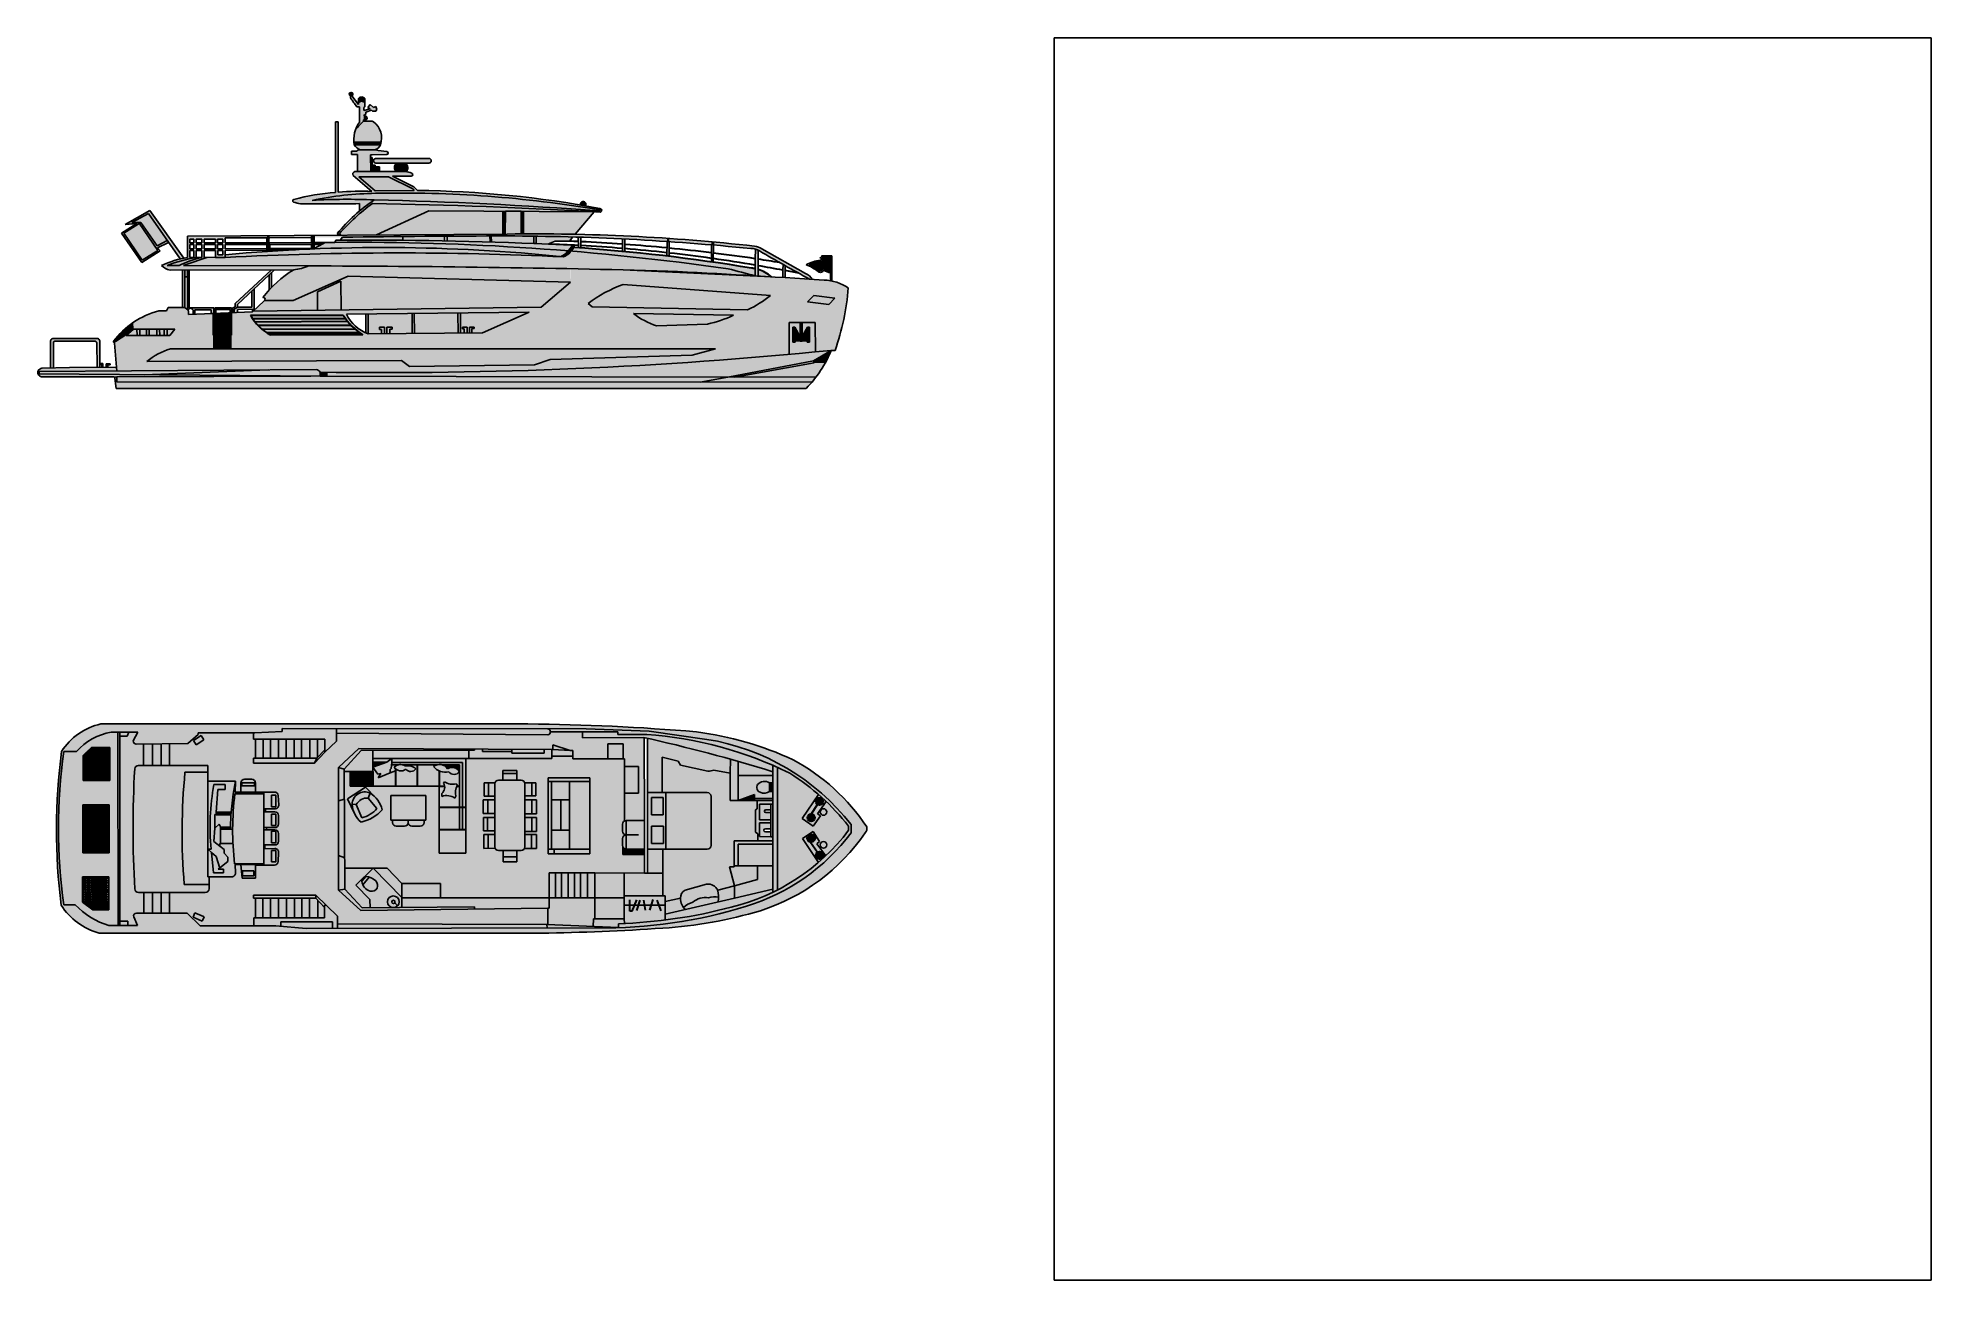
# Model space of a CAD drawing. Header units: millimetres. Extents: x 22013 to 1095811, y 1491 to 706158.
import ezdxf

# ---------------------------------------------------------------- set-up
doc = ezdxf.new("R2010")
doc.units = ezdxf.units.MM
picture_1 = doc.add_image_def('image1.jpg', size_in_pixel=(847, 1200))
pattern_1 = [(0, (0, 0), (0, 6.985), [5.08, -1.905]), (90, (0, 0), (-6.985, 4e-16), [5.08, -1.905])]
pattern_2 = [(0, (-547301.375, 0), (0, 6.985), [5.08, -1.905]), (90, (-547301.375, 0), (-6.985, 4e-16), [5.08, -1.905])]

msp = doc.modelspace()

# ---------------------------------------------------------------- hatches: boundary and pattern name
at = {"true_color": 0x000000}
h = msp.add_hatch(color=18, dxfattribs=at)
h.dxf.hatch_style = 1
h.paths.add_polyline_path([(199263, 673229), (200067, 673229, 4.93201156)])
at = {"true_color": 0x636466}
h = msp.add_hatch(color=251, dxfattribs=at)
h.dxf.hatch_style = 1
h.paths.add_polyline_path([(211217, 665051), (211832, 664524), (213731, 664524), (214204, 665604), (213608, 667176), (212353, 666701), (210423, 668286), (209156, 666742), (210499, 665982), (206828, 664864), (206828, 666564), (207410, 667056), (207410, 669382, 0.52919149), (203873, 669058), (203873, 668353), (200067, 673229, 4.93201156), (199263, 673229), (199263, 672098, -0.00478199), (202956, 667022), (204528, 667022), (204528, 658452, 0.07104519), (202216, 654152, -0.03571476), (206669, 658873), (206669, 659692), (207948, 659677, 0.73272955), (208163, 661712), (206852, 661994), (207207, 662561), (208093, 662862), (208093, 664084)])
at = {"true_color": 0x000000}
h = msp.add_hatch(color=18, dxfattribs=at)
h.dxf.hatch_style = 1
h.paths.add_polyline_path([(207410, 671708, 0.49524012), (203873, 671842), (203873, 669058, -0.52919149), (207410, 669382)])
h = msp.add_hatch(color=18, dxfattribs=at)
h.dxf.hatch_style = 1
h.set_gradient(color1=(61, 61, 62), color2=(125, 128, 130), name='CYLINDER')
h.paths.add_polyline_path([(212826, 614211, 0.02741789), (177674, 613988, -0.04777726), (213588, 618001, -0.04688137), (340313, 608669, -1.17191563), (340325, 607983, 0.01396586), (212826, 614211, 0.07285183), (191845, 595211), (193107, 594272), (194078, 594278), (193055, 595131, -0.05059216), (211729, 612238, -0.00998394), (340865, 607331, 0.9406635), (340789, 609363, 0.04395976), (237275, 619639), (235308, 621564), (223216, 627699), (233688, 627699, 0.75258212), (234190, 629466, 0.09236819), (230228, 630291), (201807, 630291, 0.59603516), (200934, 628109), (211473, 619077, 0.03473759), (192381, 618568), (192381, 658443), (190852, 658443), (190852, 618397, 0.05460606), (167241, 614466, 0.76153052), (166973, 613002, 0.05046836), (171061, 612036, 0.00434589), (204496, 612113), (204496, 607959, -0.02668376)])
h.paths.add_polyline_path([(203999, 627416), (220857, 627416), (234665, 620518), (235375, 619579), (213391, 619475)], flags=16)
at = {"true_color": 0xe8e8e9}
h = msp.add_hatch(color=254, dxfattribs=at)
h.dxf.hatch_style = 1
h.paths.add_polyline_path([(212386, 658616, 0.15269812), (211642, 658873), (206669, 658873, 0.03571476), (202216, 654152, 0.10192101), (201186, 647262), (216751, 647081, 0.29172083)])
at = {"true_color": 0x000000}
h = msp.add_hatch(color=18, dxfattribs=at)
h.dxf.hatch_style = 1
h.paths.add_polyline_path([(208163, 661712), (206852, 661994), (206669, 659692), (207948, 659677, 0.73272955)])
h = msp.add_hatch(color=1)
h.dxf.hatch_style = 1
h.set_gradient(color1=(99, 100, 102), name='INVCYLINDER')
h.paths.add_polyline_path([(216751, 647081), (201186, 647262, 0.0113761), (201247, 646478), (216565, 646321, 0.01706538)])
h = msp.add_hatch(color=7)
h.dxf.hatch_style = 1
h.paths.add_polyline_path([(216565, 646321), (201247, 646478, 0.01438046), (201375, 645494), (216322, 645561, 0.01738292)])
h = msp.add_hatch(color=1)
h.dxf.hatch_style = 1
h.set_gradient(color1=(99, 100, 102))
h.paths.add_polyline_path([(216322, 645561), (201375, 645494, 0.16347986), (205061, 642586), (213001, 642586, 0.2371255)])
h = msp.add_hatch(color=18, dxfattribs=at)
h.dxf.hatch_style = 1
h.set_gradient(color1=(71, 71, 72), color2=(208, 209, 210), name='HEMISPHERICAL')
h.paths.add_polyline_path([(210736, 639838), (211525, 639851), (219541, 639981), (219957, 639988, 0.8886594), (219977, 641680, -0.01822839), (213357, 642586), (203821, 642586), (202696, 641872), (199852, 641872), (199852, 640070), (203321, 640070), (203321, 630291), (210955, 630291)])
h.paths.add_polyline_path([(243855, 637793), (213518, 637793, 0.92741394), (213722, 635125), (225441, 635125), (243796, 635119, 0.97813555)])
at = {"true_color": 0x636466}
h = msp.add_hatch(color=251, dxfattribs=at)
h.dxf.hatch_style = 1
h.paths.add_polyline_path([(215695, 632926), (213255, 632926), (213255, 634023), (211700, 634023), (211700, 638350), (210771, 638350), (210955, 630291), (215695, 630291)])
h = msp.add_hatch(color=251, dxfattribs=at)
h.dxf.hatch_style = 1
h.paths.add_polyline_path([(226554, 635125), (225441, 635125, 0.45226281), (225263, 630291), (230228, 630291, -0.01660394), (230960, 630251, 0.52331208), (230261, 635125), (229467, 635125, -0.36555714), (230572, 630704), (226034, 630795, -0.36420002)])
at = {"true_color": 0xe8e8e9}
h = msp.add_hatch(color=254, dxfattribs=at)
h.dxf.hatch_style = 1
h.paths.add_polyline_path([(229467, 635125), (226554, 635125, 0.36420002), (226034, 630795), (230572, 630704, 0.36555714)])
h = msp.add_hatch(color=7)
h.dxf.hatch_style = 1
h.paths.add_polyline_path([(193773, 568066), (180543, 562175), (180699, 551602), (194014, 551799)])
h.paths.add_polyline_path([(243851, 608085), (337556, 607522, 0.00972785), (211729, 612238, 0.05059216), (193055, 595131), (194078, 594278), (214121, 594400)])
h.paths.add_polyline_path([(213588, 618001, 0.04777726), (177674, 613988, -0.02741789), (212826, 614211, -0.01397068), (340369, 607980, 1.09929792), (340313, 608669, 0.04688137)])
h.paths.add_polyline_path([(220857, 627416), (203999, 627416), (213391, 619475), (235375, 619579), (234665, 620518)])
at = {"true_color": 0x939598}
h = msp.add_hatch(color=252, dxfattribs=at)
h.dxf.hatch_style = 1
h.paths.add_polyline_path([(329858, 611323, -0.00110242), (332434, 610881, 1.76455084)])
at = {"true_color": 0x636466}
h = msp.add_hatch(color=251, dxfattribs=at)
h.dxf.hatch_style = 1
h.paths.add_polyline_path([(85567, 608215), (71588, 600337), (78184, 600897), (69433, 595415), (81029, 578715), (91446, 585276), (89934, 587032), (96056, 590154), (96117, 590196), (95426, 591194), (89619, 588095), (80400, 601507), (79559, 600969), (90057, 585477), (81168, 580031), (70773, 595349), (80400, 601507), (75306, 601507), (84850, 606467), (102651, 580759, -0.01003042), (104782, 581246)])
h = msp.add_hatch()
h.set_pattern_fill('ANGLE')
h.set_pattern_definition(pattern_1)
h.paths.add_polyline_path([(79559, 600969), (70773, 595349), (81168, 580031), (90057, 585477)])
h.paths.add_polyline_path([(84850, 606467), (75306, 601507), (80400, 601507), (89619, 588095), (95426, 591194)])
at = {"true_color": 0x000000}
h = msp.add_hatch(dxfattribs=at)
h.set_pattern_fill('ANGLE', color=18)
h.set_pattern_definition(pattern_1)
h.paths.add_polyline_path([(285676, 607834), (243851, 608085), (214121, 594400), (285755, 594834)])
h.paths.add_polyline_path([(296071, 607771), (287217, 607824), (287139, 594843), (288235, 594849, -0.00179681), (296170, 594939)])
h.paths.add_polyline_path([(337556, 607522), (297491, 607763), (297414, 594948, -0.00664835), (326775, 594751)])
h = msp.add_hatch(dxfattribs=at)
h.set_pattern_fill('ANGLE', color=18)
h.set_pattern_definition(pattern_1)
h.paths.add_polyline_path([(297414, 594948), (296170, 594939, 0.00179681), (288235, 594849), (214121, 594400), (243851, 608085), (337556, 607522), (326775, 594751, 0.00664835)])
at = {"true_color": 0x262626}
h = msp.add_hatch(dxfattribs=at)
h.set_pattern_fill('ANGLE', color=250)
h.set_pattern_definition(pattern_1)
h.paths.add_polyline_path([(287217, 607824), (285676, 607834), (285755, 594834), (287139, 594843)])
h.paths.add_polyline_path([(297491, 607763), (296071, 607771), (296170, 594939, -0.00028172), (297414, 594948)])
at = {"true_color": 0x000000}
h = msp.add_hatch(color=18, dxfattribs=at)
h.dxf.hatch_style = 1
h.paths.add_polyline_path([(325474, 593211, 0.0037153), (304639, 593656), (304581, 589450, -0.00072433), (311566, 589156, -0.05399845), (315406, 590829), (323464, 590829)])
h.paths.add_polyline_path([(296071, 607771), (287217, 607824), (287139, 594843), (288235, 594849, -0.00179681), (296170, 594939)])
at = {"true_color": 0x404040}
h = msp.add_hatch(color=250, dxfattribs=at)
h.dxf.hatch_style = 1
h.paths.add_polyline_path([(128198, 588869), (151900, 588869), (151913, 586712), (151910, 585769), (151918, 585770), (151925, 585028, -0.00041124), (153539, 585135), (153540, 585791), (168048, 585980, -0.0023261), (177187, 586401), (177174, 586712), (153534, 586712), (153521, 588873), (177174, 588922), (177174, 586712), (177187, 586401, -0.00029481), (178346, 586448), (178812, 586712), (178791, 594186), (177184, 594176), (177184, 592893), (177177, 590092), (153515, 589950), (153498, 592749), (177184, 592893), (177184, 594176), (106848, 593749), (106848, 592014), (106848, 581633, 0.07114341), (92149, 576958, 0.15984979), (96961, 574424), (167102, 574627, 0.07531578), (175699, 576788), (104534, 576974, -0.01175411), (117879, 581647), (116401, 581633), (116363, 585480), (122688, 585480), (122688, 581633), (124030, 581633), (126926, 581633), (128254, 581633), (128254, 583148), (128231, 585480), (151910, 585769), (151913, 586712), (151910, 586712), (128221, 586568)])
h.paths.add_polyline_path([(126926, 586568), (123982, 586568), (123959, 588869), (126926, 588869)], flags=16)
h.paths.add_polyline_path([(126928, 585480), (126928, 583140), (124015, 583140), (123993, 585480)], flags=16)
h.paths.add_polyline_path([(126926, 589798), (123950, 589798), (123928, 592062), (126926, 592050)], flags=16)
h.paths.add_polyline_path([(128189, 589798), (128167, 592062), (128160, 592749), (151876, 592749), (151893, 589940)], flags=16)
h.paths.add_polyline_path([(122688, 586568), (116352, 586568), (116330, 588869), (122688, 588869)], flags=16)
h.paths.add_polyline_path([(122688, 589798), (116321, 589798), (116299, 592062), (122688, 592050)], flags=16)
h.paths.add_polyline_path([(115058, 586568), (111831, 586568), (111808, 588869), (115058, 588869)], flags=16)
h.paths.add_polyline_path([(115058, 585480), (115058, 581633, 0.05608615), (102073, 576960), (95298, 576960, -0.05394712), (111879, 581633), (111841, 585480)], flags=16)
h.paths.add_polyline_path([(115058, 589798), (111799, 589798), (111777, 592062), (115058, 592050)], flags=16)
h.paths.add_polyline_path([(110537, 586568), (108225, 586568), (108225, 588869), (110537, 588869)], flags=16)
h.paths.add_polyline_path([(110537, 585480), (110537, 581633), (108225, 581633), (108225, 585480)], flags=16)
h.paths.add_polyline_path([(110537, 589798), (108225, 589798), (108225, 592027), (110537, 592050)], flags=16)
h = msp.add_hatch(color=250, dxfattribs=at)
h.dxf.hatch_style = 1
h.paths.add_polyline_path([(151876, 594022), (128167, 593879), (128167, 592749), (151876, 592749)])
h = msp.add_hatch(color=250, dxfattribs=at)
h.dxf.hatch_style = 1
h.paths.add_polyline_path([(151876, 594022), (128167, 593879), (128167, 592749), (151876, 592749)])
h = msp.add_hatch(color=250, dxfattribs=at)
h.dxf.hatch_style = 1
h.paths.add_polyline_path([(151876, 594022), (128167, 593879), (128167, 592749), (151876, 592749)])
h = msp.add_hatch(color=250, dxfattribs=at)
h.dxf.hatch_style = 1
h.paths.add_polyline_path([(151876, 594022), (128167, 593879), (128167, 592749), (151876, 592749)])
h = msp.add_hatch(dxfattribs=at)
h.set_pattern_fill('ANGLE', color=250)
h.set_pattern_definition(pattern_1)
h.paths.add_polyline_path([(151876, 594022), (128167, 593879), (128167, 592749), (151876, 592749)])
at = {"true_color": 0x636466}
h = msp.add_hatch(color=251, dxfattribs=at)
h.dxf.hatch_style = 1
h.paths.add_polyline_path([(177167, 590092), (153515, 589950), (153498, 592749), (177184, 592893), (177176, 594176), (151868, 594022), (151876, 592749), (151918, 585770), (151925, 585028, -0.00041124), (153539, 585135), (153540, 585791), (168048, 585980, -0.00232475), (177182, 586401), (177169, 586712), (153534, 586712), (153521, 588873), (177174, 588922)])
at = {"true_color": 0x404040}
h = msp.add_hatch(color=250, dxfattribs=at)
h.dxf.hatch_style = 1
h.paths.add_polyline_path([(153551, 592750), (153553, 594033), (151876, 594022), (151918, 585770), (151925, 585028, -0.00041124), (153539, 585135), (153540, 585791), (153541, 586712), (153534, 586712), (153521, 588873), (153545, 588873)])
h = msp.add_hatch(color=250, dxfattribs=at)
h.dxf.hatch_style = 1
h.paths.add_polyline_path([(177175, 590092), (153547, 589950), (153545, 588873), (177174, 588922)])
h.paths.add_polyline_path([(177176, 594176), (153553, 594033), (153551, 592750), (177176, 592893)])
at = {"true_color": 0x636466}
h = msp.add_hatch(dxfattribs=at)
h.set_pattern_fill('ANGLE', color=251)
h.set_pattern_definition(pattern_1)
h.paths.add_polyline_path([(184867, 590138), (178779, 590102), (178786, 592911), (178789, 594186), (177176, 594176), (177184, 592893), (177177, 590092), (177167, 590092), (177174, 588922), (177182, 586401, -0.00029615), (178346, 586448), (178771, 586689), (178776, 588926), (182739, 588934), (183582, 589411)])
at = {"true_color": 0x404040}
h = msp.add_hatch(color=250, dxfattribs=at)
h.dxf.hatch_style = 1
h.paths.add_polyline_path([(178791, 594186), (177184, 594176), (177187, 586401, -0.00029481), (178346, 586448), (178812, 586712)])
h.paths.add_polyline_path([(183582, 589411), (184867, 590138), (178802, 590102), (178806, 588926), (182739, 588934)])
h = msp.add_hatch(color=250, dxfattribs=at)
h.dxf.hatch_style = 1
h.paths.add_polyline_path([(229048, 593493), (229048, 594490), (178778, 594186), (178786, 592911, -0.00089338), (194773, 593060, -0.00139965)])
h = msp.add_hatch(color=1)
h.dxf.hatch_style = 1
h.set_gradient(color1=(99, 100, 102))
h.paths.add_polyline_path([(191092, 591397), (190473, 590172, -0.02216639), (322848, 585303, 0.05683564), (325334, 588574, 0.00392354), (311566, 589156, 0.00072433), (304581, 589450), (303270, 589503, 0.01162419)])
at = {"true_color": 0x000000}
h = msp.add_hatch(dxfattribs=at)
h.set_pattern_fill('ANGLE', color=18)
h.set_pattern_definition(pattern_1)
h.paths.add_polyline_path([(229048, 593493, 0.00139965), (194773, 593060), (193486, 591411, -0.00368631), (229069, 591340)])
at = {"true_color": 0x404040}
h = msp.add_hatch(color=250, dxfattribs=at)
h.dxf.hatch_style = 1
h.paths.add_polyline_path([(254102, 594642), (229048, 594490), (229048, 593493, -0.00102326), (254108, 593688)])
at = {"true_color": 0x000000}
h = msp.add_hatch(dxfattribs=at)
h.set_pattern_fill('ANGLE', color=18)
h.set_pattern_definition(pattern_1)
h.paths.add_polyline_path([(252578, 593679, 0.0009608), (229048, 593493), (229069, 591340, -0.00243724), (252594, 591005)])
at = {"true_color": 0x404040}
h = msp.add_hatch(color=250, dxfattribs=at)
h.dxf.hatch_style = 1
h.paths.add_polyline_path([(279052, 594794), (254102, 594642), (254108, 593688, -0.00102064), (279103, 593780)])
at = {"true_color": 0x000000}
h = msp.add_hatch(dxfattribs=at)
h.set_pattern_fill('ANGLE', color=18)
h.set_pattern_definition(pattern_1)
h.paths.add_polyline_path([(278298, 593779, 0.00098775), (254108, 593688), (254123, 590975, -0.00252223), (278463, 590371)])
at = {"true_color": 0x404040}
h = msp.add_hatch(color=250, dxfattribs=at)
h.dxf.hatch_style = 1
h.paths.add_polyline_path([(304639, 593656, 0.00024692), (303254, 593674), (303270, 589503, -0.00013586), (304581, 589450)])
h.paths.add_polyline_path([(279103, 593780, 0.00003289), (278298, 593779), (278463, 590371, -0.00008424), (279276, 590347)])
h.paths.add_polyline_path([(329882, 593077, 0.00025905), (328430, 593122), (328591, 587078, -0.00034758), (330034, 586976)])
h.paths.add_polyline_path([(354991, 592049, 0.0002472), (353606, 592118), (353559, 585032, -0.00032283), (354896, 584906)])
h.paths.add_polyline_path([(380133, 590568, 0.00023114), (378839, 590655), (378819, 582345, -0.00032234), (380151, 582186)])
h.paths.add_polyline_path([(405170, 588642, 0.00020655), (404016, 588741), (404018, 579040, -0.00026386), (405105, 578883)])
h.paths.add_polyline_path([(430562, 580607), (430564, 585745, 0.05029849), (428971, 586359), (428897, 580854), (428841, 576696), (428809, 571168, -0.00005407), (430600, 571063), (430578, 576905)])
h.paths.add_polyline_path([(445845, 574134), (445901, 576930, -0.00040034), (444629, 577647), (444552, 574379), (444455, 570239, -0.00003955), (445765, 570159)])
h = msp.add_hatch(color=250, dxfattribs=at)
h.dxf.hatch_style = 1
h.paths.add_polyline_path([(304680, 594972, 0.00164513), (297414, 594948), (296170, 594939, 0.00179681), (288235, 594849), (279052, 594794), (279103, 593780, -0.00037211), (288216, 593788, -0.00292791), (304639, 593656)])
at = {"true_color": 0x000000}
h = msp.add_hatch(dxfattribs=at)
h.set_pattern_fill('ANGLE', color=18)
h.set_pattern_definition(pattern_1)
h.paths.add_polyline_path([(303254, 593674, 0.00268099), (288216, 593788, 0.00037211), (279103, 593780), (279276, 590347, -0.00248723), (303270, 589503)])
at = {"true_color": 0x404040}
h = msp.add_hatch(color=250, dxfattribs=at)
h.dxf.hatch_style = 1
h.paths.add_polyline_path([(329842, 594685, 0.00569784), (304680, 594972), (304639, 593656, -0.00450144), (329882, 593077)])
h = msp.add_hatch(color=250, dxfattribs=at)
h.dxf.hatch_style = 1
h.paths.add_polyline_path([(355563, 593799, 0.00582748), (329842, 594685), (329882, 593077, -0.00456759), (355481, 592025)])
h = msp.add_hatch(color=250, dxfattribs=at)
h.dxf.hatch_style = 1
h.paths.add_polyline_path([(378839, 592479, 0.00333438), (364140, 593370), (364043, 591568, -0.00264283), (378839, 590655)])
h.paths.add_polyline_path([(364140, 593370, 0.00194452), (355563, 593799), (355481, 592025, -0.00152854), (364043, 591568)])
h = msp.add_hatch(color=250, dxfattribs=at)
h.dxf.hatch_style = 1
h.paths.add_polyline_path([(380129, 592391, 0.00029266), (378839, 592479), (378839, 590655, -0.00023114), (380133, 590568)])
h = msp.add_hatch(color=250, dxfattribs=at)
h.dxf.hatch_style = 1
h.paths.add_polyline_path([(404016, 590494, 0.0054257), (380129, 592391), (380133, 590568, -0.00427019), (404016, 588741)])
at = {"true_color": 0x000000}
h = msp.add_hatch(color=18, dxfattribs=at)
h.dxf.hatch_style = 1
h.set_gradient(color1=(93, 94, 95), color2=(180, 181, 182))
h.paths.add_polyline_path([(175699, 576788), (104534, 576974, -0.01171512), (117834, 581633), (116401, 581633), (115058, 581633, 0.05608615), (102073, 576960), (95298, 576960, -0.05394712), (111879, 581633), (110537, 581633), (108225, 581633), (106848, 581633, 0.07114341), (92149, 576958, 0.15984979), (96961, 574424), (167102, 574627, 0.07531578)])
h = msp.add_hatch(color=7)
h.dxf.hatch_style = 1
h.paths.add_polyline_path([(115058, 581633), (111879, 581633, 0.05394712), (95298, 576960), (102073, 576960, -0.05608615)])
h = msp.add_hatch(color=7)
h.dxf.hatch_style = 1
h.paths.add_polyline_path([(324549, 585164, -0.13117383), (320030, 581928, 0.02464409), (128269, 581633), (126926, 581633), (124030, 581633), (122688, 581633), (117834, 581633, 0.01171512), (104534, 576974), (175699, 576788, -0.0062796), (379343, 573910, -0.00149277), (428809, 571168, 0.00841646), (413483, 575146, 0.01497207)])
at = {"true_color": 0x404040}
h = msp.add_hatch(color=250, dxfattribs=at)
h.dxf.hatch_style = 1
h.paths.add_polyline_path([(151897, 589940), (128189, 589798), (128198, 588869), (151903, 588869)])
h = msp.add_hatch(dxfattribs=at)
h.set_pattern_fill('ANGLE', color=250)
h.set_pattern_definition(pattern_1)
h.paths.add_polyline_path([(151893, 589940), (128192, 589798), (128198, 588869), (151900, 588869)])
h = msp.add_hatch(dxfattribs=at)
h.set_pattern_fill('ANGLE', color=250)
h.set_pattern_definition(pattern_1)
h.paths.add_polyline_path([(151913, 586712), (151910, 586712), (128221, 586568), (128234, 585480), (151910, 585769)])
at = {"true_color": 0x000000}
h = msp.add_hatch(color=18, dxfattribs=at)
h.dxf.hatch_style = 1
h.set_gradient(color1=(64, 64, 64), color2=(200, 201, 203))
h.paths.add_polyline_path([(128254, 583148), (128254, 581633), (128269, 581633, -0.02464409), (320030, 581928, 0.04887467)])
at = {"true_color": 0x404040}
h = msp.add_hatch(color=250, dxfattribs=at)
h.dxf.hatch_style = 1
h.paths.add_polyline_path([(177182, 586401), (177169, 586712), (153541, 586712), (153540, 585791), (168048, 585980, -0.00232475)])
h = msp.add_hatch(color=1)
h.dxf.hatch_style = 1
h.set_gradient(color1=(99, 100, 102))
h.paths.add_polyline_path([(190473, 590172), (184867, 590138), (183582, 589411), (178346, 586448, -0.03574511), (318694, 582067, 0.07301188), (322848, 585303, 0.02216639)])
h = msp.add_hatch(color=250, dxfattribs=at)
h.dxf.hatch_style = 1
h.paths.add_polyline_path([(324549, 585164, 0.00028543), (322848, 585303, -0.07301188), (318694, 582067, -0.0003416), (320030, 581928, 0.13117383)])
h = msp.add_hatch(color=250, dxfattribs=at)
h.dxf.hatch_style = 1
h.paths.add_polyline_path([(326423, 588518, 0.0003105), (325334, 588574, -0.05683564), (322848, 585303, -0.00028543), (324549, 585164, 0.08987664)])
at = {"true_color": 0x636466}
h = msp.add_hatch(color=251, dxfattribs=at)
h.dxf.hatch_style = 1
h.paths.add_polyline_path([(325902, 587262, -0.05812043), (324549, 585164, -0.01497207), (413483, 575146, -0.00841646), (428809, 571168), (428833, 575204, 0.02634199), (426738, 575521, 0.02440674)])
h.paths.add_polyline_path([(430586, 574760), (430600, 571063, -0.00022477), (438047, 570623, 0.1072004)])
at = {"true_color": 0x404040}
h = msp.add_hatch(color=250, dxfattribs=at)
h.dxf.hatch_style = 1
h.paths.add_polyline_path([(405800, 590332, 0.00019989), (404921, 590412), (404763, 588677, -0.00016096), (405663, 588600)])
h.paths.add_polyline_path([(404921, 590412, 0.00020593), (404016, 590494), (404016, 588741, -0.00013376), (404763, 588677)])
h = msp.add_hatch(color=250, dxfattribs=at)
h.dxf.hatch_style = 1
h.paths.add_polyline_path([(405800, 590332), (405663, 588600, -0.00371325), (426400, 586655, -0.00946774), (426722, 586661), (426892, 588187, 0.00480045)])
h = msp.add_hatch(color=250, dxfattribs=at)
h.dxf.hatch_style = 1
h.paths.add_polyline_path([(432709, 586419, 0.03620685), (431197, 587208), (430564, 585745, -0.02606456), (431333, 585304, 0.00893392), (459736, 569303, -0.00004467), (461216, 569210, 0.14488592), (457463, 572576)])
h.paths.add_polyline_path([(431197, 587208, 0.04924622), (428992, 587915), (428971, 586359, -0.05029849), (430564, 585745)])
h.paths.add_polyline_path([(428992, 587915, 0.0097682), (428539, 588003, 0.00037527), (426892, 588187), (426722, 586661, -0.06694709), (428971, 586359)])
at = {"lineweight": 80, "true_color": 0x636466}
h = msp.add_hatch(color=251, dxfattribs=at)
h.dxf.hatch_style = 1
h.paths.add_polyline_path([(459439, 577437, -0.08037959), (466429, 579556, 0.73934402), (466606, 581359, 0.12824945), (467449, 581952), (471638, 581952), (471638, 568403, -0.00605114), (472251, 568286), (472251, 582610), (466810, 582610, -0.25933565), (465599, 581409, -1.06389248), (465785, 580062, 0.11001212), (457850, 577401, -0.08158318), (464680, 573496, 0.45169733), (467801, 574326, 0.08866347), (471638, 572807), (471638, 573682, 0.03152308), (467544, 575065, -0.36078725), (464350, 574488, 0.12470638)])
at = {"lineweight": 80, "true_color": 0x939598}
h = msp.add_hatch(color=252, dxfattribs=at)
h.dxf.hatch_style = 1
h.paths.add_polyline_path([(466429, 579556, 0.73934402), (466606, 581359, 0.12824945), (467449, 581952), (471638, 581952), (471638, 568403, -0.00605114), (472251, 568286), (472251, 582610), (466810, 582610, -0.25933565), (465599, 581409, -1.03437232), (465823, 580066, 0.11051539), (457850, 577401, -0.08158318), (464680, 573496, 0.45169733), (467801, 574326, 0.08866347), (471638, 572807), (471638, 573682, 0.03152308), (467544, 575065, -0.36078725), (464350, 574488, 0.12470638), (459439, 577437, -0.08037959)])
at = {"lineweight": 80}
h = msp.add_hatch(color=1, dxfattribs=at)
h.dxf.hatch_style = 1
h.set_gradient(color1=(147, 149, 152), tint=1, name='CURVED')
h.paths.add_polyline_path([(471638, 581952), (467449, 581952, -0.12824945), (466606, 581359, -0.73934402), (466429, 579556, 0.08037959), (459439, 577437, -0.12470638), (464350, 574488, 0.36078725), (467544, 575065, -0.03152308), (471638, 573682)])
at = {"true_color": 0x939598}
h = msp.add_hatch(color=252, dxfattribs=at)
h.dxf.hatch_style = 1
h.paths.add_polyline_path([(105439, 574448), (104031, 574444), (104092, 553200), (104783, 553200, -0.04487528), (105346, 553085)])
h.paths.add_polyline_path([(107831, 574455), (106972, 574453), (106972, 551958, -0.03335455), (107208, 551602, -0.75827696), (110031, 551732), (110133, 549293), (111130, 549335), (111130, 551910), (120255, 551910), (120346, 549719), (121856, 549781), (121856, 552088), (121856, 553070), (121009, 553070), (107893, 553070)])
h.paths.add_polyline_path([(106972, 574453), (105439, 574448), (105423, 570633), (106972, 570633)])
h.paths.add_polyline_path([(131845, 553096), (122393, 553096), (122393, 552608), (122393, 549804), (123041, 549831), (123041, 552077), (131012, 552077), (131092, 550166), (131845, 550198), (131845, 552493)])
h.paths.add_polyline_path([(135226, 554981), (156295, 574595), (154480, 574590), (133985, 555436), (133985, 553545), (132467, 552845), (132467, 550224), (133416, 550263), (133416, 552269), (135226, 553330)])
h.paths.add_polyline_path([(144720, 563820), (143460, 562647), (143394, 553330), (135226, 553330), (133416, 552269), (133416, 550263), (135232, 550339), (135232, 552135), (144777, 552182)], flags=17)
h.paths.add_polyline_path([(154593, 573011), (153170, 571686), (153213, 563131, -0.00724505), (154534, 564528)], flags=17)
at = {"true_color": 0x000000}
h = msp.add_hatch(dxfattribs=at)
h.set_pattern_fill('ANGLE', color=18)
h.set_pattern_definition(pattern_1)
h.paths.add_polyline_path([(324066, 567598), (197969, 570927), (166802, 557165), (150572, 557165), (150418, 557019), (144124, 551061), (180699, 551602), (180543, 562175), (193773, 568066), (194014, 551799), (307507, 553477)])
at = {"true_color": 0x5d5e5f}
h = msp.add_hatch(color=251, dxfattribs=at)
h.dxf.hatch_style = 1
h.paths.add_polyline_path([(167102, 574627, 0.08924055), (149639, 558899, -0.79097102), (150726, 557311), (150572, 557165), (166802, 557165)])
h = msp.add_hatch(color=251, dxfattribs=at)
h.dxf.hatch_style = 1
h.paths.add_polyline_path([(175699, 576788, -0.07531578), (167102, 574627), (166802, 557165), (176842, 561598)])
h = msp.add_hatch(color=251, dxfattribs=at)
h.dxf.hatch_style = 1
h.paths.add_polyline_path([(197969, 576723), (175699, 576788), (176842, 561598), (197969, 570927)])
h = msp.add_hatch(color=251, dxfattribs=at)
h.dxf.hatch_style = 1
h.paths.add_polyline_path([(233089, 576495, 0.00108207), (197994, 576722), (197969, 570927), (233033, 570001)])
h = msp.add_hatch(color=251, dxfattribs=at)
h.dxf.hatch_style = 1
h.paths.add_polyline_path([(261358, 576201, 0.00087222), (233070, 576495), (232899, 570005), (261175, 569258)])
h = msp.add_hatch(color=251, dxfattribs=at)
h.dxf.hatch_style = 1
h.paths.add_polyline_path([(286887, 575851, 0.00078716), (261358, 576201), (261175, 569258), (286695, 568585)])
h = msp.add_hatch(color=251, dxfattribs=at)
h.dxf.hatch_style = 1
h.paths.add_polyline_path([(324066, 575197, 0.0011465), (286887, 575851), (286695, 568585), (324066, 567598)])
h = msp.add_hatch(color=251, dxfattribs=at)
h.dxf.hatch_style = 1
h.paths.add_polyline_path([(359769, 549720), (359769, 553191), (336332, 553656), (334035, 555507, -0.07657742), (354035, 566253), (354035, 574546, 0.00091954), (324218, 575194), (324066, 567598), (324066, 529792), (359769, 529792)])
h = msp.add_hatch(color=251, dxfattribs=at)
h.dxf.hatch_style = 1
h.paths.add_polyline_path([(438047, 570623), (354035, 574546), (354035, 566253), (437596, 560079)])
h = msp.add_hatch(color=251, dxfattribs=at)
h.dxf.hatch_style = 1
h.paths.add_polyline_path([(448112, 570017, 0.00030381), (438047, 570623), (437596, 560079), (437534, 525762, 0.00099625), (448112, 526675), (448112, 544617)])
h = msp.add_hatch(color=251, dxfattribs=at)
h.dxf.hatch_style = 1
h.paths.add_polyline_path([(481679, 564298, 0.14323186), (467899, 568791, 0.00059738), (448112, 570017), (448112, 544617), (462923, 544617), (463104, 528042, 0.00083316), (471943, 528888), (474135, 528888, 0.06779698)])
h.paths.add_polyline_path([(458514, 556437), (462048, 560070), (474083, 558586), (470549, 554953)], flags=16)
h = msp.add_hatch(color=251, dxfattribs=at)
h.dxf.hatch_style = 1
h.paths.add_polyline_path([(324066, 567598), (307507, 553477), (307507, 529792), (324066, 529792)])
at = {"true_color": 0x000000}
h = msp.add_hatch(dxfattribs=at)
h.set_pattern_fill('ANGLE', color=18)
h.set_pattern_definition(pattern_1)
h.paths.add_polyline_path([(437596, 560079), (354035, 566253, 0.07657742), (334035, 555507), (336332, 553656), (424573, 551905, 0.06229454)])
h.paths.add_polyline_path([(416506, 548833), (359769, 549720, 0.0769142), (372905, 542812), (401721, 543801, 0.06174012)])
at = {"true_color": 0x5d5e5f}
h = msp.add_hatch(color=251, dxfattribs=at)
h.dxf.hatch_style = 1
h.paths.add_polyline_path([(437596, 560079, -0.06229454), (424573, 551905), (416570, 552064), (416506, 548833, -0.04338944), (406232, 544911), (406359, 529792), (406359, 523318, 0.00293427), (437534, 525762)])
at = {"true_color": 0xd6d6d7}
h = msp.add_hatch(color=254, dxfattribs=at)
h.dxf.hatch_style = 1
h.paths.add_polyline_path([(474083, 558586), (462048, 560070), (458514, 556437), (470549, 554953)])
at = {"true_color": 0x5d5e5f}
h = msp.add_hatch(color=251, dxfattribs=at)
h.dxf.hatch_style = 1
h.paths.add_polyline_path([(84023, 522530), (83857, 522529, -0.10446304), (97233, 529792), (307507, 529792), (307507, 553477), (144124, 551061), (143735, 550693), (131845, 550198), (131866, 537429), (121421, 537429), (121421, 549763), (120346, 549719), (107436, 549181), (107436, 551110, 0.28475887), (104783, 553200), (95994, 553200), (94968, 551238), (90669, 551238, 0.17809328), (64816, 533764), (65570, 533059), (66627, 519398), (66800, 517162), (84060, 517283)])
h.paths.add_polyline_path([(72044, 537246), (76305, 541003), (99703, 541003), (96779, 537413)], flags=16)
h.paths.add_polyline_path([(142627, 548951), (195152, 548951, 0.10887455), (206357, 537619), (153936, 537619, -0.14973408)], flags=16)
h.paths.add_polyline_path([(197092, 549394), (300717, 550487), (274273, 538854), (209414, 538320, -0.20568484)], flags=16)
h = msp.add_hatch(color=251, dxfattribs=at)
h.dxf.hatch_style = 1
h.paths.add_polyline_path([(94968, 551238), (90669, 551238, 0.08835154), (76186, 544803), (76305, 541003), (95318, 541003)])
h = msp.add_hatch(color=251, dxfattribs=at)
h.dxf.hatch_style = 1
h.paths.add_polyline_path([(107436, 549181), (107436, 551110, 0.28475887), (104783, 553200), (95994, 553200), (94968, 551238), (95318, 541003), (99703, 541003), (96779, 537413), (95343, 537403), (97233, 529792), (107436, 529792)])
h = msp.add_hatch(color=251, dxfattribs=at)
h.dxf.hatch_style = 1
h.paths.add_polyline_path([(121421, 549763), (120346, 549719), (107436, 549181), (107436, 529792), (121421, 529792), (121421, 537429)])
at = {"true_color": 0x818283}
h = msp.add_hatch(color=8, dxfattribs=at)
h.dxf.hatch_style = 1
h.paths.add_polyline_path([(131845, 550198), (131311, 550175), (131317, 538065), (121856, 538065), (121856, 549781), (121421, 549763), (121421, 537429), (131866, 537429)])
at = {"true_color": 0x5d5e5f}
h = msp.add_hatch(color=251, dxfattribs=at)
h.dxf.hatch_style = 1
h.paths.add_polyline_path([(131311, 550175), (121856, 549781), (121856, 538065), (131317, 538065)])
h = msp.add_hatch(color=251, dxfattribs=at)
h.dxf.hatch_style = 1
h.paths.add_polyline_path([(206357, 537619), (153936, 537619, -0.14973408), (142627, 548951), (142627, 550647), (131845, 550198), (131866, 537429), (131879, 529792), (206357, 529792)])
h = msp.add_hatch(color=251, dxfattribs=at)
h.dxf.hatch_style = 1
h.paths.add_polyline_path([(195152, 551816), (144124, 551061), (143735, 550693), (142627, 550647), (142627, 548951), (195152, 548951)])
h = msp.add_hatch(color=251, dxfattribs=at)
h.dxf.hatch_style = 1
h.paths.add_polyline_path([(204328, 539030), (151612, 539008, 0.02477955), (153936, 537619), (206357, 537619, -0.0166912)])
h.paths.add_polyline_path([(201786, 541107), (149017, 540972, 0.029796), (151612, 539008), (204328, 539030, -0.02217691)])
h.paths.add_polyline_path([(199684, 543143), (146755, 543143, 0.02870798), (149017, 540972), (201786, 541107, -0.01976727)])
h.paths.add_polyline_path([(196520, 546933), (143798, 546950, 0.02058616), (145093, 545110), (197725, 545366, -0.01334983)])
h.paths.add_polyline_path([(195152, 548951), (142627, 548951, 0.0212184), (143798, 546950), (196520, 546933, -0.01646132)])
h = msp.add_hatch(color=251, dxfattribs=at)
h.dxf.hatch_style = 1
h.paths.add_polyline_path([(197056, 551844), (195152, 551816), (195152, 548951, 0.10887455), (206357, 537619), (206305, 539661, -0.16392234), (197092, 549394)])
h = msp.add_hatch(color=251, dxfattribs=at)
h.dxf.hatch_style = 1
h.paths.add_polyline_path([(300675, 553376), (197056, 551844), (197092, 549394), (300717, 550487)])
h = msp.add_hatch(color=251, dxfattribs=at)
h.dxf.hatch_style = 1
h.paths.add_polyline_path([(300717, 550487), (274273, 538854), (209414, 538320, -0.04040035), (206305, 539661), (206357, 537619), (206357, 529792), (300717, 529792)])
h = msp.add_hatch(color=251, dxfattribs=at)
h.dxf.hatch_style = 1
h.paths.add_polyline_path([(209400, 549524), (208066, 549510), (208011, 538852, 0.01787541), (209414, 538320)])
h.paths.add_polyline_path([(235490, 549799), (234299, 549786), (234392, 538526), (235583, 538536)])
h.paths.add_polyline_path([(261698, 550075), (260229, 550060), (260322, 538739), (261791, 538751)])
at = {"true_color": 0x000000}
h = msp.add_hatch(dxfattribs=at)
h.set_pattern_fill('ANGLE', color=18)
h.set_pattern_definition(pattern_1)
h.paths.add_polyline_path([(234299, 549786), (209400, 549524), (209414, 538320), (217004, 538383), (217004, 540813), (215709, 540813), (215709, 542050), (218645, 542050), (218675, 538396), (219855, 538406), (219855, 541992), (222906, 541992), (222906, 540870), (221553, 540870), (221573, 538420), (234392, 538526)])
h.paths.add_polyline_path([(260229, 550060), (235490, 549799), (235583, 538536), (260322, 538739)])
h.paths.add_polyline_path([(300717, 550487), (261698, 550075), (261791, 538751), (263765, 538767), (263746, 541072), (262796, 541072), (262796, 542137), (265502, 542137), (265502, 538782), (266854, 538793), (266826, 542137), (269532, 542137), (269532, 541274), (268151, 541274), (268151, 538803), (274273, 538854)])
h = msp.add_hatch(color=18, dxfattribs=at)
h.dxf.hatch_style = 1
h.paths.add_polyline_path([(307507, 553477), (300675, 553376), (300717, 550487), (300717, 529792), (307507, 529792)])
at = {"true_color": 0x5d5e5f}
h = msp.add_hatch(color=251, dxfattribs=at)
h.dxf.hatch_style = 1
h.paths.add_polyline_path([(416570, 552064), (359769, 553191), (359769, 549720), (416506, 548833)])
h = msp.add_hatch(color=251, dxfattribs=at)
h.dxf.hatch_style = 1
h.paths.add_polyline_path([(406232, 544911, -0.01830166), (401721, 543801), (372905, 542812, -0.0769142), (359769, 549720), (359769, 529792), (406359, 529792)])
h = msp.add_hatch(color=251, dxfattribs=at)
h.dxf.hatch_style = 1
h.paths.add_polyline_path([(76305, 541003), (76186, 544803, 0.08835154), (64816, 533764), (65570, 533059), (72044, 537246)])
h = msp.add_hatch(color=251, dxfattribs=at)
h.dxf.hatch_style = 1
h.paths.add_polyline_path([(72044, 537246), (65570, 533059), (66627, 519398), (83857, 522529)])
h = msp.add_hatch(color=251, dxfattribs=at)
h.dxf.hatch_style = 1
h.paths.add_polyline_path([(95343, 537403), (72044, 537246), (83857, 522529, -0.10446304), (97233, 529792)])
h = msp.add_hatch(color=1)
h.dxf.hatch_style = 1
h.set_gradient(color1=(99, 100, 102), tint=1, name='HEMISPHERICAL')
h.paths.add_polyline_path([(78248, 541028), (76333, 541028), (72072, 537271), (78273, 537313)])
h.paths.add_polyline_path([(79823, 541028), (78248, 541028), (78273, 537313), (79848, 537323)])
h.paths.add_polyline_path([(83606, 541028), (79823, 541028), (79848, 537323), (83631, 537349)])
h.paths.add_polyline_path([(85132, 541028), (83606, 541028), (83631, 537349), (85156, 537359)])
h.paths.add_polyline_path([(89472, 541028), (85132, 541028), (85156, 537359), (89497, 537389)])
h.paths.add_polyline_path([(91111, 541028), (89472, 541028), (89497, 537389), (91136, 537400)])
h.paths.add_polyline_path([(93728, 541028), (91111, 541028), (91136, 537400), (93753, 537417)])
h.paths.add_polyline_path([(95346, 541028), (93728, 541028), (93753, 537417), (95371, 537428)])
h.paths.add_polyline_path([(99731, 541028), (95346, 541028), (95371, 537428), (96807, 537438)])
h = msp.add_hatch(color=251, dxfattribs=at)
h.dxf.hatch_style = 1
h.paths.add_polyline_path([(131866, 537429), (121421, 537429), (121421, 529792), (131879, 529792)])
h = msp.add_hatch(color=251, dxfattribs=at)
h.dxf.hatch_style = 1
h.paths.add_polyline_path([(197725, 545366), (145093, 545110, 0.02357401), (146755, 543143), (199684, 543143, -0.02001357)])
at = {"true_color": 0xc9c9c9}
h = msp.add_hatch(color=9, dxfattribs=at)
h.dxf.hatch_style = 1
h.paths.add_polyline_path([(218645, 542050), (215709, 542050), (215709, 540813), (217004, 540813), (217004, 538383), (218675, 538396)])
h.paths.add_polyline_path([(221553, 540870), (222906, 540870), (222906, 541992), (219855, 541992), (219855, 538406), (221573, 538420)])
h.paths.add_polyline_path([(265502, 542137), (262796, 542137), (262796, 541072), (263746, 541072), (263765, 538767), (265502, 538782)])
h.paths.add_polyline_path([(268151, 541274), (269532, 541274), (269532, 542137), (266826, 542137), (266854, 538793), (268151, 538803)])
at = {"true_color": 0x787a7d}
h = msp.add_hatch(color=8, dxfattribs=at)
h.dxf.hatch_style = 1
h.paths.add_polyline_path([(450112, 542119), (451293, 542119), (454430, 536659), (454430, 542321), (454430, 544617), (448112, 544617), (448112, 528843), (452344, 532467), (458673, 532467), (462905, 528843), (463097, 528695), (462923, 544617), (455442, 544617), (455442, 542287), (455442, 536713), (458548, 542119), (459728, 542119), (459731, 542119), (459731, 533451), (458310, 533451), (458310, 534262), (455442, 534262), (455442, 534165), (454430, 534165), (454430, 534262), (451533, 534262), (451533, 533451), (450112, 533451)])
at = {"true_color": 0xc7c8ca}
h = msp.add_hatch(color=9, dxfattribs=at)
h.dxf.hatch_style = 1
h.paths.add_polyline_path([(454430, 536659), (451293, 542119), (450112, 542119), (450112, 533451), (451533, 533451), (451533, 534262), (454430, 534262)])
h.paths.add_polyline_path([(459731, 542119), (459728, 542119), (458548, 542119), (455442, 536713), (455442, 534262), (458310, 534262), (458310, 533451), (459731, 533451)])
h = msp.add_hatch(color=9, dxfattribs=at)
h.dxf.hatch_style = 1
h.paths.add_polyline_path([(455442, 542287), (455442, 544617), (454430, 544617), (454430, 542321), (454430, 534165), (455442, 534165), (455442, 536727)])
at = {"true_color": 0x939598}
h = msp.add_hatch(color=252, dxfattribs=at)
h.dxf.hatch_style = 1
h.paths.add_polyline_path([(30843, 533665, -0.20909914), (31387, 534017), (54557, 534017, -0.25926163), (55515, 533368), (55621, 519315), (57144, 519327), (57144, 534207, 0.3047578), (55952, 535601), (30414, 535601, 0.294068), (29224, 534282), (29224, 518898), (30843, 518943)])
h.paths.add_polyline_path([(58929, 521428), (57144, 521428), (57144, 520792), (58253, 520792), (58253, 519335), (58945, 519340)])
h.paths.add_polyline_path([(62945, 521312), (60841, 521312), (60841, 519355), (61681, 519361), (61671, 520734), (62945, 520734)])
at = {"true_color": 0x000000}
h = msp.add_hatch(color=18, dxfattribs=at)
h.dxf.hatch_style = 1
h.paths.add_polyline_path([(406359, 529792), (97233, 529792, 0.10446304), (83857, 522529), (228267, 523077), (232808, 519815), (303710, 520601), (312645, 523677), (393070, 526089)])
at = {"true_color": 0x5d5e5f}
h = msp.add_hatch(color=251, dxfattribs=at)
h.dxf.hatch_style = 1
h.paths.add_polyline_path([(406359, 523318), (406359, 529792), (393070, 526089), (312645, 523677), (303710, 520601), (303803, 517867, 0.00963771)])
at = {"true_color": 0x636466}
h = msp.add_hatch(dxfattribs=at)
h.set_pattern_fill('ANGLE', color=251)
h.set_pattern_definition(pattern_1)
h.paths.add_polyline_path([(448113, 526615, -0.00375082), (410181, 523464), (410163, 513766), (413362, 513760), (448278, 520340)])
at = {"true_color": 0xffffff}
h = msp.add_hatch(color=7, dxfattribs=at)
h.dxf.hatch_style = 1
h.paths.add_polyline_path([(458673, 532467), (452344, 532467), (448112, 528843), (448112, 526675, 0.00141264), (463104, 528042), (463097, 528695), (462905, 528843)])
at = {"true_color": 0x636466}
h = msp.add_hatch(dxfattribs=at)
h.set_pattern_fill('ANGLE', color=251)
h.set_pattern_definition(pattern_1)
h.paths.add_polyline_path([(471943, 528888, -0.00235887), (448113, 526615), (448278, 520340), (461994, 522925)])
at = {"true_color": 0x5d5e5f}
h = msp.add_hatch(color=251, dxfattribs=at)
h.dxf.hatch_style = 1
h.paths.add_polyline_path([(471943, 528888), (461994, 522925), (469406, 523320, 0.02347664)])
h = msp.add_hatch(color=251, dxfattribs=at)
h.dxf.hatch_style = 1
h.paths.add_polyline_path([(66746, 515227), (22829, 515621), (22829, 516853), (22145, 517086, 0.54919877), (24770, 513822), (35541, 513822), (64102, 513822), (64965, 513822, -0.16474991), (65384, 513706), (66734, 513908)])
h = msp.add_hatch(color=251, dxfattribs=at)
h.dxf.hatch_style = 1
h.paths.add_polyline_path([(66627, 519398), (39978, 519197), (24271, 518760, 0.29655457), (22145, 517086), (22829, 516853), (66800, 517162)])
h = msp.add_hatch(color=1)
h.dxf.hatch_style = 1
h.set_gradient(color1=(99, 100, 102))
h.paths.add_polyline_path([(152617, 517764), (22829, 516853), (22829, 515621), (82391, 515086)])
h = msp.add_hatch(color=251, dxfattribs=at)
h.dxf.hatch_style = 1
h.paths.add_polyline_path([(182112, 516531, 0.2794612), (179830, 517955), (152617, 517764), (82391, 515086), (182069, 514190)])
h = msp.add_hatch(color=251, dxfattribs=at)
h.dxf.hatch_style = 1
h.paths.add_polyline_path([(182088, 522902), (83857, 522529), (83894, 517282), (179726, 517954, -0.29030029), (182112, 516531)])
at = {"true_color": 0x636466}
h = msp.add_hatch(dxfattribs=at)
h.set_pattern_fill('ANGLE', color=251)
h.set_pattern_definition(pattern_1)
h.paths.add_polyline_path([(186381, 516472, -0.00042074), (182112, 516531), (182069, 514190), (186377, 514182)])
h = msp.add_hatch(dxfattribs=at)
h.set_pattern_fill('ANGLE', color=251)
h.set_pattern_definition(pattern_1)
h.paths.add_polyline_path([(239678, 516344, -0.00567284), (182112, 516531), (182069, 514190), (239674, 514083)])
at = {"true_color": 0x5d5e5f}
h = msp.add_hatch(color=251, dxfattribs=at)
h.dxf.hatch_style = 1
h.paths.add_polyline_path([(228267, 523077), (182088, 522902), (182112, 516531, 0.00475942), (232832, 516412), (232808, 519815)])
h = msp.add_hatch(color=251, dxfattribs=at)
h.dxf.hatch_style = 1
h.paths.add_polyline_path([(303710, 520601), (232808, 519815), (232832, 516412, 0.00666114), (303803, 517867)])
at = {"true_color": 0x636466}
h = msp.add_hatch(dxfattribs=at)
h.set_pattern_fill('ANGLE', color=251)
h.set_pattern_definition(pattern_1)
h.paths.add_polyline_path([(277771, 516938, -0.00375428), (239678, 516344), (239674, 514083), (277766, 514012)])
h = msp.add_hatch(dxfattribs=at)
h.set_pattern_fill('ANGLE', color=251)
h.set_pattern_definition(pattern_1)
h.paths.add_polyline_path([(310797, 517917, -0.00325588), (277771, 516938), (277766, 514012), (310790, 513951)])
h = msp.add_hatch(dxfattribs=at)
h.set_pattern_fill('ANGLE', color=251)
h.set_pattern_definition(pattern_1)
h.paths.add_polyline_path([(347167, 519493, -0.00358732), (310797, 517917), (310790, 513951), (347156, 513883)])
h = msp.add_hatch(dxfattribs=at)
h.set_pattern_fill('ANGLE', color=251)
h.set_pattern_definition(pattern_1)
h.paths.add_polyline_path([(374913, 521048, -0.00273848), (347167, 519493), (347156, 513883), (374900, 513832)])
h = msp.add_hatch(dxfattribs=at)
h.set_pattern_fill('ANGLE', color=251)
h.set_pattern_definition(pattern_1)
h.paths.add_polyline_path([(410181, 523464, -0.00348353), (374913, 521048), (374900, 513832), (410163, 513766)])
h = msp.add_hatch(color=1)
h.dxf.hatch_style = 1
h.set_gradient(color1=(93, 94, 95), color2=(147, 148, 149), name='CYLINDER')
h.paths.add_polyline_path([(462219, 521729), (461994, 522925), (413362, 513760), (417221, 513767)])
at = {"true_color": 0x5d5e5f}
h = msp.add_hatch(color=251, dxfattribs=at)
h.dxf.hatch_style = 1
h.paths.add_polyline_path([(468567, 521738), (462219, 521729), (417221, 513767), (463461, 513844, 0.03610278)])
h = msp.add_hatch(color=251, dxfattribs=at)
h.dxf.hatch_style = 1
h.paths.add_polyline_path([(469406, 523320), (461994, 522925), (462219, 521729), (468567, 521738, 0.00686697)])
h = msp.add_hatch(color=251, dxfattribs=at)
h.dxf.hatch_style = 1
h.paths.add_polyline_path([(461093, 510887), (66734, 511024), (66734, 513908), (65384, 513706, -0.16474991), (65645, 513359), (65678, 513095), (66388, 507323), (66771, 507323), (457830, 507323, 0.01853626)])
h = msp.add_hatch(color=251, dxfattribs=at)
h.dxf.hatch_style = 1
h.paths.add_polyline_path([(66746, 515227), (66734, 513908), (176787, 514238)])
h = msp.add_hatch(color=1)
h.dxf.hatch_style = 1
h.set_gradient(color1=(85, 44, 17), color2=(197, 162, 32))
h.paths.add_polyline_path([(413362, 513760), (182069, 514190), (176787, 514238), (66734, 513908), (66734, 511024), (397621, 510909)])
h = msp.add_hatch(color=1)
h.dxf.hatch_style = 1
h.set_gradient(color1=(72, 38, 14), color2=(205, 170, 116), name='SPHERICAL')
h.paths.add_polyline_path([(463461, 513844), (413362, 513760), (397621, 510909), (461093, 510887, 0.01453123)])
at = {"true_color": 0x212121}
h = msp.add_hatch(color=250, dxfattribs=at)
h.dxf.hatch_style = 1
h.paths.add_polyline_path([(431862, 211063, 0.16636007), (491266, 255226, 0.29574752), (492096, 258550, 0.12455785), (450374, 296687, 0.07529645), (395544, 312493, 0.01911351), (299986, 317003), (57752, 317003, 0.19565093), (35430, 301384, 0.06289493), (35208, 214220, 0.18281395), (56732, 198323), (307433, 198323, 0.01447058), (376490, 201182, 0.05774951)])
h.paths.add_polyline_path([(43199, 214403), (36648, 214306, -0.06895283), (36734, 301271), (43967, 301271, -0.17826226), (63648, 312237), (78733, 312237), (76159, 307450, 0.47333059), (77810, 305527), (107017, 305860), (112918, 311081), (112918, 311981), (145027, 311981), (160514, 312682), (160514, 314311), (332923, 314279), (368746, 312872), (401369, 308243, -0.18943722), (483199, 259952), (483199, 255305, -0.16120816), (423965, 213668, -0.08072468), (339061, 201370), (174256, 200869), (156956, 202464), (114056, 202464), (106777, 209603), (77953, 209603, 0.59409531), (76414, 207623), (78546, 202730), (62302, 202701, -0.13508877)], flags=16)
at = {"true_color": 0xc8a265}
h = msp.add_hatch(color=33, dxfattribs=at)
h.dxf.hatch_style = 1
h.paths.add_polyline_path([(67289, 312237), (63648, 312237, 0.17826226), (43967, 301271), (36734, 301271, 0.06895283), (36648, 214306), (43199, 214403, 0.13508877), (62302, 202701), (67488, 202710)])
h.paths.add_polyline_path([(47313, 230214), (62220, 230214), (62220, 211527), (53113, 211527), (47313, 215806)], flags=16)
h.paths.add_polyline_path([(60974, 229289), (60974, 212173), (52017, 212175), (52024, 212827), (51161, 212828), (51161, 213670), (50213, 213666), (50219, 214625), (49289, 214625), (49289, 215560), (48135, 215561), (48276, 229289)], flags=0)
h.paths.add_polyline_path([(59944, 228067), (59944, 216458), (53113, 216458), (53113, 228067)], flags=0)
h.paths.add_polyline_path([(59022, 226879), (59022, 217511), (54027, 217511), (54027, 226879)], flags=0)
h.paths.add_polyline_path([(58239, 225386), (58239, 218902), (54774, 218902), (54774, 225386)], flags=0)
h.paths.add_polyline_path([(57424, 224231), (57424, 220226), (55623, 220226), (55623, 224231)], flags=0)
h.paths.add_polyline_path([(47600, 243822), (47600, 271067), (62398, 271067), (62398, 243822)], flags=16)
h.paths.add_polyline_path([(48499, 270284), (61381, 270284), (61381, 244898), (48499, 244898)], flags=0)
h.paths.add_polyline_path([(49539, 269430), (60341, 269430), (60341, 245752), (49539, 245752)], flags=0)
h.paths.add_polyline_path([(50538, 268391), (59363, 268391), (59363, 246611), (50538, 246611)], flags=0)
h.paths.add_polyline_path([(51578, 267537), (58323, 267537), (58323, 247464), (51578, 247464)], flags=0)
h.paths.add_polyline_path([(52534, 266633), (57345, 266633), (57345, 248413), (52534, 248413)], flags=0)
h.paths.add_polyline_path([(53574, 265779), (56305, 265779), (56305, 249267), (53574, 249267)], flags=0)
h.paths.add_polyline_path([(54372, 264875), (55413, 264875), (55413, 250171), (54372, 250171)], flags=0)
h.paths.add_polyline_path([(47692, 284859), (47692, 299095), (52407, 303651), (62872, 303651), (62872, 284859)], flags=16)
h.paths.add_polyline_path([(48566, 299940), (49333, 299940), (49332, 300681), (50049, 300681), (50049, 301373), (50629, 301373), (50628, 301932), (51238, 301932), (51238, 302522), (51869, 302522), (51869, 303132), (62347, 303132), (62347, 285398), (48566, 285398)], flags=0)
h.paths.add_polyline_path([(52407, 299095), (61776, 299095), (61776, 285945), (52407, 285945)], flags=0)
h.paths.add_polyline_path([(52999, 298414), (61036, 298414), (61036, 286640), (52999, 286640)], flags=0)
h.paths.add_polyline_path([(53637, 297699), (60330, 297699), (60330, 287355), (53637, 287355)], flags=0)
h.paths.add_polyline_path([(54341, 297004), (59590, 297004), (59590, 288037), (54341, 288037)], flags=0)
h.paths.add_polyline_path([(55079, 296347), (58884, 296347), (58884, 288766), (55079, 288766)], flags=0)
h.paths.add_polyline_path([(55783, 295665), (58245, 295665), (58245, 289460), (55783, 289460)], flags=0)
h.paths.add_polyline_path([(56487, 294950), (57639, 294950), (57639, 290176), (56487, 290176)], flags=0)
h = msp.add_hatch(color=33, dxfattribs=at)
h.dxf.hatch_style = 1
h.paths.add_polyline_path([(68415, 312237), (67289, 312237), (67488, 202710), (68415, 202712)])
h = msp.add_hatch(color=33, dxfattribs=at)
h.dxf.hatch_style = 1
h.paths.add_polyline_path([(81922, 305574), (77810, 305527, -0.47333059), (76159, 307450), (78733, 312237), (73678, 312237), (72672, 310079), (68415, 310079), (68415, 205053), (72946, 205053), (72946, 202720), (78546, 202730), (76414, 207623, -0.59409531), (77953, 209603), (82041, 209603), (82041, 221412), (79083, 221412, -0.39766835), (76979, 223400, -0.02809295), (76935, 291466, -0.39804267), (79040, 293457), (81922, 293457)])
at = {"true_color": 0xffffff}
h = msp.add_hatch(color=7, dxfattribs=at)
h.dxf.hatch_style = 1
h.paths.add_polyline_path([(73678, 312237), (68415, 312237), (68415, 310079), (72672, 310079)])
h.paths.add_polyline_path([(72946, 205053), (68415, 205053), (68415, 202712), (72946, 202720)])
at = {"true_color": 0xc8a265}
h = msp.add_hatch(color=33, dxfattribs=at)
h.dxf.hatch_style = 1
h.paths.add_polyline_path([(192597, 292196), (204050, 303150), (314075, 302492), (314091, 305230), (323983, 301971), (325354, 301971), (325354, 297137), (345260, 297137), (345260, 305731), (354025, 305731), (354025, 297137), (354680, 297137), (354680, 292931), (362727, 292931), (362727, 277718), (354680, 277747), (354681, 261944, -0.12052114), (355654, 262182), (366120, 262182), (365835, 309307, 0.00008077), (365528, 309376), (330908, 309166), (330908, 312554), (312729, 312554, -0.36153915), (311283, 310875), (191420, 311789), (191419, 307177), (184843, 300957), (178875, 294751), (144347, 294751), (144347, 297588), (145371, 297588), (145371, 308445), (144381, 308445), (144381, 311981), (112918, 311981), (112918, 311081), (107017, 305860), (96748, 305743), (96748, 293457), (117255, 293457), (118439, 293457), (118439, 291540), (118439, 284571), (134058, 284571), (133854, 278349), (137128, 278349), (137128, 283459, -0.41421356), (139236, 285568), (143296, 285568, -0.41421356), (145404, 283459), (145404, 278349), (150265, 278349), (156274, 278349, -0.40096051), (158380, 276337), (158618, 271101, -0.42759199), (156512, 268897), (151206, 268897), (151206, 267146), (156381, 267146, -0.41421356), (158489, 265038), (158489, 260278, -0.41421356), (156381, 258170), (151752, 258170), (151752, 256946), (156442, 256946, -0.41421356), (158550, 254838), (158550, 250442, -0.41421356), (156442, 248334), (150670, 248334), (150670, 246095), (156337, 246343, -0.44467983), (158538, 244117), (158243, 238939, -0.39762138), (156138, 236951), (145491, 236951), (145491, 229533), (137919, 229533), (137143, 237173), (133967, 237173), (134145, 232475, -0.42535594), (132038, 230287), (119101, 230287), (119101, 229774), (119101, 223520, -0.41421356), (116992, 221412), (96687, 221412), (96687, 209603), (106777, 209603), (114056, 202464), (144462, 202464), (144462, 206999), (145424, 206999), (145424, 218122), (144247, 218122), (144247, 219949), (179581, 219949), (192004, 208020), (192004, 203693), (310776, 203282), (311171, 203264), (311203, 212463), (205272, 211129), (192597, 222759)])
h.paths.add_polyline_path([(116272, 207645), (115164, 205138), (110015, 207413), (111123, 209920), (116045, 207745)], flags=16)
h.paths.add_polyline_path([(116193, 308049), (111799, 305109), (110212, 307563), (114570, 310474)], flags=16)
h = msp.add_hatch(color=7)
h.dxf.hatch_style = 1
h.paths.add_polyline_path([(311341, 314283), (191421, 314305), (191420, 311789), (311283, 310875, 0.83180384)])
h.paths.add_polyline_path([(191421, 314305), (160514, 314311), (160514, 312682), (145027, 311981), (144381, 311981), (144381, 308445), (184843, 308445), (184843, 300957), (191419, 307177)])
at = {"true_color": 0xffffff}
h = msp.add_hatch(color=7, dxfattribs=at)
h.dxf.hatch_style = 1
h.paths.add_polyline_path([(367311, 311025), (350947, 311025), (350947, 312554), (330908, 312554), (330908, 309166), (365528, 309376, -0.01948169), (438925, 289894), (438925, 293479, 0.08557803)])
h.paths.add_polyline_path([(314091, 305230), (314075, 302492), (323983, 301971)])
h.paths.add_polyline_path([(354025, 305731), (345260, 305731), (345260, 297137), (354025, 297137)], flags=17)
h.paths.add_polyline_path([(209403, 274916, 0.30124875), (202628, 271223), (205707, 263769, 0.15582207), (214345, 269017)], flags=16)
h.paths.add_polyline_path([(202628, 271223), (200302, 271393, 0.09205347), (201396, 266544), (201745, 265792, 0.10742198), (205384, 261296, 0.15865251), (217339, 268343, 0.18889897), (210405, 277767), (209403, 274916), (214345, 269017, -0.15582207), (205707, 263769)])
h.paths.add_polyline_path([(209403, 274916), (210405, 277767, 0.54683118), (200302, 271393), (202628, 271223, -0.30124875)])
at = {"true_color": 0xcececf}
h = msp.add_hatch(color=254, dxfattribs=at)
h.dxf.hatch_style = 1
h.paths.add_polyline_path([(423965, 213668, 0.16120816), (483199, 255305), (483199, 259952, 0.18943722), (401369, 308243), (368746, 312872), (332923, 314279), (311341, 314283, -0.36153915), (312729, 312554), (330908, 312554), (350947, 312554), (350947, 311025), (367311, 311025, -0.09778998), (448454, 289048, -0.08474789), (481863, 259029), (481863, 256641, -0.17241696), (415229, 213026, -0.05635745), (351341, 203663), (351341, 201440, 0.06917894)])
at = {"true_color": 0xc8a265}
h = msp.add_hatch(color=33, dxfattribs=at)
h.dxf.hatch_style = 1
h.paths.add_polyline_path([(62347, 300681), (61776, 300681), (61776, 299940), (62347, 299940)])
h.paths.add_polyline_path([(61036, 300681), (60330, 300681), (60330, 299940), (61036, 299940)])
h.paths.add_polyline_path([(59590, 300681), (58884, 300681), (58884, 299940), (59590, 299940)])
h.paths.add_polyline_path([(58245, 300681), (57639, 300681), (57639, 299940), (58245, 299940)])
h.paths.add_polyline_path([(57124, 300681), (56487, 300681), (56487, 299940), (57124, 299940)])
h.paths.add_polyline_path([(55783, 300681), (55079, 300681), (55079, 299940), (55783, 299940)])
h.paths.add_polyline_path([(54341, 300681), (53637, 300681), (53637, 299940), (54341, 299940)])
h.paths.add_polyline_path([(52999, 300681), (52407, 300681), (52407, 299940), (52999, 299940)])
h.paths.add_polyline_path([(51869, 300681), (51238, 300681), (51239, 299940), (51869, 299940)])
h.paths.add_polyline_path([(50630, 300681), (50049, 300681), (50049, 299940), (50632, 299940)])
h.paths.add_polyline_path([(49332, 300681), (48566, 299940), (49333, 299940)])
h.paths.add_polyline_path([(48566, 299940), (47692, 299095), (48566, 299095)])
h.paths.add_polyline_path([(50049, 299940), (49333, 299940), (49333, 299095), (50049, 299095)])
h.paths.add_polyline_path([(51239, 299940), (50632, 299940), (50634, 299095), (51239, 299095)])
h.paths.add_polyline_path([(52407, 299940), (51869, 299940), (51869, 299095), (52407, 299095)])
h.paths.add_polyline_path([(53637, 299940), (52999, 299940), (52999, 299095), (53637, 299095)])
h.paths.add_polyline_path([(55079, 299940), (54341, 299940), (54341, 299095), (55079, 299095)])
h.paths.add_polyline_path([(56487, 299940), (55783, 299940), (55783, 299095), (56487, 299095)])
h.paths.add_polyline_path([(57639, 299940), (57124, 299940), (57124, 299095), (57639, 299095)])
h.paths.add_polyline_path([(58884, 299940), (58245, 299940), (58245, 299095), (58884, 299095)])
h.paths.add_polyline_path([(60330, 299940), (59590, 299940), (59590, 299095), (60330, 299095)])
h.paths.add_polyline_path([(61776, 299940), (61036, 299940), (61036, 299095), (61776, 299095)])
h.paths.add_polyline_path([(62872, 299940), (62347, 299940), (62347, 299095), (62872, 299095)])
at = {"true_color": 0x000000}
h = msp.add_hatch(color=18, dxfattribs=at)
h.dxf.hatch_style = 1
h.paths.add_polyline_path([(62872, 300681), (62347, 300681), (62347, 299940), (62872, 299940)])
h.paths.add_polyline_path([(61776, 300681), (61036, 300681), (61036, 299940), (61776, 299940)])
h.paths.add_polyline_path([(60330, 300681), (59590, 300681), (59590, 299940), (60330, 299940)])
h.paths.add_polyline_path([(58884, 300681), (58245, 300681), (58245, 299940), (58884, 299940)])
h.paths.add_polyline_path([(57639, 300681), (57124, 300681), (57124, 299940), (57639, 299940)])
h.paths.add_polyline_path([(56487, 300681), (55783, 300681), (55783, 299940), (56487, 299940)])
h.paths.add_polyline_path([(55079, 300681), (54341, 300681), (54341, 299940), (55079, 299940)])
h.paths.add_polyline_path([(53637, 300681), (52999, 300681), (52999, 299940), (53637, 299940)])
h.paths.add_polyline_path([(52407, 300681), (51869, 300681), (51869, 299940), (52407, 299940)])
h.paths.add_polyline_path([(51238, 300681), (50630, 300681), (50632, 299940), (51239, 299940)])
h.paths.add_polyline_path([(50049, 300681), (49332, 300681), (49333, 299940), (50049, 299940)])
h.paths.add_polyline_path([(49333, 299940), (48566, 299940), (48566, 299095), (49333, 299095)])
h.paths.add_polyline_path([(50632, 299940), (50049, 299940), (50049, 299095), (50634, 299095)])
h.paths.add_polyline_path([(51869, 299940), (51239, 299940), (51239, 299095), (51869, 299095)])
h.paths.add_polyline_path([(52999, 299940), (52407, 299940), (52407, 299095), (52999, 299095)])
h.paths.add_polyline_path([(54341, 299940), (53637, 299940), (53637, 299095), (54341, 299095)])
h.paths.add_polyline_path([(55783, 299940), (55079, 299940), (55079, 299095), (55783, 299095)])
h.paths.add_polyline_path([(57124, 299940), (56487, 299940), (56487, 299095), (57124, 299095)])
h.paths.add_polyline_path([(58245, 299940), (57639, 299940), (57639, 299095), (58245, 299095)])
h.paths.add_polyline_path([(59590, 299940), (58884, 299940), (58884, 299095), (59590, 299095)])
h.paths.add_polyline_path([(61036, 299940), (60330, 299940), (60330, 299095), (61036, 299095)])
h.paths.add_polyline_path([(62347, 299940), (61776, 299940), (61776, 299095), (62347, 299095)])
h.paths.add_polyline_path([(62872, 299095), (62347, 299095), (62347, 298414), (62872, 298414)])
h.paths.add_polyline_path([(61776, 299095), (61036, 299095), (61036, 298414), (61776, 298414)])
h.paths.add_polyline_path([(60330, 299095), (59590, 299095), (59590, 298414), (60330, 298414)])
h.paths.add_polyline_path([(58884, 299095), (58245, 299095), (58245, 298414), (58884, 298414)])
h.paths.add_polyline_path([(57639, 299095), (57124, 299095), (57124, 298414), (57639, 298414)])
h.paths.add_polyline_path([(56487, 299095), (55783, 299095), (55783, 298414), (56487, 298414)])
h.paths.add_polyline_path([(55079, 299095), (54341, 299095), (54341, 298414), (55079, 298414)])
h.paths.add_polyline_path([(53637, 299095), (52999, 299095), (52999, 298414), (53637, 298414)])
h.paths.add_polyline_path([(52407, 299095), (51869, 299095), (51869, 298414), (52407, 298414)])
h.paths.add_polyline_path([(51239, 299095), (50634, 299095), (50636, 298414), (51239, 298414)])
h.paths.add_polyline_path([(50049, 299095), (49333, 299095), (49333, 298414), (50049, 298414)])
h.paths.add_polyline_path([(48566, 299095), (47692, 299095), (47692, 298414), (48566, 298414)])
at = {"true_color": 0xc8a265}
h = msp.add_hatch(color=33, dxfattribs=at)
h.dxf.hatch_style = 1
h.paths.add_polyline_path([(52407, 303651), (51869, 303132), (52407, 303132)])
h.paths.add_polyline_path([(53637, 303651), (52999, 303651), (52999, 303132), (53637, 303132)])
h.paths.add_polyline_path([(55079, 303651), (54341, 303651), (54341, 303132), (55079, 303132)])
h.paths.add_polyline_path([(56487, 303651), (55783, 303651), (55783, 303132), (56487, 303132)])
h.paths.add_polyline_path([(57639, 303651), (57124, 303651), (57124, 303132), (57639, 303132)])
h.paths.add_polyline_path([(58884, 303651), (58245, 303651), (58245, 303132), (58884, 303132)])
h.paths.add_polyline_path([(60330, 303651), (59590, 303651), (59590, 303132), (60330, 303132)])
h.paths.add_polyline_path([(61776, 303651), (61036, 303651), (61036, 303132), (61776, 303132)])
h.paths.add_polyline_path([(62872, 303651), (62347, 303651), (62347, 303132), (62872, 303132)])
h.paths.add_polyline_path([(62347, 303132), (61776, 303132), (61776, 302522), (62347, 302522)])
h.paths.add_polyline_path([(61036, 303132), (60330, 303132), (60330, 302522), (61036, 302522)])
h.paths.add_polyline_path([(59590, 303132), (58884, 303132), (58884, 302522), (59590, 302522)])
h.paths.add_polyline_path([(58245, 303132), (57639, 303132), (57639, 302522), (58245, 302522)])
h.paths.add_polyline_path([(57124, 303132), (56487, 303132), (56487, 302522), (57124, 302522)])
h.paths.add_polyline_path([(55783, 303132), (55079, 303132), (55079, 302522), (55783, 302522)])
h.paths.add_polyline_path([(54341, 303132), (53637, 303132), (53637, 302522), (54341, 302522)])
h.paths.add_polyline_path([(52999, 303132), (52407, 303132), (52407, 302522), (52999, 302522)])
h.paths.add_polyline_path([(51869, 303132), (51238, 302522), (51869, 302522)])
h.paths.add_polyline_path([(51238, 302522), (50628, 301932), (51238, 301932)])
h.paths.add_polyline_path([(52407, 302522), (51869, 302522), (51869, 301932), (52407, 301932)])
h.paths.add_polyline_path([(53637, 302522), (52999, 302522), (52999, 301932), (53637, 301932)])
h.paths.add_polyline_path([(55079, 302522), (54341, 302522), (54341, 301932), (55079, 301932)])
h.paths.add_polyline_path([(56487, 302522), (55783, 302522), (55783, 301932), (56487, 301932)])
h.paths.add_polyline_path([(57639, 302522), (57124, 302522), (57124, 301932), (57639, 301932)])
h.paths.add_polyline_path([(58884, 302522), (58245, 302522), (58245, 301932), (58884, 301932)])
h.paths.add_polyline_path([(60330, 302522), (59590, 302522), (59590, 301932), (60330, 301932)])
h.paths.add_polyline_path([(61776, 302522), (61036, 302522), (61036, 301932), (61776, 301932)])
h.paths.add_polyline_path([(62872, 302522), (62347, 302522), (62347, 301932), (62872, 301932)])
h.paths.add_polyline_path([(62347, 301932), (61776, 301932), (61776, 301373), (62347, 301373)])
h.paths.add_polyline_path([(61036, 301932), (60330, 301932), (60330, 301373), (61036, 301373)])
h.paths.add_polyline_path([(59590, 301932), (58884, 301932), (58884, 301373), (59590, 301373)])
h.paths.add_polyline_path([(58245, 301932), (57639, 301932), (57639, 301373), (58245, 301373)])
h.paths.add_polyline_path([(57124, 301932), (56487, 301932), (56487, 301373), (57124, 301373)])
h.paths.add_polyline_path([(55783, 301932), (55079, 301932), (55079, 301373), (55783, 301373)])
h.paths.add_polyline_path([(54341, 301932), (53637, 301932), (53637, 301373), (54341, 301373)])
h.paths.add_polyline_path([(52999, 301932), (52407, 301932), (52407, 301373), (52999, 301373)])
h.paths.add_polyline_path([(51869, 301932), (51238, 301932), (51238, 301373), (51869, 301373)])
h.paths.add_polyline_path([(50628, 301932), (50049, 301373), (50629, 301373)])
h.paths.add_polyline_path([(50049, 301373), (49332, 300681), (50049, 300681)])
h.paths.add_polyline_path([(51238, 301373), (50629, 301373), (50630, 300681), (51238, 300681)])
h.paths.add_polyline_path([(52407, 301373), (51869, 301373), (51869, 300681), (52407, 300681)])
h.paths.add_polyline_path([(53637, 301373), (52999, 301373), (52999, 300681), (53637, 300681)])
h.paths.add_polyline_path([(55079, 301373), (54341, 301373), (54341, 300681), (55079, 300681)])
h.paths.add_polyline_path([(56487, 301373), (55783, 301373), (55783, 300681), (56487, 300681)])
h.paths.add_polyline_path([(57639, 301373), (57124, 301373), (57124, 300681), (57639, 300681)])
h.paths.add_polyline_path([(58884, 301373), (58245, 301373), (58245, 300681), (58884, 300681)])
h.paths.add_polyline_path([(60330, 301373), (59590, 301373), (59590, 300681), (60330, 300681)])
h.paths.add_polyline_path([(61776, 301373), (61036, 301373), (61036, 300681), (61776, 300681)])
h.paths.add_polyline_path([(62872, 301373), (62347, 301373), (62347, 300681), (62872, 300681)])
at = {"true_color": 0x000000}
h = msp.add_hatch(color=18, dxfattribs=at)
h.dxf.hatch_style = 1
h.paths.add_polyline_path([(52999, 303651), (52407, 303651), (52407, 303132), (52999, 303132)])
h.paths.add_polyline_path([(54341, 303651), (53637, 303651), (53637, 303132), (54341, 303132)])
h.paths.add_polyline_path([(55783, 303651), (55079, 303651), (55079, 303132), (55783, 303132)])
h.paths.add_polyline_path([(57124, 303651), (56487, 303651), (56487, 303132), (57124, 303132)])
h.paths.add_polyline_path([(58245, 303651), (57639, 303651), (57639, 303132), (58245, 303132)])
h.paths.add_polyline_path([(59590, 303651), (58884, 303651), (58884, 303132), (59590, 303132)])
h.paths.add_polyline_path([(61036, 303651), (60330, 303651), (60330, 303132), (61036, 303132)])
h.paths.add_polyline_path([(62347, 303651), (61776, 303651), (61776, 303132), (62347, 303132)])
h.paths.add_polyline_path([(62872, 303132), (62347, 303132), (62347, 302522), (62872, 302522)])
h.paths.add_polyline_path([(61776, 303132), (61036, 303132), (61036, 302522), (61776, 302522)])
h.paths.add_polyline_path([(60330, 303132), (59590, 303132), (59590, 302522), (60330, 302522)])
h.paths.add_polyline_path([(58884, 303132), (58245, 303132), (58245, 302522), (58884, 302522)])
h.paths.add_polyline_path([(57639, 303132), (57124, 303132), (57124, 302522), (57639, 302522)])
h.paths.add_polyline_path([(56487, 303132), (55783, 303132), (55783, 302522), (56487, 302522)])
h.paths.add_polyline_path([(55079, 303132), (54341, 303132), (54341, 302522), (55079, 302522)])
h.paths.add_polyline_path([(53637, 303132), (52999, 303132), (52999, 302522), (53637, 302522)])
h.paths.add_polyline_path([(52407, 303132), (51869, 303132), (51869, 302522), (52407, 302522)])
h.paths.add_polyline_path([(51869, 302522), (51238, 302522), (51238, 301932), (51869, 301932)])
h.paths.add_polyline_path([(52999, 302522), (52407, 302522), (52407, 301932), (52999, 301932)])
h.paths.add_polyline_path([(54341, 302522), (53637, 302522), (53637, 301932), (54341, 301932)])
h.paths.add_polyline_path([(55783, 302522), (55079, 302522), (55079, 301932), (55783, 301932)])
h.paths.add_polyline_path([(57124, 302522), (56487, 302522), (56487, 301932), (57124, 301932)])
h.paths.add_polyline_path([(58245, 302522), (57639, 302522), (57639, 301932), (58245, 301932)])
h.paths.add_polyline_path([(59590, 302522), (58884, 302522), (58884, 301932), (59590, 301932)])
h.paths.add_polyline_path([(61036, 302522), (60330, 302522), (60330, 301932), (61036, 301932)])
h.paths.add_polyline_path([(62347, 302522), (61776, 302522), (61776, 301932), (62347, 301932)])
h.paths.add_polyline_path([(62872, 301932), (62347, 301932), (62347, 301373), (62872, 301373)])
h.paths.add_polyline_path([(61776, 301932), (61036, 301932), (61036, 301373), (61776, 301373)])
h.paths.add_polyline_path([(60330, 301932), (59590, 301932), (59590, 301373), (60330, 301373)])
h.paths.add_polyline_path([(58884, 301932), (58245, 301932), (58245, 301373), (58884, 301373)])
h.paths.add_polyline_path([(57639, 301932), (57124, 301932), (57124, 301373), (57639, 301373)])
h.paths.add_polyline_path([(56487, 301932), (55783, 301932), (55783, 301373), (56487, 301373)])
h.paths.add_polyline_path([(55079, 301932), (54341, 301932), (54341, 301373), (55079, 301373)])
h.paths.add_polyline_path([(53637, 301932), (52999, 301932), (52999, 301373), (53637, 301373)])
h.paths.add_polyline_path([(52407, 301932), (51869, 301932), (51869, 301373), (52407, 301373)])
h.paths.add_polyline_path([(51238, 301932), (50628, 301932), (50629, 301373), (51238, 301373)])
h.paths.add_polyline_path([(50629, 301373), (50049, 301373), (50049, 300681), (50630, 300681)])
h.paths.add_polyline_path([(51869, 301373), (51238, 301373), (51238, 300681), (51869, 300681)])
h.paths.add_polyline_path([(52999, 301373), (52407, 301373), (52407, 300681), (52999, 300681)])
h.paths.add_polyline_path([(54341, 301373), (53637, 301373), (53637, 300681), (54341, 300681)])
h.paths.add_polyline_path([(55783, 301373), (55079, 301373), (55079, 300681), (55783, 300681)])
h.paths.add_polyline_path([(57124, 301373), (56487, 301373), (56487, 300681), (57124, 300681)])
h.paths.add_polyline_path([(58245, 301373), (57639, 301373), (57639, 300681), (58245, 300681)])
h.paths.add_polyline_path([(59590, 301373), (58884, 301373), (58884, 300681), (59590, 300681)])
h.paths.add_polyline_path([(61036, 301373), (60330, 301373), (60330, 300681), (61036, 300681)])
h.paths.add_polyline_path([(62347, 301373), (61776, 301373), (61776, 300681), (62347, 300681)])
at = {"true_color": 0xc8a265}
h = msp.add_hatch(color=33, dxfattribs=at)
h.dxf.hatch_style = 1
h.paths.add_polyline_path([(96748, 305743), (91974, 305689), (91974, 293457), (96748, 293457)])
h.paths.add_polyline_path([(91974, 305689), (86985, 305632), (86985, 293457), (91974, 293457)])
h.paths.add_polyline_path([(86985, 305632), (81922, 305574), (81922, 293457), (86985, 293457)])
h.paths.add_polyline_path([(87014, 221412), (82041, 221412), (82041, 209603), (87014, 209603)])
h.paths.add_polyline_path([(91878, 221412), (87014, 221412), (87014, 209603), (91878, 209603)])
h.paths.add_polyline_path([(96687, 221412), (91878, 221412), (91878, 209603), (96687, 209603)])
at = {"true_color": 0x636466}
h = msp.add_hatch(color=251, dxfattribs=at)
h.dxf.hatch_style = 1
h.paths.add_polyline_path([(116193, 308049), (114570, 310474), (110212, 307563), (111799, 305109)])
h.paths.add_polyline_path([(116045, 207745), (111123, 209920), (110015, 207413), (115164, 205138), (116272, 207645)])
at = {"true_color": 0x000000}
h = msp.add_hatch(color=18, dxfattribs=at)
h.dxf.hatch_style = 1
h.set_gradient(color1=(116, 88, 42), color2=(200, 162, 101))
h.paths.add_polyline_path([(149534, 218122), (145424, 218122), (145424, 206999), (149534, 206999)])
h.paths.add_polyline_path([(154021, 218122), (149534, 218122), (149534, 206999), (154021, 206999)])
h.paths.add_polyline_path([(158455, 218122), (154021, 218122), (154021, 206999), (158455, 206999)])
h.paths.add_polyline_path([(162997, 218122), (158455, 218122), (158455, 206999), (162997, 206999)])
h.paths.add_polyline_path([(167538, 218122), (162997, 218122), (162997, 206999), (167538, 206999)])
h.paths.add_polyline_path([(171701, 218122), (167538, 218122), (167538, 206999), (171701, 206999)])
h.paths.add_polyline_path([(176027, 218122), (171701, 218122), (171701, 206999), (176027, 206999)])
h.paths.add_polyline_path([(180795, 216900), (179635, 218122), (176027, 218122), (176027, 206999), (180795, 206999)])
h.paths.add_polyline_path([(184582, 212910), (180795, 216900), (180795, 206999), (184582, 206999)])
h.paths.add_polyline_path([(184843, 308445), (180566, 308445), (180565, 297973), (184843, 302253)])
h.paths.add_polyline_path([(180566, 308445), (176231, 308445), (176231, 297588), (180180, 297588), (180565, 297973)])
h.paths.add_polyline_path([(176231, 308445), (171493, 308445), (171493, 297588), (176231, 297588)])
h.paths.add_polyline_path([(171493, 308445), (167332, 308445), (167332, 297588), (171493, 297588)])
h.paths.add_polyline_path([(167332, 308445), (162766, 308445), (162766, 297588), (167332, 297588)])
h.paths.add_polyline_path([(162766, 308445), (158548, 308445), (158548, 297588), (162766, 297588)])
h.paths.add_polyline_path([(158548, 308445), (154040, 308445), (154040, 297588), (158548, 297588)])
h.paths.add_polyline_path([(154040, 308445), (149706, 308445), (149706, 297588), (154040, 297588)])
h.paths.add_polyline_path([(149706, 308445), (145371, 308445), (145371, 297588), (149706, 297588)])
at = {"true_color": 0xc8a265}
h = msp.add_hatch(color=33, dxfattribs=at)
h.dxf.hatch_style = 1
h.paths.add_polyline_path([(179581, 219949), (179635, 218122), (184582, 212910), (184582, 214181), (185792, 213985)])
h.paths.add_polyline_path([(184843, 300957), (184843, 302253), (180180, 297588), (178875, 294751)])
at = {"true_color": 0x939598}
h = msp.add_hatch(color=252, dxfattribs=at)
h.dxf.hatch_style = 1
h.paths.add_polyline_path([(325354, 301971), (323983, 301971), (314075, 302492), (313564, 302495), (313542, 298687), (325354, 298687)])
h.paths.add_polyline_path([(309203, 302522), (290895, 302631), (290888, 301376), (290888, 300462), (309191, 300462)])
h.paths.add_polyline_path([(290895, 302631), (274135, 302731), (274135, 301376), (290888, 301376)])
h.paths.add_polyline_path([(269690, 302758), (204050, 303150), (192597, 292196), (195738, 291308), (205449, 301876), (269686, 302156)])
h.paths.add_polyline_path([(362727, 292931), (354680, 292931), (354680, 277747), (362727, 277718)])
at = {"true_color": 0x956b28}
h = msp.add_hatch(color=47, dxfattribs=at)
h.dxf.hatch_style = 1
h.paths.add_polyline_path([(212007, 301904), (205449, 301876), (195738, 291308), (195747, 289952), (212060, 289952)])
at = {"true_color": 0xffffff}
h = msp.add_hatch(color=7, dxfattribs=at)
h.dxf.hatch_style = 1
h.paths.add_polyline_path([(266415, 302142), (212007, 301904), (212027, 297439), (266415, 297439)])
h.paths.add_polyline_path([(313564, 302495), (309203, 302522), (309191, 300462), (290888, 300462), (290888, 301376), (274135, 301376), (274135, 302731), (269690, 302758), (269686, 302156), (266415, 302142), (266415, 297439), (313534, 297439)])
h.paths.add_polyline_path([(312049, 218289), (250460, 218289), (228659, 218289), (228449, 218506), (228449, 218289), (228449, 212826), (269620, 213182), (269635, 211939), (311203, 212463), (312049, 212463)])
at = {"true_color": 0xc8a265}
h = msp.add_hatch(color=33, dxfattribs=at)
h.dxf.hatch_style = 1
h.paths.add_polyline_path([(376142, 298224), (385106, 295940), (386429, 293596), (402068, 290230, 0.1171318), (405436, 290831), (414578, 289149), (414842, 296964, 0.01245399), (367769, 308871), (367769, 278020), (376142, 278020)])
h.paths.add_polyline_path([(376480, 245948), (367769, 245948), (367769, 232394), (376480, 232394)])
h = msp.add_hatch(color=33, dxfattribs=at)
h.dxf.hatch_style = 1
h.paths.add_polyline_path([(62347, 299095), (61776, 299095), (61776, 298414), (62347, 298414)])
h.paths.add_polyline_path([(61036, 299095), (60330, 299095), (60330, 298414), (61036, 298414)])
h.paths.add_polyline_path([(59590, 299095), (58884, 299095), (58884, 298414), (59590, 298414)])
h.paths.add_polyline_path([(58245, 299095), (57639, 299095), (57639, 298414), (58245, 298414)])
h.paths.add_polyline_path([(57124, 299095), (56487, 299095), (56487, 298414), (57124, 298414)])
h.paths.add_polyline_path([(55783, 299095), (55079, 299095), (55079, 298414), (55783, 298414)])
h.paths.add_polyline_path([(54341, 299095), (53637, 299095), (53637, 298414), (54341, 298414)])
h.paths.add_polyline_path([(52999, 299095), (52407, 299095), (52407, 298414), (52999, 298414)])
h.paths.add_polyline_path([(51869, 299095), (51239, 299095), (51239, 298414), (51869, 298414)])
h.paths.add_polyline_path([(50634, 299095), (50049, 299095), (50049, 298414), (50636, 298414)])
h.paths.add_polyline_path([(49333, 299095), (48566, 299095), (48566, 298414), (49333, 298414)])
h.paths.add_polyline_path([(48566, 298414), (47692, 298414), (47692, 297699), (48566, 297699)])
h.paths.add_polyline_path([(50049, 298414), (49333, 298414), (49333, 297699), (50049, 297699)])
h.paths.add_polyline_path([(51239, 298414), (50636, 298414), (50637, 297699), (51239, 297699)])
h.paths.add_polyline_path([(52407, 298414), (51869, 298414), (51869, 297699), (52407, 297699)])
h.paths.add_polyline_path([(53637, 298414), (52999, 298414), (52999, 297699), (53637, 297699)])
h.paths.add_polyline_path([(55079, 298414), (54341, 298414), (54341, 297699), (55079, 297699)])
h.paths.add_polyline_path([(56487, 298414), (55783, 298414), (55783, 297699), (56487, 297699)])
h.paths.add_polyline_path([(57639, 298414), (57124, 298414), (57124, 297699), (57639, 297699)])
h.paths.add_polyline_path([(58884, 298414), (58245, 298414), (58245, 297699), (58884, 297699)])
h.paths.add_polyline_path([(60330, 298414), (59590, 298414), (59590, 297699), (60330, 297699)])
h.paths.add_polyline_path([(61776, 298414), (61036, 298414), (61036, 297699), (61776, 297699)])
h.paths.add_polyline_path([(62872, 298414), (62347, 298414), (62347, 297699), (62872, 297699)])
at = {"true_color": 0x000000}
h = msp.add_hatch(color=18, dxfattribs=at)
h.dxf.hatch_style = 1
h.paths.add_polyline_path([(49333, 298414), (48566, 298414), (48566, 297699), (49333, 297699)])
h.paths.add_polyline_path([(50636, 298414), (50049, 298414), (50049, 297699), (50637, 297699)])
h.paths.add_polyline_path([(51869, 298414), (51239, 298414), (51239, 297699), (51869, 297699)])
h.paths.add_polyline_path([(52999, 298414), (52407, 298414), (52407, 297699), (52999, 297699)])
h.paths.add_polyline_path([(54341, 298414), (53637, 298414), (53637, 297699), (54341, 297699)])
h.paths.add_polyline_path([(55783, 298414), (55079, 298414), (55079, 297699), (55783, 297699)])
h.paths.add_polyline_path([(57124, 298414), (56487, 298414), (56487, 297699), (57124, 297699)])
h.paths.add_polyline_path([(58245, 298414), (57639, 298414), (57639, 297699), (58245, 297699)])
h.paths.add_polyline_path([(59590, 298414), (58884, 298414), (58884, 297699), (59590, 297699)])
h.paths.add_polyline_path([(61036, 298414), (60330, 298414), (60330, 297699), (61036, 297699)])
h.paths.add_polyline_path([(62347, 298414), (61776, 298414), (61776, 297699), (62347, 297699)])
h.paths.add_polyline_path([(62872, 297699), (62347, 297699), (62347, 297004), (62872, 297004)])
h.paths.add_polyline_path([(61776, 297699), (61036, 297699), (61036, 297004), (61776, 297004)])
h.paths.add_polyline_path([(60330, 297699), (59590, 297699), (59590, 297004), (60330, 297004)])
h.paths.add_polyline_path([(58884, 297699), (58245, 297699), (58245, 297004), (58884, 297004)])
h.paths.add_polyline_path([(57639, 297699), (57124, 297699), (57124, 297004), (57639, 297004)])
h.paths.add_polyline_path([(56487, 297699), (55783, 297699), (55783, 297004), (56487, 297004)])
h.paths.add_polyline_path([(55079, 297699), (54341, 297699), (54341, 297004), (55079, 297004)])
h.paths.add_polyline_path([(53637, 297699), (52999, 297699), (52999, 297004), (53637, 297004)])
h.paths.add_polyline_path([(52407, 297699), (51869, 297699), (51869, 297004), (52407, 297004)])
h.paths.add_polyline_path([(51239, 297699), (50637, 297699), (50639, 297004), (51239, 297004)])
h.paths.add_polyline_path([(50049, 297699), (49333, 297699), (49333, 297004), (50049, 297004)])
h.paths.add_polyline_path([(48566, 297699), (47692, 297699), (47692, 297004), (48566, 297004)])
h.paths.add_polyline_path([(49333, 297004), (48566, 297004), (48566, 296347), (49333, 296347)])
h.paths.add_polyline_path([(50639, 297004), (50049, 297004), (50049, 296347), (50640, 296347)])
h.paths.add_polyline_path([(51869, 297004), (51239, 297004), (51239, 296347), (51869, 296347)])
h.paths.add_polyline_path([(52999, 297004), (52407, 297004), (52407, 296347), (52999, 296347)])
h.paths.add_polyline_path([(54341, 297004), (53637, 297004), (53637, 296347), (54341, 296347)])
h.paths.add_polyline_path([(55783, 297004), (55079, 297004), (55079, 296347), (55783, 296347)])
h.paths.add_polyline_path([(57124, 297004), (56487, 297004), (56487, 296347), (57124, 296347)])
h.paths.add_polyline_path([(58245, 297004), (57639, 297004), (57639, 296347), (58245, 296347)])
h.paths.add_polyline_path([(59590, 297004), (58884, 297004), (58884, 296347), (59590, 296347)])
h.paths.add_polyline_path([(61036, 297004), (60330, 297004), (60330, 296347), (61036, 296347)])
h.paths.add_polyline_path([(62347, 297004), (61776, 297004), (61776, 296347), (62347, 296347)])
h.paths.add_polyline_path([(62872, 296347), (62347, 296347), (62347, 295665), (62872, 295665)])
h.paths.add_polyline_path([(61776, 296347), (61036, 296347), (61036, 295665), (61776, 295665)])
h.paths.add_polyline_path([(60330, 296347), (59590, 296347), (59590, 295665), (60330, 295665)])
h.paths.add_polyline_path([(58884, 296347), (58245, 296347), (58245, 295665), (58884, 295665)])
h.paths.add_polyline_path([(57639, 296347), (57124, 296347), (57124, 295665), (57639, 295665)])
h.paths.add_polyline_path([(56487, 296347), (55783, 296347), (55783, 295665), (56487, 295665)])
h.paths.add_polyline_path([(55079, 296347), (54341, 296347), (54341, 295665), (55079, 295665)])
h.paths.add_polyline_path([(53637, 296347), (52999, 296347), (52999, 295665), (53637, 295665)])
h.paths.add_polyline_path([(52407, 296347), (51869, 296347), (51869, 295665), (52407, 295665)])
h.paths.add_polyline_path([(51239, 296347), (50640, 296347), (50642, 295665), (51239, 295665)])
h.paths.add_polyline_path([(50049, 296347), (49333, 296347), (49333, 295665), (50049, 295665)])
h.paths.add_polyline_path([(48566, 296347), (47692, 296347), (47692, 295665), (48566, 295665)])
at = {"true_color": 0xc8a265}
h = msp.add_hatch(color=33, dxfattribs=at)
h.dxf.hatch_style = 1
h.paths.add_polyline_path([(62347, 297699), (61776, 297699), (61776, 297004), (62347, 297004)])
h.paths.add_polyline_path([(61036, 297699), (60330, 297699), (60330, 297004), (61036, 297004)])
h.paths.add_polyline_path([(59590, 297699), (58884, 297699), (58884, 297004), (59590, 297004)])
h.paths.add_polyline_path([(58245, 297699), (57639, 297699), (57639, 297004), (58245, 297004)])
h.paths.add_polyline_path([(57124, 297699), (56487, 297699), (56487, 297004), (57124, 297004)])
h.paths.add_polyline_path([(55783, 297699), (55079, 297699), (55079, 297004), (55783, 297004)])
h.paths.add_polyline_path([(54341, 297699), (53637, 297699), (53637, 297004), (54341, 297004)])
h.paths.add_polyline_path([(52999, 297699), (52407, 297699), (52407, 297004), (52999, 297004)])
h.paths.add_polyline_path([(51869, 297699), (51239, 297699), (51239, 297004), (51869, 297004)])
h.paths.add_polyline_path([(50637, 297699), (50049, 297699), (50049, 297004), (50639, 297004)])
h.paths.add_polyline_path([(49333, 297699), (48566, 297699), (48566, 297004), (49333, 297004)])
h.paths.add_polyline_path([(48566, 297004), (47692, 297004), (47692, 296347), (48566, 296347)])
h.paths.add_polyline_path([(50049, 297004), (49333, 297004), (49333, 296347), (50049, 296347)])
h.paths.add_polyline_path([(51239, 297004), (50639, 297004), (50640, 296347), (51239, 296347)])
h.paths.add_polyline_path([(52407, 297004), (51869, 297004), (51869, 296347), (52407, 296347)])
h.paths.add_polyline_path([(53637, 297004), (52999, 297004), (52999, 296347), (53637, 296347)])
h.paths.add_polyline_path([(55079, 297004), (54341, 297004), (54341, 296347), (55079, 296347)])
h.paths.add_polyline_path([(56487, 297004), (55783, 297004), (55783, 296347), (56487, 296347)])
h.paths.add_polyline_path([(57639, 297004), (57124, 297004), (57124, 296347), (57639, 296347)])
h.paths.add_polyline_path([(58884, 297004), (58245, 297004), (58245, 296347), (58884, 296347)])
h.paths.add_polyline_path([(60330, 297004), (59590, 297004), (59590, 296347), (60330, 296347)])
h.paths.add_polyline_path([(61776, 297004), (61036, 297004), (61036, 296347), (61776, 296347)])
h.paths.add_polyline_path([(62872, 297004), (62347, 297004), (62347, 296347), (62872, 296347)])
h = msp.add_hatch(color=33, dxfattribs=at)
h.dxf.hatch_style = 1
h.paths.add_polyline_path([(48566, 295665), (47692, 295665), (47692, 294950), (48566, 294950)])
h.paths.add_polyline_path([(50049, 295665), (49333, 295665), (49333, 294950), (50049, 294950)])
h.paths.add_polyline_path([(51239, 295665), (50642, 295665), (50644, 294950), (51239, 294950)])
h.paths.add_polyline_path([(52407, 295665), (51869, 295665), (51869, 294950), (52407, 294950)])
h.paths.add_polyline_path([(53637, 295665), (52999, 295665), (52999, 294950), (53637, 294950)])
h.paths.add_polyline_path([(55079, 295665), (54341, 295665), (54341, 294950), (55079, 294950)])
h.paths.add_polyline_path([(56487, 295665), (55783, 295665), (55783, 294950), (56487, 294950)])
h.paths.add_polyline_path([(57639, 295665), (57124, 295665), (57124, 294950), (57639, 294950)])
h.paths.add_polyline_path([(58884, 295665), (58245, 295665), (58245, 294950), (58884, 294950)])
h.paths.add_polyline_path([(60330, 295665), (59590, 295665), (59590, 294950), (60330, 294950)])
h.paths.add_polyline_path([(61776, 295665), (61036, 295665), (61036, 294950), (61776, 294950)])
h.paths.add_polyline_path([(62872, 295665), (62347, 295665), (62347, 294950), (62872, 294950)])
at = {"true_color": 0x000000}
h = msp.add_hatch(color=18, dxfattribs=at)
h.dxf.hatch_style = 1
h.paths.add_polyline_path([(49333, 295665), (48566, 295665), (48566, 294950), (49333, 294950)])
h.paths.add_polyline_path([(50642, 295665), (50049, 295665), (50049, 294950), (50644, 294950)])
h.paths.add_polyline_path([(51869, 295665), (51239, 295665), (51239, 294950), (51869, 294950)])
h.paths.add_polyline_path([(52999, 295665), (52407, 295665), (52407, 294950), (52999, 294950)])
h.paths.add_polyline_path([(54341, 295665), (53637, 295665), (53637, 294950), (54341, 294950)])
h.paths.add_polyline_path([(55783, 295665), (55079, 295665), (55079, 294950), (55783, 294950)])
h.paths.add_polyline_path([(57124, 295665), (56487, 295665), (56487, 294950), (57124, 294950)])
h.paths.add_polyline_path([(58245, 295665), (57639, 295665), (57639, 294950), (58245, 294950)])
h.paths.add_polyline_path([(59590, 295665), (58884, 295665), (58884, 294950), (59590, 294950)])
h.paths.add_polyline_path([(61036, 295665), (60330, 295665), (60330, 294950), (61036, 294950)])
h.paths.add_polyline_path([(62347, 295665), (61776, 295665), (61776, 294950), (62347, 294950)])
h.paths.add_polyline_path([(62872, 294950), (62347, 294950), (62347, 294255), (62872, 294255)])
h.paths.add_polyline_path([(61776, 294950), (61036, 294950), (61036, 294255), (61776, 294255)])
h.paths.add_polyline_path([(60330, 294950), (59590, 294950), (59590, 294255), (60330, 294255)])
h.paths.add_polyline_path([(58884, 294950), (58245, 294950), (58245, 294255), (58884, 294255)])
h.paths.add_polyline_path([(57639, 294950), (57124, 294950), (57124, 294255), (57639, 294255)])
h.paths.add_polyline_path([(56487, 294950), (55783, 294950), (55783, 294255), (56487, 294255)])
h.paths.add_polyline_path([(55079, 294950), (54341, 294950), (54341, 294255), (55079, 294255)])
h.paths.add_polyline_path([(53637, 294950), (52999, 294950), (52999, 294255), (53637, 294255)])
h.paths.add_polyline_path([(52407, 294950), (51869, 294950), (51869, 294255), (52407, 294255)])
h.paths.add_polyline_path([(51239, 294950), (50644, 294950), (50645, 294255), (51239, 294255)])
h.paths.add_polyline_path([(50049, 294950), (49333, 294950), (49333, 294255), (50049, 294255)])
h.paths.add_polyline_path([(48566, 294950), (47692, 294950), (47692, 294255), (48566, 294255)])
h.paths.add_polyline_path([(49333, 294255), (48566, 294255), (48566, 293640), (49333, 293640)])
h.paths.add_polyline_path([(50645, 294255), (50049, 294255), (50049, 293640), (50647, 293640)])
h.paths.add_polyline_path([(51869, 294255), (51239, 294255), (51239, 293640), (51869, 293640)])
h.paths.add_polyline_path([(52999, 294255), (52407, 294255), (52407, 293640), (52999, 293640)])
h.paths.add_polyline_path([(54341, 294255), (53637, 294255), (53637, 293640), (54341, 293640)])
h.paths.add_polyline_path([(55783, 294255), (55079, 294255), (55079, 293640), (55783, 293640)])
h.paths.add_polyline_path([(57124, 294255), (56487, 294255), (56487, 293640), (57124, 293640)])
h.paths.add_polyline_path([(58245, 294255), (57639, 294255), (57639, 293640), (58245, 293640)])
h.paths.add_polyline_path([(59590, 294255), (58884, 294255), (58884, 293640), (59590, 293640)])
h.paths.add_polyline_path([(61036, 294255), (60330, 294255), (60330, 293640), (61036, 293640)])
h.paths.add_polyline_path([(62347, 294255), (61776, 294255), (61776, 293640), (62347, 293640)])
h.paths.add_polyline_path([(62872, 293640), (62347, 293640), (62347, 292959), (62872, 292959)])
h.paths.add_polyline_path([(61776, 293640), (61036, 293640), (61036, 292959), (61776, 292959)])
h.paths.add_polyline_path([(60330, 293640), (59590, 293640), (59590, 292959), (60330, 292959)])
h.paths.add_polyline_path([(58884, 293640), (58245, 293640), (58245, 292959), (58884, 292959)])
h.paths.add_polyline_path([(57639, 293640), (57124, 293640), (57124, 292959), (57639, 292959)])
h.paths.add_polyline_path([(56487, 293640), (55783, 293640), (55783, 292959), (56487, 292959)])
h.paths.add_polyline_path([(55079, 293640), (54341, 293640), (54341, 292959), (55079, 292959)])
h.paths.add_polyline_path([(53637, 293640), (52999, 293640), (52999, 292959), (53637, 292959)])
h.paths.add_polyline_path([(52999, 293640), (52407, 293640), (52407, 292959), (52999, 292959)])
h.paths.add_polyline_path([(52407, 293640), (51869, 293640), (51869, 292959), (52407, 292959)])
h.paths.add_polyline_path([(51239, 293640), (50647, 293640), (50648, 292959), (51239, 292959)])
h.paths.add_polyline_path([(50049, 293640), (49333, 293640), (49333, 292959), (50049, 292959)])
h.paths.add_polyline_path([(48566, 293640), (47692, 293640), (47692, 292959), (48566, 292959)])
at = {"true_color": 0xc8a265}
h = msp.add_hatch(color=33, dxfattribs=at)
h.dxf.hatch_style = 1
h.paths.add_polyline_path([(55079, 294255), (54341, 294255), (54341, 293640), (55079, 293640)])
h.paths.add_polyline_path([(53637, 294255), (52999, 294255), (52999, 293640), (53637, 293640)])
h.paths.add_polyline_path([(52407, 294255), (51869, 294255), (51869, 293640), (52407, 293640)])
h.paths.add_polyline_path([(51239, 294255), (50645, 294255), (50647, 293640), (51239, 293640)])
h.paths.add_polyline_path([(50049, 294255), (49333, 294255), (49333, 293640), (50049, 293640)])
h.paths.add_polyline_path([(48566, 294255), (47692, 294255), (47692, 293640), (48566, 293640)])
h.paths.add_polyline_path([(49333, 293640), (48566, 293640), (48566, 292959), (49333, 292959)])
h.paths.add_polyline_path([(50647, 293640), (50049, 293640), (50049, 292959), (50648, 292959)])
h.paths.add_polyline_path([(51869, 293640), (51239, 293640), (51239, 292959), (51869, 292959)])
h.paths.add_polyline_path([(52999, 293640), (52407, 293640), (52407, 292959), (52999, 292959)])
h.paths.add_polyline_path([(54341, 293640), (53637, 293640), (53637, 292959), (54341, 292959)])
h.paths.add_polyline_path([(55783, 293640), (55079, 293640), (55079, 292959), (55783, 292959)])
h.paths.add_polyline_path([(57124, 293640), (56487, 293640), (56487, 292959), (57124, 292959)])
h.paths.add_polyline_path([(58245, 293640), (57639, 293640), (57639, 292959), (58245, 292959)])
h.paths.add_polyline_path([(59590, 293640), (58884, 293640), (58884, 292959), (59590, 292959)])
h.paths.add_polyline_path([(61036, 293640), (60330, 293640), (60330, 292959), (61036, 292959)])
h.paths.add_polyline_path([(62347, 293640), (61776, 293640), (61776, 292959), (62347, 292959)])
h = msp.add_hatch(color=33, dxfattribs=at)
h.dxf.hatch_style = 1
h.paths.add_polyline_path([(62872, 292959), (62347, 292959), (62347, 292243), (62872, 292243)])
h.paths.add_polyline_path([(61776, 292959), (61036, 292959), (61036, 292243), (61776, 292243)])
h.paths.add_polyline_path([(60330, 292959), (59590, 292959), (59590, 292243), (60330, 292243)])
h.paths.add_polyline_path([(58884, 292959), (58245, 292959), (58245, 292243), (58884, 292243)])
h.paths.add_polyline_path([(57639, 292959), (57124, 292959), (57124, 292243), (57639, 292243)])
h.paths.add_polyline_path([(56487, 292959), (55783, 292959), (55783, 292243), (56487, 292243)])
h.paths.add_polyline_path([(55079, 292959), (54341, 292959), (54341, 292243), (55079, 292243)])
h.paths.add_polyline_path([(53637, 292959), (52999, 292959), (52999, 292243), (53637, 292243)])
h.paths.add_polyline_path([(52407, 292959), (51869, 292959), (51869, 292243), (52407, 292243)])
h.paths.add_polyline_path([(51239, 292959), (50648, 292959), (50650, 292243), (51239, 292243)])
h.paths.add_polyline_path([(50049, 292959), (49333, 292959), (49333, 292243), (50049, 292243)])
h.paths.add_polyline_path([(48566, 292959), (47692, 292959), (47692, 292243), (48566, 292243)])
h.paths.add_polyline_path([(49333, 292243), (48566, 292243), (48566, 291548), (49333, 291548)])
h.paths.add_polyline_path([(50650, 292243), (50049, 292243), (50049, 291548), (50651, 291548)])
h.paths.add_polyline_path([(51869, 292243), (51239, 292243), (51239, 291548), (51869, 291548)])
h.paths.add_polyline_path([(52999, 292243), (52407, 292243), (52407, 291548), (52999, 291548)])
h.paths.add_polyline_path([(54341, 292243), (53637, 292243), (53637, 291548), (54341, 291548)])
h.paths.add_polyline_path([(55783, 292243), (55079, 292243), (55079, 291548), (55783, 291548)])
h.paths.add_polyline_path([(57124, 292243), (56487, 292243), (56487, 291548), (57124, 291548)])
h.paths.add_polyline_path([(58245, 292243), (57639, 292243), (57639, 291548), (58245, 291548)])
h.paths.add_polyline_path([(59590, 292243), (58884, 292243), (58884, 291548), (59590, 291548)])
h.paths.add_polyline_path([(61036, 292243), (60330, 292243), (60330, 291548), (61036, 291548)])
h.paths.add_polyline_path([(62347, 292243), (61776, 292243), (61776, 291548), (62347, 291548)])
at = {"true_color": 0x000000}
h = msp.add_hatch(color=18, dxfattribs=at)
h.dxf.hatch_style = 1
h.paths.add_polyline_path([(48566, 292243), (47692, 292243), (47692, 291548), (48566, 291548)])
h.paths.add_polyline_path([(49333, 292959), (48566, 292959), (48566, 292243), (49333, 292243)])
h.paths.add_polyline_path([(49333, 291548), (48566, 291548), (48566, 290857), (49333, 290857)])
h.paths.add_polyline_path([(50049, 292243), (49333, 292243), (49333, 291548), (50049, 291548)])
h.paths.add_polyline_path([(50648, 292959), (50049, 292959), (50049, 292243), (50650, 292243)])
h.paths.add_polyline_path([(50651, 291548), (50049, 291548), (50049, 290857), (50653, 290857)])
h.paths.add_polyline_path([(51239, 292243), (50650, 292243), (50651, 291548), (51239, 291548)])
h.paths.add_polyline_path([(51869, 292959), (51239, 292959), (51239, 292243), (51869, 292243)])
h.paths.add_polyline_path([(51869, 291548), (51239, 291548), (51239, 290857), (51869, 290857)])
h.paths.add_polyline_path([(52407, 292243), (51869, 292243), (51869, 291548), (52407, 291548)])
h.paths.add_polyline_path([(52999, 292959), (52407, 292959), (52407, 292243), (52999, 292243)])
h.paths.add_polyline_path([(54341, 292959), (53637, 292959), (53637, 292243), (54341, 292243)])
h.paths.add_polyline_path([(53637, 292243), (52999, 292243), (52999, 291548), (53637, 291548)])
h.paths.add_polyline_path([(52999, 291548), (52407, 291548), (52407, 290857), (52999, 290857)])
h.paths.add_polyline_path([(54341, 291548), (53637, 291548), (53637, 290857), (54341, 290857)])
h.paths.add_polyline_path([(55079, 292243), (54341, 292243), (54341, 291548), (55079, 291548)])
h.paths.add_polyline_path([(55783, 292959), (55079, 292959), (55079, 292243), (55783, 292243)])
h.paths.add_polyline_path([(55783, 291548), (55079, 291548), (55079, 290857), (55783, 290857)])
h.paths.add_polyline_path([(56487, 292243), (55783, 292243), (55783, 291548), (56487, 291548)])
h.paths.add_polyline_path([(57124, 292959), (56487, 292959), (56487, 292243), (57124, 292243)])
h.paths.add_polyline_path([(57124, 291548), (56487, 291548), (56487, 290857), (57124, 290857)])
h.paths.add_polyline_path([(57639, 292243), (57124, 292243), (57124, 291548), (57639, 291548)])
h.paths.add_polyline_path([(58245, 292959), (57639, 292959), (57639, 292243), (58245, 292243)])
h.paths.add_polyline_path([(58245, 291548), (57639, 291548), (57639, 290857), (58245, 290857)])
h.paths.add_polyline_path([(58884, 292243), (58245, 292243), (58245, 291548), (58884, 291548)])
h.paths.add_polyline_path([(59590, 292959), (58884, 292959), (58884, 292243), (59590, 292243)])
h.paths.add_polyline_path([(59590, 291548), (58884, 291548), (58884, 290857), (59590, 290857)])
h.paths.add_polyline_path([(60330, 292243), (59590, 292243), (59590, 291548), (60330, 291548)])
h.paths.add_polyline_path([(61036, 292959), (60330, 292959), (60330, 292243), (61036, 292243)])
h.paths.add_polyline_path([(61036, 291548), (60330, 291548), (60330, 290857), (61036, 290857)])
h.paths.add_polyline_path([(61776, 292243), (61036, 292243), (61036, 291548), (61776, 291548)])
h.paths.add_polyline_path([(62347, 292959), (61776, 292959), (61776, 292243), (62347, 292243)])
h.paths.add_polyline_path([(62347, 291548), (61776, 291548), (61776, 290857), (62347, 290857)])
h.paths.add_polyline_path([(62872, 292243), (62347, 292243), (62347, 291548), (62872, 291548)])
at = {"true_color": 0xc8a265}
h = msp.add_hatch(color=33, dxfattribs=at)
h.dxf.hatch_style = 1
h.paths.add_polyline_path([(62872, 291548), (62347, 291548), (62347, 290857), (62872, 290857)])
h.paths.add_polyline_path([(61776, 291548), (61036, 291548), (61036, 290857), (61776, 290857)])
h.paths.add_polyline_path([(60330, 291548), (59590, 291548), (59590, 290857), (60330, 290857)])
h.paths.add_polyline_path([(58884, 291548), (58245, 291548), (58245, 290857), (58884, 290857)])
h.paths.add_polyline_path([(57639, 291548), (57124, 291548), (57124, 290857), (57639, 290857)])
h.paths.add_polyline_path([(56487, 291548), (55783, 291548), (55783, 290857), (56487, 290857)])
h.paths.add_polyline_path([(55079, 291548), (54341, 291548), (54341, 290857), (55079, 290857)])
h.paths.add_polyline_path([(53637, 291548), (52999, 291548), (52999, 290857), (53637, 290857)])
h.paths.add_polyline_path([(52407, 291548), (51869, 291548), (51869, 290857), (52407, 290857)])
h.paths.add_polyline_path([(51239, 291548), (50651, 291548), (50653, 290857), (51239, 290857)])
h.paths.add_polyline_path([(50049, 291548), (49333, 291548), (49333, 290857), (50049, 290857)])
h.paths.add_polyline_path([(48566, 291548), (47692, 291548), (47692, 290857), (48566, 290857)])
at = {"true_color": 0x000000}
h = msp.add_hatch(color=18, dxfattribs=at)
h.dxf.hatch_style = 1
h.paths.add_polyline_path([(48566, 285398), (47692, 285398), (47692, 284859), (48566, 284859)])
h.paths.add_polyline_path([(49334, 285945), (48566, 285945), (48566, 285398), (49334, 285398)])
h.paths.add_polyline_path([(50049, 286640), (49334, 286640), (49334, 285945), (50049, 285945)])
h.paths.add_polyline_path([(50661, 287355), (50049, 287355), (50049, 286640), (50663, 286640)])
h.paths.add_polyline_path([(51239, 288037), (50659, 288037), (50661, 287355), (51239, 287355)])
h.paths.add_polyline_path([(51869, 288766), (51239, 288766), (51239, 288037), (51869, 288037)])
h.paths.add_polyline_path([(52407, 289460), (51869, 289460), (51869, 288766), (52407, 288766)])
h.paths.add_polyline_path([(52999, 290176), (52407, 290176), (52407, 289460), (52999, 289460)])
h.paths.add_polyline_path([(53637, 290857), (52999, 290857), (52999, 290176), (53637, 290176)])
h.paths.add_polyline_path([(52407, 290857), (51869, 290857), (51869, 290176), (52407, 290176)])
h.paths.add_polyline_path([(51869, 290176), (51239, 290176), (51239, 289460), (51869, 289460)])
h.paths.add_polyline_path([(51239, 289460), (50656, 289460), (50658, 288766), (51239, 288766)])
h.paths.add_polyline_path([(50658, 288766), (50049, 288766), (50049, 288037), (50659, 288037)])
h.paths.add_polyline_path([(50049, 288037), (49334, 288037), (49334, 287355), (50049, 287355)])
h.paths.add_polyline_path([(49334, 287355), (48566, 287355), (48566, 286640), (49334, 286640)])
h.paths.add_polyline_path([(48566, 286640), (47692, 286640), (47692, 285945), (48566, 285945)])
h.paths.add_polyline_path([(48566, 288766), (47692, 288766), (47692, 288037), (48566, 288037)])
h.paths.add_polyline_path([(48566, 288037), (47692, 288037), (47692, 287355), (48566, 287355)])
h.paths.add_polyline_path([(49334, 288766), (48566, 288766), (48566, 288037), (49334, 288037)])
h = msp.add_hatch(color=18, dxfattribs=at)
h.dxf.hatch_style = 1
h.paths.add_polyline_path([(50049, 289460), (49334, 289460), (49334, 288766), (50049, 288766)])
h.paths.add_polyline_path([(50654, 290176), (50049, 290176), (50049, 289460), (50656, 289460)])
h.paths.add_polyline_path([(51239, 290857), (50653, 290857), (50654, 290176), (51239, 290176)])
h.paths.add_polyline_path([(50049, 290857), (49333, 290857), (49333, 290176), (50049, 290176)])
h.paths.add_polyline_path([(49333, 290176), (48566, 290176), (48566, 289460), (49334, 289460)])
h.paths.add_polyline_path([(48566, 289460), (47692, 289460), (47692, 288766), (48566, 288766)])
h.paths.add_polyline_path([(48566, 290857), (47692, 290857), (47692, 290176), (48566, 290176)])
h.paths.add_polyline_path([(57124, 288766), (56487, 288766), (56487, 288037), (57124, 288037)])
h.paths.add_polyline_path([(56487, 288037), (55783, 288037), (55783, 287355), (56487, 287355)])
h.paths.add_polyline_path([(55783, 287355), (55079, 287355), (55079, 286640), (55783, 286640)])
h.paths.add_polyline_path([(55079, 286640), (54341, 286640), (54341, 285945), (55079, 285945)])
h.paths.add_polyline_path([(54341, 285945), (53637, 285945), (53637, 285398), (54341, 285398)])
h.paths.add_polyline_path([(53637, 285398), (52999, 285398), (52999, 284859), (53637, 284859)])
h.paths.add_polyline_path([(55079, 285398), (54341, 285398), (54341, 284859), (55079, 284859)])
h.paths.add_polyline_path([(55783, 285945), (55079, 285945), (55079, 285398), (55783, 285398)])
h.paths.add_polyline_path([(56487, 286640), (55783, 286640), (55783, 285945), (56487, 285945)])
h.paths.add_polyline_path([(57124, 287355), (56487, 287355), (56487, 286640), (57124, 286640)])
h.paths.add_polyline_path([(57639, 288037), (57124, 288037), (57124, 287355), (57639, 287355)])
h.paths.add_polyline_path([(58245, 288766), (57639, 288766), (57639, 288037), (58245, 288037)])
h.paths.add_polyline_path([(59590, 288766), (58884, 288766), (58884, 288037), (59590, 288037)])
h.paths.add_polyline_path([(58884, 288037), (58245, 288037), (58245, 287355), (58884, 287355)])
h.paths.add_polyline_path([(58245, 287355), (57639, 287355), (57639, 286640), (58245, 286640)])
h.paths.add_polyline_path([(57639, 286640), (57124, 286640), (57124, 285945), (57639, 285945)])
h.paths.add_polyline_path([(57124, 285945), (56487, 285945), (56487, 285398), (57124, 285398)])
h.paths.add_polyline_path([(56487, 285398), (55783, 285398), (55783, 284859), (56487, 284859)])
h.paths.add_polyline_path([(57639, 285398), (57124, 285398), (57124, 284859), (57639, 284859)])
h.paths.add_polyline_path([(58245, 285945), (57639, 285945), (57639, 285398), (58245, 285398)])
h.paths.add_polyline_path([(58884, 286640), (58245, 286640), (58245, 285945), (58884, 285945)])
h.paths.add_polyline_path([(59590, 287355), (58884, 287355), (58884, 286640), (59590, 286640)])
h.paths.add_polyline_path([(60330, 288037), (59590, 288037), (59590, 287355), (60330, 287355)])
h.paths.add_polyline_path([(61036, 288766), (60330, 288766), (60330, 288037), (61036, 288037)])
h.paths.add_polyline_path([(61776, 289460), (61036, 289460), (61036, 288766), (61776, 288766)])
h.paths.add_polyline_path([(62872, 289460), (62347, 289460), (62347, 288766), (62872, 288766)])
h.paths.add_polyline_path([(62347, 288766), (61776, 288766), (61776, 288037), (62347, 288037)])
h.paths.add_polyline_path([(61776, 288037), (61036, 288037), (61036, 287355), (61776, 287355)])
h.paths.add_polyline_path([(61036, 287355), (60330, 287355), (60330, 286640), (61036, 286640)])
h.paths.add_polyline_path([(60330, 286640), (59590, 286640), (59590, 285945), (60330, 285945)])
h.paths.add_polyline_path([(59590, 285945), (58884, 285945), (58884, 285398), (59590, 285398)])
h.paths.add_polyline_path([(58884, 285398), (58245, 285398), (58245, 284859), (58884, 284859)])
h.paths.add_polyline_path([(60330, 285398), (59590, 285398), (59590, 284859), (60330, 284859)])
h.paths.add_polyline_path([(61036, 285945), (60330, 285945), (60330, 285398), (61036, 285398)])
h.paths.add_polyline_path([(61776, 286640), (61036, 286640), (61036, 285945), (61776, 285945)])
h.paths.add_polyline_path([(62347, 287355), (61776, 287355), (61776, 286640), (62347, 286640)])
h.paths.add_polyline_path([(62872, 288037), (62347, 288037), (62347, 287355), (62872, 287355)])
h.paths.add_polyline_path([(62872, 286640), (62347, 286640), (62347, 285945), (62872, 285945)])
h.paths.add_polyline_path([(62347, 285945), (61776, 285945), (61776, 285398), (62347, 285398)])
h.paths.add_polyline_path([(61776, 285398), (61036, 285398), (61036, 284859), (61776, 284859)])
h.paths.add_polyline_path([(62872, 285398), (62347, 285398), (62347, 284859), (62872, 284859)])
at = {"true_color": 0xc8a265}
h = msp.add_hatch(color=33, dxfattribs=at)
h.dxf.hatch_style = 1
h.paths.add_polyline_path([(62872, 290176), (62347, 290176), (62347, 289460), (62872, 289460)])
h.paths.add_polyline_path([(61776, 290176), (61036, 290176), (61036, 289460), (61776, 289460)])
h.paths.add_polyline_path([(60330, 290176), (59590, 290176), (59590, 289460), (60330, 289460)])
h.paths.add_polyline_path([(58884, 290176), (58245, 290176), (58245, 289460), (58884, 289460)])
h.paths.add_polyline_path([(57639, 290176), (57124, 290176), (57124, 289460), (57639, 289460)])
h.paths.add_polyline_path([(56487, 290176), (55783, 290176), (55783, 289460), (56487, 289460)])
h.paths.add_polyline_path([(55079, 290176), (54341, 290176), (54341, 289460), (55079, 289460)])
h.paths.add_polyline_path([(53637, 290176), (52999, 290176), (52999, 289460), (53637, 289460)])
h.paths.add_polyline_path([(52407, 290176), (51869, 290176), (51869, 289460), (52407, 289460)])
h.paths.add_polyline_path([(51239, 290176), (50654, 290176), (50656, 289460), (51239, 289460)])
h.paths.add_polyline_path([(50049, 290176), (49333, 290176), (49334, 289460), (50049, 289460)])
h.paths.add_polyline_path([(48566, 290176), (47692, 290176), (47692, 289460), (48566, 289460)])
h.paths.add_polyline_path([(49334, 289460), (48566, 289460), (48566, 288766), (49334, 288766)])
h.paths.add_polyline_path([(50656, 289460), (50049, 289460), (50049, 288766), (50658, 288766)])
h.paths.add_polyline_path([(51869, 289460), (51239, 289460), (51239, 288766), (51869, 288766)])
h.paths.add_polyline_path([(52999, 289460), (52407, 289460), (52407, 288766), (52999, 288766)])
h.paths.add_polyline_path([(54341, 289460), (53637, 289460), (53637, 288766), (54341, 288766)])
h.paths.add_polyline_path([(55783, 289460), (55079, 289460), (55079, 288766), (55783, 288766)])
h.paths.add_polyline_path([(57124, 289460), (56487, 289460), (56487, 288766), (57124, 288766)])
h.paths.add_polyline_path([(58245, 289460), (57639, 289460), (57639, 288766), (58245, 288766)])
h.paths.add_polyline_path([(59590, 289460), (58884, 289460), (58884, 288766), (59590, 288766)])
h.paths.add_polyline_path([(61036, 289460), (60330, 289460), (60330, 288766), (61036, 288766)])
h.paths.add_polyline_path([(62347, 289460), (61776, 289460), (61776, 288766), (62347, 288766)])
h = msp.add_hatch(color=33, dxfattribs=at)
h.dxf.hatch_style = 1
h.paths.add_polyline_path([(62347, 296347), (61776, 296347), (61776, 295665), (62347, 295665)])
h.paths.add_polyline_path([(61036, 296347), (60330, 296347), (60330, 295665), (61036, 295665)])
h.paths.add_polyline_path([(59590, 296347), (58884, 296347), (58884, 295665), (59590, 295665)])
h.paths.add_polyline_path([(58245, 296347), (57639, 296347), (57639, 295665), (58245, 295665)])
h.paths.add_polyline_path([(57124, 296347), (56487, 296347), (56487, 295665), (57124, 295665)])
h.paths.add_polyline_path([(55783, 296347), (55079, 296347), (55079, 295665), (55783, 295665)])
h.paths.add_polyline_path([(54341, 296347), (53637, 296347), (53637, 295665), (54341, 295665)])
h.paths.add_polyline_path([(52999, 296347), (52407, 296347), (52407, 295665), (52999, 295665)])
h.paths.add_polyline_path([(51869, 296347), (51239, 296347), (51239, 295665), (51869, 295665)])
h.paths.add_polyline_path([(50640, 296347), (50049, 296347), (50049, 295665), (50642, 295665)])
h.paths.add_polyline_path([(49333, 296347), (48566, 296347), (48566, 295665), (49333, 295665)])
h = msp.add_hatch(color=33, dxfattribs=at)
h.dxf.hatch_style = 1
h.paths.add_polyline_path([(49333, 294950), (48566, 294950), (48566, 294255), (49333, 294255)])
h.paths.add_polyline_path([(50644, 294950), (50049, 294950), (50049, 294255), (50645, 294255)])
h.paths.add_polyline_path([(51869, 294950), (51239, 294950), (51239, 294255), (51869, 294255)])
h.paths.add_polyline_path([(52999, 294950), (52407, 294950), (52407, 294255), (52999, 294255)])
h.paths.add_polyline_path([(54341, 294950), (53637, 294950), (53637, 294255), (54341, 294255)])
h.paths.add_polyline_path([(55783, 294950), (55079, 294950), (55079, 294255), (55783, 294255)])
h.paths.add_polyline_path([(57124, 294950), (56487, 294950), (56487, 294255), (57124, 294255)])
h.paths.add_polyline_path([(58245, 294950), (57639, 294950), (57639, 294255), (58245, 294255)])
h.paths.add_polyline_path([(59590, 294950), (58884, 294950), (58884, 294255), (59590, 294255)])
h.paths.add_polyline_path([(61036, 294950), (60330, 294950), (60330, 294255), (61036, 294255)])
h.paths.add_polyline_path([(62347, 294950), (61776, 294950), (61776, 294255), (62347, 294255)])
h.paths.add_polyline_path([(62872, 294255), (62347, 294255), (62347, 293640), (62872, 293640)])
h.paths.add_polyline_path([(61776, 294255), (61036, 294255), (61036, 293640), (61776, 293640)])
h.paths.add_polyline_path([(60330, 294255), (59590, 294255), (59590, 293640), (60330, 293640)])
h.paths.add_polyline_path([(58884, 294255), (58245, 294255), (58245, 293640), (58884, 293640)])
h = msp.add_hatch(color=33, dxfattribs=at)
h.dxf.hatch_style = 1
h.paths.add_polyline_path([(49333, 290857), (48566, 290857), (48566, 290176), (49333, 290176)])
h.paths.add_polyline_path([(50653, 290857), (50049, 290857), (50049, 290176), (50654, 290176)])
h.paths.add_polyline_path([(51869, 290857), (51239, 290857), (51239, 290176), (51869, 290176)])
h.paths.add_polyline_path([(52999, 290857), (52407, 290857), (52407, 290176), (52999, 290176)])
h.paths.add_polyline_path([(54341, 290857), (53637, 290857), (53637, 290176), (54341, 290176)])
h.paths.add_polyline_path([(55783, 290857), (55079, 290857), (55079, 290176), (55783, 290176)])
h.paths.add_polyline_path([(57124, 290857), (56487, 290857), (56487, 290176), (57124, 290176)])
h.paths.add_polyline_path([(58245, 290857), (57639, 290857), (57639, 290176), (58245, 290176)])
h.paths.add_polyline_path([(59590, 290857), (58884, 290857), (58884, 290176), (59590, 290176)])
h.paths.add_polyline_path([(61036, 290857), (60330, 290857), (60330, 290176), (61036, 290176)])
h.paths.add_polyline_path([(62347, 290857), (61776, 290857), (61776, 290176), (62347, 290176)])
at = {"true_color": 0x000000}
h = msp.add_hatch(color=18, dxfattribs=at)
h.dxf.hatch_style = 1
h.paths.add_polyline_path([(62872, 290857), (62347, 290857), (62347, 290176), (62872, 290176)])
h.paths.add_polyline_path([(62347, 290176), (61776, 290176), (61776, 289460), (62347, 289460)])
h.paths.add_polyline_path([(61776, 290857), (61036, 290857), (61036, 290176), (61776, 290176)])
h.paths.add_polyline_path([(61036, 290176), (60330, 290176), (60330, 289460), (61036, 289460)])
h.paths.add_polyline_path([(60330, 289460), (59590, 289460), (59590, 288766), (60330, 288766)])
h.paths.add_polyline_path([(60330, 290857), (59590, 290857), (59590, 290176), (60330, 290176)])
h.paths.add_polyline_path([(59590, 290176), (58884, 290176), (58884, 289460), (59590, 289460)])
h.paths.add_polyline_path([(58884, 289460), (58245, 289460), (58245, 288766), (58884, 288766)])
h.paths.add_polyline_path([(58884, 290857), (58245, 290857), (58245, 290176), (58884, 290176)])
h.paths.add_polyline_path([(58245, 290176), (57639, 290176), (57639, 289460), (58245, 289460)])
h.paths.add_polyline_path([(57639, 289460), (57124, 289460), (57124, 288766), (57639, 288766)])
h.paths.add_polyline_path([(57639, 290857), (57124, 290857), (57124, 290176), (57639, 290176)])
h.paths.add_polyline_path([(57124, 290176), (56487, 290176), (56487, 289460), (57124, 289460)])
h.paths.add_polyline_path([(56487, 289460), (55783, 289460), (55783, 288766), (56487, 288766)])
h.paths.add_polyline_path([(55783, 288766), (55079, 288766), (55079, 288037), (55783, 288037)])
h.paths.add_polyline_path([(55079, 288037), (54341, 288037), (54341, 287355), (55079, 287355)])
h.paths.add_polyline_path([(54341, 287355), (53637, 287355), (53637, 286640), (54341, 286640)])
h.paths.add_polyline_path([(53637, 286640), (52999, 286640), (52999, 285945), (53637, 285945)])
h.paths.add_polyline_path([(52999, 285945), (52407, 285945), (52407, 285398), (52999, 285398)])
h.paths.add_polyline_path([(52407, 285398), (51869, 285398), (51869, 284859), (52407, 284859)])
h.paths.add_polyline_path([(51240, 285398), (50665, 285398), (50667, 284859), (51240, 284859)])
h.paths.add_polyline_path([(51869, 285945), (51240, 285945), (51240, 285398), (51869, 285398)])
h.paths.add_polyline_path([(52407, 286640), (51869, 286640), (51869, 285945), (52407, 285945)])
h.paths.add_polyline_path([(52999, 287355), (52407, 287355), (52407, 286640), (52999, 286640)])
h.paths.add_polyline_path([(53637, 288037), (52999, 288037), (52999, 287355), (53637, 287355)])
h.paths.add_polyline_path([(54341, 288766), (53637, 288766), (53637, 288037), (54341, 288037)])
h.paths.add_polyline_path([(55079, 289460), (54341, 289460), (54341, 288766), (55079, 288766)])
h.paths.add_polyline_path([(55783, 290176), (55079, 290176), (55079, 289460), (55783, 289460)])
h.paths.add_polyline_path([(56487, 290857), (55783, 290857), (55783, 290176), (56487, 290176)])
h.paths.add_polyline_path([(55079, 290857), (54341, 290857), (54341, 290176), (55079, 290176)])
h.paths.add_polyline_path([(54341, 290176), (53637, 290176), (53637, 289460), (54341, 289460)])
h.paths.add_polyline_path([(53637, 289460), (52999, 289460), (52999, 288766), (53637, 288766)])
h.paths.add_polyline_path([(52999, 288766), (52407, 288766), (52407, 288037), (52999, 288037)])
h.paths.add_polyline_path([(52407, 288037), (51869, 288037), (51869, 287355), (52407, 287355)])
h.paths.add_polyline_path([(51869, 287355), (51239, 287355), (51240, 286640), (51869, 286640)])
h.paths.add_polyline_path([(51240, 286640), (50663, 286640), (50664, 285945), (51240, 285945)])
h.paths.add_polyline_path([(50664, 285945), (50049, 285945), (50049, 285398), (50665, 285398)])
h.paths.add_polyline_path([(50049, 285398), (49334, 285398), (49334, 284859), (50049, 284859)])
at = {"true_color": 0xc8a265}
h = msp.add_hatch(color=33, dxfattribs=at)
h.dxf.hatch_style = 1
h.paths.add_polyline_path([(57639, 294255), (57124, 294255), (57124, 293640), (57639, 293640)])
h.paths.add_polyline_path([(56487, 294255), (55783, 294255), (55783, 293640), (56487, 293640)])
at = {"true_color": 0x212121}
h = msp.add_hatch(color=250, dxfattribs=at)
h.dxf.hatch_style = 1
h.paths.add_polyline_path([(105454, 289637), (118439, 289637), (118439, 291540), (118439, 293457), (117255, 293457), (79040, 293457, 0.39804267), (76935, 291466, 0.02809295), (76979, 223400, 0.39766835), (79083, 221412), (116992, 221412, 0.41421356), (119101, 223520), (119101, 225977), (105030, 225977, -0.04430977)])
at = {"true_color": 0xffffff}
h = msp.add_hatch(color=7, dxfattribs=at)
h.dxf.hatch_style = 1
h.paths.add_polyline_path([(180180, 297588), (144347, 297588), (144347, 294751), (178875, 294751)])
h.paths.add_polyline_path([(179581, 219949), (144247, 219949), (144247, 218122), (179635, 218122)])
at = {"true_color": 0x939598}
h = msp.add_hatch(color=252, dxfattribs=at)
h.dxf.hatch_style = 1
h.paths.add_polyline_path([(195738, 291308), (192597, 292196), (192597, 273392), (195844, 274374)])
h.paths.add_polyline_path([(196051, 241007), (192597, 242328), (192597, 222759), (196161, 223222)])
h.paths.add_polyline_path([(196161, 223222), (192597, 222759), (205272, 211129), (269635, 211939), (269620, 213182), (205919, 212631)])
at = {"true_color": 0xf1e3c5}
h = msp.add_hatch(color=254, dxfattribs=at)
h.dxf.hatch_style = 1
h.paths.add_polyline_path([(312049, 232544), (337989, 232544), (366120, 232394), (366120, 242948), (353861, 242948), (353861, 247107, -0.11229321), (353653, 248018), (353653, 251988, -0.3993118), (355654, 254093), (355654, 254096, -0.41421356), (353546, 256204), (353546, 260074, -0.27972799), (354681, 261944), (354680, 297137), (345260, 297137), (325354, 297137), (325354, 298687), (313542, 298687), (313534, 297439), (264791, 297439), (264791, 243708), (249600, 243708), (249600, 281605), (212060, 281605), (199068, 281605), (199068, 289952), (195747, 289952), (196087, 235168), (220177, 235168), (228449, 226554), (250460, 226554), (250460, 218289), (312049, 218289)])
h.paths.add_polyline_path([(274866, 246422), (274866, 254298), (281150, 254298), (281150, 256401), (274700, 256401), (274700, 263878), (281150, 263878), (281150, 266261), (274543, 266261), (274543, 273901), (281150, 273901), (281150, 276112), (275231, 276112), (275231, 283576), (281225, 283576, -0.33769684), (283258, 285126), (285668, 285126), (285668, 290580), (293667, 290580), (293667, 285126), (296124, 285126, -0.32836208), (298136, 283644), (304362, 283644), (304362, 276280), (298232, 276280), (298232, 273906), (304819, 273906), (304819, 265992), (298232, 265992), (298232, 263930), (304819, 263930), (304819, 256017), (298232, 256017), (298232, 254332), (304882, 254332), (304882, 246417), (298042, 246417, -0.29376033), (296124, 245184), (293647, 245184), (293647, 238842), (285843, 238842), (285843, 245184), (283258, 245184, -0.2955265), (281334, 246429)], flags=16)
h.paths.add_polyline_path([(238929, 258934), (234201, 258934, -0.41421356), (232092, 261042, -0.41421356), (229984, 258934), (225318, 258934, -0.41421356), (223210, 261042), (223210, 262353), (222131, 262353), (222131, 276389), (242054, 276389), (242054, 262353), (241037, 262353), (241037, 261042, -0.41421356)], flags=16)
h.paths.add_polyline_path([(311519, 243270), (311519, 286438), (335026, 286438), (335026, 243270)], flags=16)
h.paths.add_polyline_path([(313256, 245928), (313256, 256696), (313256, 273908), (313256, 284350), (323500, 284350), (323500, 273908), (323500, 245928)], flags=0)
h.paths.add_polyline_path([(217339, 268343, -0.15865251), (205384, 261296, -0.12284083), (201396, 266544), (197670, 274542), (207912, 281069), (213438, 275286, -0.12611028)], flags=16)
h.paths.add_polyline_path([(214345, 269017, -0.15582207), (205707, 263769), (202628, 271223), (200302, 271393, -0.54683118), (210405, 277767), (209403, 274916)], flags=0)
at = {"true_color": 0xc8a265}
h = msp.add_hatch(color=33, dxfattribs=at)
h.dxf.hatch_style = 1
h.paths.add_polyline_path([(212060, 289952), (199068, 289952), (199068, 281605), (212060, 281605)])
at = {"true_color": 0x000000}
h = msp.add_hatch(color=18, dxfattribs=at)
h.dxf.hatch_style = 1
h.set_gradient(color1=(99, 100, 102), name='SPHERICAL')
h.paths.add_polyline_path([(222462, 291776), (222748, 295057), (222748, 297439), (219936, 295268), (212048, 292494), (214750, 288521), (216451, 288883), (215058, 286466), (221912, 289322), (221912, 291227)])
h.paths.add_polyline_path([(230410, 293191, 0.3567098), (224110, 292434, 0.43670467), (230643, 291268, 0.47366689), (236476, 291559, 0.23063545)], flags=17)
h.paths.add_polyline_path([(254274, 291499, 0.46477798), (246457, 292839, 0.29456138), (255032, 289809, 0.46301566), (261113, 289809, 0.44039366)], flags=17)
h.paths.add_polyline_path([(259951, 282088), (259241, 283034, -0.22104891), (252732, 284196), (252060, 283364, -0.39279274), (251073, 277566), (251205, 275876, -0.25906585), (258550, 274823), (259139, 276001, -0.20977079)], flags=17)
h.paths.add_polyline_path([(262763, 295057), (222748, 295057), (222646, 293881), (226772, 293881, -0.09571983), (228674, 293881), (248448, 293881, -0.13260407), (251152, 293881), (261113, 293881), (261113, 269785), (262763, 269785)])
h.paths.add_polyline_path([(224110, 292434, -0.15474763), (226772, 293881), (222646, 293881), (222462, 291776), (221912, 291227), (221912, 289322), (224761, 290480), (224761, 291636, -0.05708927)])
h.paths.add_polyline_path([(264791, 297439), (222748, 297439), (222748, 295057), (262763, 295057), (262763, 269785), (264791, 269785)])
h.paths.add_polyline_path([(222748, 297439), (212027, 297439), (212036, 295268), (219936, 295268)])
h.paths.add_polyline_path([(264791, 269785), (262763, 269785), (262763, 257540), (262763, 257028), (264791, 257028)])
h.paths.add_polyline_path([(262763, 269785), (261113, 269785), (261113, 257028), (262763, 257028), (262763, 257540)])
h = msp.add_hatch(color=18, dxfattribs=at)
h.dxf.hatch_style = 1
h.set_gradient(color1=(99, 100, 102), name='SPHERICAL')
h.paths.add_polyline_path([(219936, 295268), (212036, 295268), (212042, 293950), (215992, 293881)])
at = {"true_color": 0xffffff}
h = msp.add_hatch(color=7, dxfattribs=at)
h.dxf.hatch_style = 1
h.paths.add_polyline_path([(215992, 293881), (212042, 293950), (212048, 292494)])
h = msp.add_hatch(color=7, dxfattribs=at)
h.dxf.hatch_style = 1
h.paths.add_polyline_path([(224761, 290480), (221912, 289322), (215058, 286466), (216451, 288883), (214750, 288521), (212048, 292494), (212060, 289952), (212060, 281605), (224761, 281605)])
h.paths.add_polyline_path([(237087, 293881), (228674, 293881, -0.09395591), (230410, 293191, -0.23063545), (236476, 291559, -0.47366689), (230643, 291268, -0.37038137), (224761, 291636), (224761, 281605), (237087, 281605)])
h.paths.add_polyline_path([(249645, 290323, -0.12286202), (246457, 292839, -0.10959318), (248448, 293881), (237087, 293881), (237087, 281605), (249600, 281605)])
h.paths.add_polyline_path([(261113, 289809, -0.46301566), (255032, 289809, -0.16570251), (249645, 290323), (249600, 281605), (252715, 281659, 0.10687334), (252060, 283364), (252732, 284196, 0.22104891), (259241, 283034), (259951, 282088, 0.01612187), (259709, 281659), (261113, 281659)])
h.paths.add_polyline_path([(261113, 281659), (259709, 281659, 0.19299623), (259139, 276001), (258550, 274823, 0.25906585), (251205, 275876), (251073, 277566, 0.27440033), (252715, 281659), (249600, 281605), (249600, 269785), (261113, 269785)])
h.paths.add_polyline_path([(261113, 269785), (249600, 269785), (249600, 257028), (261113, 257028)])
h.paths.add_polyline_path([(264791, 257028), (249600, 257028), (249600, 243708), (264791, 243708)])
h = msp.add_hatch(color=7, dxfattribs=at)
h.dxf.hatch_style = 1
h.paths.add_polyline_path([(261113, 293881), (251152, 293881, -0.1965568), (254274, 291499, -0.44039366), (261113, 289809)])
at = {"true_color": 0x636466}
h = msp.add_hatch(color=251, dxfattribs=at)
h.dxf.hatch_style = 1
h.set_gradient(color2=(147, 149, 152), name='SPHERICAL')
h.paths.add_polyline_path([(277528, 283576), (275231, 283576), (275231, 276112), (277528, 276112)])
h.paths.add_polyline_path([(277234, 273901), (274543, 273901), (274543, 266261), (277234, 266261)])
h.paths.add_polyline_path([(293667, 290580), (285668, 290580), (285668, 288885), (293667, 288885)])
h.paths.add_polyline_path([(304362, 283644), (302260, 283644), (302260, 276280), (304362, 276280)])
h.paths.add_polyline_path([(304819, 273906), (302230, 273906), (302230, 265992), (304819, 265992)])
h.paths.add_polyline_path([(304819, 263930), (302230, 263930), (302230, 256017), (304819, 256017)])
h.paths.add_polyline_path([(304882, 254332), (302061, 254332), (302061, 246417), (304882, 246417)])
h.paths.add_polyline_path([(293647, 241572), (285843, 241572), (285843, 238842), (293647, 238842)])
h.paths.add_polyline_path([(277493, 254298), (274866, 254298), (274866, 246422), (277493, 246425)])
h.paths.add_polyline_path([(277095, 263878), (274700, 263878), (274700, 256401), (277095, 256401)])
at = {"true_color": 0xf1e3c5}
h = msp.add_hatch(color=254, dxfattribs=at)
h.dxf.hatch_style = 1
h.paths.add_polyline_path([(376480, 232394), (366120, 232394), (354627, 232456), (354579, 223516), (354579, 219521), (376480, 219521)])
h.paths.add_polyline_path([(414293, 235859), (416980, 235859), (416980, 250592), (430265, 250592), (430265, 254633), (429101, 255612), (429101, 268348), (430020, 268899), (430020, 273611), (414578, 273611), (414578, 289149), (405436, 290831, -0.1171318), (402068, 290230), (386429, 293596), (385106, 295940), (376142, 298224), (376142, 278020), (401709, 278020, -0.41421356), (403818, 275912), (403818, 248056, -0.41421356), (401709, 245948), (376480, 245948), (376480, 232394), (376480, 219521), (377881, 219521), (377881, 216230), (386506, 218082, -0.31847524), (389224, 222649), (401331, 226044, -0.34682856), (407593, 222653), (417152, 225222)])
at = {"true_color": 0x000000}
h = msp.add_hatch(color=18, dxfattribs=at)
h.dxf.hatch_style = 1
h.set_gradient(color2=(199, 200, 202), name='SPHERICAL')
h.paths.add_polyline_path([(419131, 295754, 0.00114283), (414842, 296964), (414578, 289149), (414578, 273611), (419131, 273611), (419131, 287661)])
h.paths.add_polyline_path([(419276, 248768), (438925, 248768), (438925, 250592), (430265, 250592), (416980, 250592), (416980, 236444), (419276, 236444)])
at = {"true_color": 0xc8a265}
h = msp.add_hatch(color=33, dxfattribs=at)
h.dxf.hatch_style = 1
h.paths.add_polyline_path([(438925, 289894, 0.00529383), (419131, 295754), (419131, 287661), (438925, 287661)])
at = {"true_color": 0x939598}
h = msp.add_hatch(color=252, dxfattribs=at)
h.dxf.hatch_style = 1
h.paths.add_polyline_path([(441595, 292294, 0.00336591), (438925, 293479), (438925, 289894), (438925, 222779), (438925, 221518, 0.00627347), (441595, 222850)])
at = {"true_color": 0xffffff}
h = msp.add_hatch(color=7, dxfattribs=at)
h.dxf.hatch_style = 1
h.paths.add_polyline_path([(464817, 276881, 0.03825528), (448454, 289048, 0.00874434), (441595, 292294), (441595, 222850, 0.0588027), (464712, 238420), (455741, 252079), (461651, 255961), (465345, 250336), (463752, 249030), (468884, 242183, 0.04091791), (481863, 256641), (481863, 259029, 0.0355924), (469057, 273030), (464251, 265993), (465833, 264893), (461770, 259052), (455465, 263437)])
h.paths.add_polyline_path([(469442, 267040, -1), (465727, 267040, -1)], flags=16)
h.paths.add_polyline_path([(469401, 248352, -1), (465677, 248352, -1)], flags=16)
at = {"true_color": 0xc8a265}
h = msp.add_hatch(color=33, dxfattribs=at)
h.dxf.hatch_style = 1
h.paths.add_polyline_path([(62872, 288766), (62347, 288766), (62347, 288037), (62872, 288037)])
h.paths.add_polyline_path([(61776, 288766), (61036, 288766), (61036, 288037), (61776, 288037)])
h.paths.add_polyline_path([(60330, 288766), (59590, 288766), (59590, 288037), (60330, 288037)])
h.paths.add_polyline_path([(58884, 288766), (58245, 288766), (58245, 288037), (58884, 288037)])
h.paths.add_polyline_path([(57639, 288766), (57124, 288766), (57124, 288037), (57639, 288037)])
h.paths.add_polyline_path([(56487, 288766), (55783, 288766), (55783, 288037), (56487, 288037)])
h.paths.add_polyline_path([(55079, 288766), (54341, 288766), (54341, 288037), (55079, 288037)])
h.paths.add_polyline_path([(53637, 288766), (52999, 288766), (52999, 288037), (53637, 288037)])
h.paths.add_polyline_path([(52407, 288766), (51869, 288766), (51869, 288037), (52407, 288037)])
h.paths.add_polyline_path([(51239, 288766), (50658, 288766), (50659, 288037), (51239, 288037)])
h.paths.add_polyline_path([(50049, 288766), (49334, 288766), (49334, 288037), (50049, 288037)])
h.paths.add_polyline_path([(48566, 288766), (47692, 288766), (47692, 288037), (48566, 288037)])
h.paths.add_polyline_path([(49334, 288037), (48566, 288037), (48566, 287355), (49334, 287355)])
h.paths.add_polyline_path([(50659, 288037), (50049, 288037), (50049, 287355), (50661, 287355)])
h.paths.add_polyline_path([(51869, 288037), (51239, 288037), (51239, 287355), (51869, 287355)])
h.paths.add_polyline_path([(52999, 288037), (52407, 288037), (52407, 287355), (52999, 287355)])
h.paths.add_polyline_path([(54341, 288037), (53637, 288037), (53637, 287355), (54341, 287355)])
h.paths.add_polyline_path([(55783, 288037), (55079, 288037), (55079, 287355), (55783, 287355)])
h.paths.add_polyline_path([(57124, 288037), (56487, 288037), (56487, 287355), (57124, 287355)])
h.paths.add_polyline_path([(58245, 288037), (57639, 288037), (57639, 287355), (58245, 287355)])
h.paths.add_polyline_path([(59590, 288037), (58884, 288037), (58884, 287355), (59590, 287355)])
h.paths.add_polyline_path([(61036, 288037), (60330, 288037), (60330, 287355), (61036, 287355)])
h.paths.add_polyline_path([(62347, 288037), (61776, 288037), (61776, 287355), (62347, 287355)])
h = msp.add_hatch(color=33, dxfattribs=at)
h.dxf.hatch_style = 1
h.paths.add_polyline_path([(62872, 287355), (62347, 287355), (62347, 286640), (62872, 286640)])
h.paths.add_polyline_path([(61776, 287355), (61036, 287355), (61036, 286640), (61776, 286640)])
h.paths.add_polyline_path([(60330, 287355), (59590, 287355), (59590, 286640), (60330, 286640)])
h.paths.add_polyline_path([(58884, 287355), (58245, 287355), (58245, 286640), (58884, 286640)])
h.paths.add_polyline_path([(57639, 287355), (57124, 287355), (57124, 286640), (57639, 286640)])
h.paths.add_polyline_path([(56487, 287355), (55783, 287355), (55783, 286640), (56487, 286640)])
h.paths.add_polyline_path([(55079, 287355), (54341, 287355), (54341, 286640), (55079, 286640)])
h.paths.add_polyline_path([(53637, 287355), (52999, 287355), (52999, 286640), (53637, 286640)])
h.paths.add_polyline_path([(52407, 287355), (51869, 287355), (51869, 286640), (52407, 286640)])
h.paths.add_polyline_path([(51239, 287355), (50661, 287355), (50663, 286640), (51240, 286640)])
h.paths.add_polyline_path([(50049, 287355), (49334, 287355), (49334, 286640), (50049, 286640)])
h.paths.add_polyline_path([(48566, 287355), (47692, 287355), (47692, 286640), (48566, 286640)])
h.paths.add_polyline_path([(49334, 286640), (48566, 286640), (48566, 285945), (49334, 285945)])
h.paths.add_polyline_path([(50663, 286640), (50049, 286640), (50049, 285945), (50664, 285945)])
h.paths.add_polyline_path([(51869, 286640), (51240, 286640), (51240, 285945), (51869, 285945)])
h.paths.add_polyline_path([(52999, 286640), (52407, 286640), (52407, 285945), (52999, 285945)])
h.paths.add_polyline_path([(54341, 286640), (53637, 286640), (53637, 285945), (54341, 285945)])
h.paths.add_polyline_path([(55783, 286640), (55079, 286640), (55079, 285945), (55783, 285945)])
h.paths.add_polyline_path([(57124, 286640), (56487, 286640), (56487, 285945), (57124, 285945)])
h.paths.add_polyline_path([(58245, 286640), (57639, 286640), (57639, 285945), (58245, 285945)])
h.paths.add_polyline_path([(59590, 286640), (58884, 286640), (58884, 285945), (59590, 285945)])
h.paths.add_polyline_path([(61036, 286640), (60330, 286640), (60330, 285945), (61036, 285945)])
h.paths.add_polyline_path([(62347, 286640), (61776, 286640), (61776, 285945), (62347, 285945)])
h = msp.add_hatch(color=33, dxfattribs=at)
h.dxf.hatch_style = 1
h.paths.add_polyline_path([(48566, 285945), (47692, 285945), (47692, 285398), (48566, 285398)])
h.paths.add_polyline_path([(50049, 285945), (49334, 285945), (49334, 285398), (50049, 285398)])
h.paths.add_polyline_path([(51240, 285945), (50664, 285945), (50665, 285398), (51240, 285398)])
h.paths.add_polyline_path([(52407, 285945), (51869, 285945), (51869, 285398), (52407, 285398)])
h.paths.add_polyline_path([(53637, 285945), (52999, 285945), (52999, 285398), (53637, 285398)])
h.paths.add_polyline_path([(55079, 285945), (54341, 285945), (54341, 285398), (55079, 285398)])
h.paths.add_polyline_path([(56487, 285945), (55783, 285945), (55783, 285398), (56487, 285398)])
h.paths.add_polyline_path([(57639, 285945), (57124, 285945), (57124, 285398), (57639, 285398)])
h.paths.add_polyline_path([(58884, 285945), (58245, 285945), (58245, 285398), (58884, 285398)])
h.paths.add_polyline_path([(60330, 285945), (59590, 285945), (59590, 285398), (60330, 285398)])
h.paths.add_polyline_path([(61776, 285945), (61036, 285945), (61036, 285398), (61776, 285398)])
h.paths.add_polyline_path([(62872, 285945), (62347, 285945), (62347, 285398), (62872, 285398)])
h.paths.add_polyline_path([(62347, 285398), (61776, 285398), (61776, 284859), (62347, 284859)])
h.paths.add_polyline_path([(61036, 285398), (60330, 285398), (60330, 284859), (61036, 284859)])
h.paths.add_polyline_path([(59590, 285398), (58884, 285398), (58884, 284859), (59590, 284859)])
h.paths.add_polyline_path([(58245, 285398), (57639, 285398), (57639, 284859), (58245, 284859)])
h.paths.add_polyline_path([(57124, 285398), (56487, 285398), (56487, 284859), (57124, 284859)])
h.paths.add_polyline_path([(55783, 285398), (55079, 285398), (55079, 284859), (55783, 284859)])
h.paths.add_polyline_path([(54341, 285398), (53637, 285398), (53637, 284859), (54341, 284859)])
h.paths.add_polyline_path([(52999, 285398), (52407, 285398), (52407, 284859), (52999, 284859)])
h.paths.add_polyline_path([(51869, 285398), (51240, 285398), (51240, 284859), (51869, 284859)])
h.paths.add_polyline_path([(50665, 285398), (50049, 285398), (50049, 284859), (50667, 284859)])
h.paths.add_polyline_path([(49334, 285398), (48566, 285398), (48566, 284859), (49334, 284859)])
at = {"true_color": 0xfccdb1}
h = msp.add_hatch(color=31, dxfattribs=at)
h.dxf.hatch_style = 1
h.paths.add_polyline_path([(118439, 284571), (118439, 289637), (105454, 289637, 0.04430977), (105030, 225977), (119101, 225977), (119101, 229774), (119101, 230279), (118439, 230279)])
h.paths.add_polyline_path([(150265, 277297), (133793, 277297, 0.06085555), (133594, 237699), (145491, 237699), (149929, 237699), (150265, 237699)])
at = {"true_color": 0xffffff}
h = msp.add_hatch(color=7, dxfattribs=at)
h.dxf.hatch_style = 1
h.paths.add_polyline_path([(123061, 241760), (120562, 244040), (121683, 232585), (127382, 232585), (127382, 234589), (124327, 234589), (125132, 235246)], flags=17)
h.paths.add_polyline_path([(129798, 241331), (127746, 243654), (127746, 245840), (125239, 247571), (121786, 250392), (122352, 257959), (122352, 265550), (123073, 265462), (123073, 266870), (124030, 279766), (128155, 279766), (128155, 282586), (121859, 282586, 0.07016992), (120270, 245977), (118439, 245977), (120562, 244040), (123061, 241760), (125132, 235246), (129798, 239053)])
h.paths.add_polyline_path([(125568, 257173), (125568, 258568), (124804, 260217), (122352, 257959), (121786, 250392), (125239, 247571), (125239, 249165), (125568, 249165)], flags=17)
h.paths.add_polyline_path([(131412, 265232), (123073, 265462), (122352, 265550), (122352, 257959), (124804, 260217), (125568, 258568), (131227, 258506)], flags=17)
h.paths.add_polyline_path([(132852, 277187), (134058, 284571), (118439, 284571), (118439, 245977), (120270, 245977, -0.07016992), (121859, 282586), (128155, 282586), (128155, 279766), (124030, 279766), (123073, 266870), (131599, 266870)])
h.paths.add_polyline_path([(120562, 244040), (118439, 245977), (118439, 230279), (119101, 230279), (119101, 230287), (132038, 230287, 0.42535594), (134145, 232475), (133967, 237173), (137143, 237173), (137142, 237282), (145491, 237282), (145491, 237699), (133594, 237699, -0.01762057), (132660, 249166), (125239, 249165), (125239, 247571), (127746, 245840), (127746, 243654), (129798, 241331), (129798, 239053), (124327, 234589), (127382, 234589), (127382, 232585), (121683, 232585)])
h.paths.add_polyline_path([(132488, 257294), (125568, 257173), (125568, 249165), (132660, 249166, -0.01245049)], flags=17)
at = {"true_color": 0xfbddb2}
h = msp.add_hatch(dxfattribs=at)
h.set_pattern_fill('ANGLE', color=41)
h.set_pattern_definition(pattern_2)
h.paths.add_polyline_path([(133793, 277297), (150265, 277297), (150265, 278349), (145404, 278349), (137128, 278349), (133854, 278349), (134058, 284571), (132852, 277187), (131599, 266870), (131412, 265232), (131227, 258506), (131193, 257271), (132488, 257294, -0.03072166)])
at = {"true_color": 0xffffff}
h = msp.add_hatch(dxfattribs=at)
h.set_pattern_fill('ANGLE')
h.set_pattern_definition(pattern_2)
h.paths.add_polyline_path([(145404, 283459, 0.41421356), (143296, 285568), (139236, 285568, 0.41421356), (137128, 283459), (137128, 278349), (145404, 278349)])
h.paths.add_polyline_path([(137887, 281799), (137772, 281799), (137772, 283552), (144790, 283552), (144790, 281799)], flags=16)
h.paths.add_polyline_path([(158380, 276337, 0.40096051), (156274, 278349), (150265, 278349), (150265, 268897), (156512, 268897, 0.42759199), (158618, 271101)])
h.paths.add_polyline_path([(154478, 276556), (157006, 276556), (157006, 270062), (154478, 270062)], flags=16)
h.paths.add_polyline_path([(158489, 265038, 0.41421356), (156381, 267146), (150265, 267146), (150265, 258170), (156381, 258170, 0.41421356), (158489, 260278)])
h.paths.add_polyline_path([(154478, 265795), (157006, 265795), (157006, 259302), (154478, 259302)], flags=16)
h.paths.add_polyline_path([(158550, 254838, 0.41421356), (156442, 256946), (150265, 256946), (150265, 248334), (156442, 248334, 0.41421356), (158550, 250442)])
h.paths.add_polyline_path([(154478, 256105), (157006, 256105), (157006, 249612), (154478, 249612)], flags=16)
h.paths.add_polyline_path([(158538, 244117, 0.44467983), (156337, 246343), (150265, 246077), (150265, 236951), (156138, 236951, 0.39762138), (158243, 238939)])
h.paths.add_polyline_path([(154478, 245254), (157006, 245254), (157006, 238761), (154478, 238761)], flags=16)
h.paths.add_polyline_path([(145491, 236951), (145491, 237282), (137142, 237282), (137143, 237173), (137919, 229533), (145491, 229533)])
h.paths.add_polyline_path([(144518, 233667), (144518, 230759), (138063, 230798), (138080, 233667)], flags=16)
at = {"true_color": 0xc7c8ca}
h = msp.add_hatch(color=9, dxfattribs=at)
h.dxf.hatch_style = 1
h.paths.add_polyline_path([(157006, 276556), (154478, 276556), (154478, 270062), (157006, 270062)])
h.paths.add_polyline_path([(157006, 265795), (154478, 265795), (154478, 259302), (157006, 259302)])
h.paths.add_polyline_path([(157006, 256105), (154478, 256105), (154478, 249612), (157006, 249612)])
h.paths.add_polyline_path([(157006, 245254), (154478, 245254), (154478, 238761), (157006, 238761)])
h.paths.add_polyline_path([(144518, 233667), (138080, 233667), (138063, 230798), (144518, 230759)])
h.paths.add_polyline_path([(144790, 283552), (137772, 283552), (137772, 281799), (137887, 281799), (144790, 281799)])
at = {"true_color": 0x939598}
h = msp.add_hatch(color=252, dxfattribs=at)
h.dxf.hatch_style = 1
h.paths.add_polyline_path([(210405, 277767, -0.06132773), (213438, 275286), (207912, 281069), (197670, 274542), (201396, 266544, -0.09205347), (200302, 271393, -0.54683118)])
at = {"true_color": 0xffffff}
h = msp.add_hatch(color=7, dxfattribs=at)
h.dxf.hatch_style = 1
h.paths.add_polyline_path([(281150, 283018, -0.06712708), (281225, 283576), (277528, 283576), (277528, 276112), (281150, 276112)])
h.paths.add_polyline_path([(293667, 288885), (285668, 288885), (285668, 285126), (293667, 285126)])
h.paths.add_polyline_path([(302260, 283644), (298136, 283644, -0.07557269), (298232, 283018), (298232, 276280), (302260, 276280)])
h.paths.add_polyline_path([(302230, 273906), (298232, 273906), (298232, 265992), (302230, 265992)])
h.paths.add_polyline_path([(302230, 263930), (298232, 263930), (298232, 256017), (302230, 256017)])
h.paths.add_polyline_path([(302061, 254332), (298232, 254332), (298232, 247292, -0.1073865), (298042, 246417), (302061, 246417)])
h.paths.add_polyline_path([(293647, 245184), (285843, 245184), (285843, 241572), (293647, 241572)])
h.paths.add_polyline_path([(281150, 254298), (277493, 254298), (277493, 246425), (281334, 246429, -0.10574295), (281150, 247292)])
h.paths.add_polyline_path([(281150, 263878), (277095, 263878), (277095, 256401), (281150, 256401)])
h.paths.add_polyline_path([(281150, 273901), (277234, 273901), (277234, 266261), (281150, 266261)])
at = {"true_color": 0x6f3916}
h = msp.add_hatch(color=36, dxfattribs=at)
h.dxf.hatch_style = 1
h.paths.add_polyline_path([(298232, 283018, 0.41421356), (296124, 285126), (283258, 285126, 0.41421356), (281150, 283018), (281150, 247292, 0.41421356), (283258, 245184), (296124, 245184, 0.41421356), (298232, 247292)])
at = {"true_color": 0x939598}
h = msp.add_hatch(color=252, dxfattribs=at)
h.dxf.hatch_style = 1
h.paths.add_polyline_path([(335026, 245928), (323500, 245928), (314912, 245928), (314912, 243270), (335026, 243270)])
h.paths.add_polyline_path([(314912, 245928), (311519, 245928), (311519, 243270), (314912, 243270)])
h.paths.add_polyline_path([(313256, 256696), (313256, 273908), (313256, 284350), (311519, 284350), (311519, 245928), (313256, 245928)])
h.paths.add_polyline_path([(335026, 286438), (311519, 286438), (311519, 284350), (313256, 284350), (335026, 284350)])
at = {"true_color": 0x84571f}
h = msp.add_hatch(color=46, dxfattribs=at)
h.dxf.hatch_style = 1
h.paths.add_polyline_path([(323500, 256696), (318598, 256696), (313256, 256696), (313256, 245928), (323500, 245928)])
h.paths.add_polyline_path([(323500, 273908), (318598, 273908), (318598, 256696), (323500, 256696)])
h.paths.add_polyline_path([(323500, 284350), (313256, 284350), (313256, 273908), (323500, 273908)])
at = {"true_color": 0xb2742a}
h = msp.add_hatch(color=35, dxfattribs=at)
h.dxf.hatch_style = 1
h.paths.add_polyline_path([(335026, 284350), (323500, 284350), (323500, 273908), (323500, 245928), (335026, 245928)])
h.paths.add_polyline_path([(318598, 273908), (313256, 273908), (313256, 256696), (318598, 256696)])
at = {"true_color": 0xffffff}
h = msp.add_hatch(color=7, dxfattribs=at)
h.dxf.hatch_style = 1
h.paths.add_polyline_path([(376788, 259005), (370123, 259005), (370123, 249075), (376788, 249075)])
h.paths.add_polyline_path([(376729, 275314), (370123, 275314), (370123, 265443), (376729, 265443)])
h.paths.add_polyline_path([(437007, 283536, 0.38186084), (430204, 282592, 0.47895393), (431742, 278195, 0.2503913), (437007, 278621)])
h.paths.add_polyline_path([(438350, 282904), (437521, 282904), (437521, 279094), (438350, 279094)])
h.paths.add_polyline_path([(438925, 248768), (419276, 248768), (419276, 236444), (430079, 236444), (438925, 236444)])
h.paths.add_polyline_path([(437680, 260939), (431307, 260939), (431307, 253163), (437680, 252980), (437680, 255735), (434677, 255735, -1), (434677, 257572), (437680, 257572)])
h.paths.add_polyline_path([(437680, 266695), (434861, 266695, -1), (434861, 268226), (437680, 268226), (437680, 271410), (431246, 271410), (431246, 262654), (437680, 262654)])
h.paths.add_polyline_path([(354579, 206393), (337989, 206393), (337067, 206393), (336872, 202097), (351341, 201440), (351341, 203663, 0.00292062), (354695, 203793)])
h.paths.add_polyline_path([(407529, 222795, 0.33929601), (401331, 226044), (389224, 222649, 0.31847524), (386506, 218082, 0.18187131), (388224, 212854, -0.13505459), (393547, 215851, -0.22571846), (402381, 218444, -0.12573582), (408059, 218767, 0.06542628)])
at = {"true_color": 0xe9d3a5}
h = msp.add_hatch(color=41, dxfattribs=at)
h.dxf.hatch_style = 1
h.paths.add_polyline_path([(430204, 282592, -0.38186084), (437007, 283536), (438925, 283536), (438925, 287661), (419131, 287661), (419131, 273611), (428428, 277004), (428428, 274624), (438925, 274624), (438925, 278621), (437007, 278621, -0.2503913), (431742, 278195, -0.47895393)])
h.paths.add_polyline_path([(430079, 236444), (416980, 236444), (416980, 235859), (414293, 235859), (417152, 225222), (430079, 228696)])
at = {"true_color": 0xc8a265}
h = msp.add_hatch(dxfattribs=at)
h.set_pattern_fill('ANGLE', color=33)
h.set_pattern_definition(pattern_2)
h.paths.add_polyline_path([(48499, 271067), (47600, 271067), (47600, 270284), (48499, 270284)])
h.paths.add_polyline_path([(49539, 270284), (48499, 270284), (48499, 269430), (49539, 269430)])
h.paths.add_polyline_path([(48499, 269430), (47600, 269430), (47600, 268391), (48499, 268391)])
h.paths.add_polyline_path([(49539, 268391), (48499, 268391), (48499, 267537), (49539, 267537)])
h.paths.add_polyline_path([(48499, 267537), (47600, 267537), (47600, 266633), (48499, 266633)])
h.paths.add_polyline_path([(49539, 266633), (48499, 266633), (48499, 265779), (49539, 265779)])
h.paths.add_polyline_path([(48499, 265779), (47600, 265779), (47600, 264875), (48499, 264875)])
h.paths.add_polyline_path([(49539, 264875), (48499, 264875), (48499, 264021), (49539, 264021)])
h.paths.add_polyline_path([(48499, 264021), (47600, 264021), (47600, 263162), (48499, 263162)])
h.paths.add_polyline_path([(49539, 263162), (48499, 263162), (48499, 262308), (49539, 262308)])
h.paths.add_polyline_path([(48499, 262308), (47600, 262308), (47600, 261449), (48499, 261449)])
h.paths.add_polyline_path([(49539, 261449), (48499, 261449), (48499, 260596), (49539, 260596)])
h.paths.add_polyline_path([(48499, 260596), (47600, 260596), (47600, 259737), (48499, 259737)])
h.paths.add_polyline_path([(49539, 259737), (48499, 259737), (48499, 258883), (49539, 258883)])
h.paths.add_polyline_path([(48499, 258883), (47600, 258883), (47600, 258024), (48499, 258024)])
h.paths.add_polyline_path([(49539, 258024), (48499, 258024), (48499, 257170), (49539, 257170)])
at = {"true_color": 0x000000}
h = msp.add_hatch(dxfattribs=at)
h.set_pattern_fill('ANGLE', color=18)
h.set_pattern_definition(pattern_2)
h.paths.add_polyline_path([(62398, 270284), (61381, 270284), (61381, 269430), (62398, 269430)])
h.paths.add_polyline_path([(61381, 269430), (60341, 269430), (60341, 268391), (61381, 268391)])
h.paths.add_polyline_path([(60341, 270284), (59363, 270284), (59363, 269430), (60341, 269430)])
h.paths.add_polyline_path([(59363, 269430), (58323, 269430), (58323, 268391), (59363, 268391)])
h.paths.add_polyline_path([(58323, 270284), (57345, 270284), (57345, 269430), (58323, 269430)])
h.paths.add_polyline_path([(57345, 269430), (56305, 269430), (56305, 268391), (57345, 268391)])
h.paths.add_polyline_path([(56305, 270284), (55413, 270284), (55413, 269430), (56305, 269430)])
h.paths.add_polyline_path([(55413, 269430), (54372, 269430), (54372, 268391), (55413, 268391)])
h.paths.add_polyline_path([(54372, 270284), (53574, 270284), (53574, 269430), (54372, 269430)])
h.paths.add_polyline_path([(53574, 269430), (52534, 269430), (52534, 268391), (53574, 268391)])
h.paths.add_polyline_path([(52534, 270284), (51578, 270284), (51578, 269430), (52534, 269430)])
h.paths.add_polyline_path([(51578, 269430), (50538, 269430), (50538, 268391), (51578, 268391)])
h.paths.add_polyline_path([(50538, 270284), (49539, 270284), (49539, 269430), (50538, 269430)])
h.paths.add_polyline_path([(49539, 269430), (48499, 269430), (48499, 268391), (49539, 268391)])
h.paths.add_polyline_path([(48499, 270284), (47600, 270284), (47600, 269430), (48499, 269430)])
h.paths.add_polyline_path([(48499, 268391), (47600, 268391), (47600, 267537), (48499, 267537)])
h.paths.add_polyline_path([(49539, 267537), (48499, 267537), (48499, 266633), (49539, 266633)])
h.paths.add_polyline_path([(50538, 268391), (49539, 268391), (49539, 267537), (50538, 267537)])
h.paths.add_polyline_path([(51578, 267537), (50538, 267537), (50538, 266633), (51578, 266633)])
h.paths.add_polyline_path([(50538, 266633), (49539, 266633), (49539, 265779), (50538, 265779)])
h.paths.add_polyline_path([(49539, 265779), (48499, 265779), (48499, 264875), (49539, 264875)])
h.paths.add_polyline_path([(48499, 266633), (47600, 266633), (47600, 265779), (48499, 265779)])
h.paths.add_polyline_path([(51578, 265779), (50538, 265779), (50538, 264875), (51578, 264875)])
h.paths.add_polyline_path([(52534, 266633), (51578, 266633), (51578, 265779), (52534, 265779)])
h.paths.add_polyline_path([(53574, 265779), (52534, 265779), (52534, 264875), (53574, 264875)])
h.paths.add_polyline_path([(53574, 267537), (52534, 267537), (52534, 266633), (53574, 266633)])
h.paths.add_polyline_path([(52534, 268391), (51578, 268391), (51578, 267537), (52534, 267537)])
h.paths.add_polyline_path([(54372, 268391), (53574, 268391), (53574, 267537), (54372, 267537)])
h.paths.add_polyline_path([(55413, 267537), (54372, 267537), (54372, 266633), (55413, 266633)])
h.paths.add_polyline_path([(55413, 265779), (54372, 265779), (54372, 264875), (55413, 264875)])
h.paths.add_polyline_path([(54372, 266633), (53574, 266633), (53574, 265779), (54372, 265779)])
h.paths.add_polyline_path([(56305, 268391), (55413, 268391), (55413, 267537), (56305, 267537)])
h.paths.add_polyline_path([(57345, 267537), (56305, 267537), (56305, 266633), (57345, 266633)])
h.paths.add_polyline_path([(56305, 266633), (55413, 266633), (55413, 265779), (56305, 265779)])
h.paths.add_polyline_path([(57345, 265779), (56305, 265779), (56305, 264875), (57345, 264875)])
h.paths.add_polyline_path([(58323, 266633), (57345, 266633), (57345, 265779), (58323, 265779)])
h.paths.add_polyline_path([(58323, 268391), (57345, 268391), (57345, 267537), (58323, 267537)])
h.paths.add_polyline_path([(59363, 267537), (58323, 267537), (58323, 266633), (59363, 266633)])
h.paths.add_polyline_path([(59363, 265779), (58323, 265779), (58323, 264875), (59363, 264875)])
h.paths.add_polyline_path([(60341, 266633), (59363, 266633), (59363, 265779), (60341, 265779)])
h.paths.add_polyline_path([(61381, 265779), (60341, 265779), (60341, 264875), (61381, 264875)])
h.paths.add_polyline_path([(61381, 267537), (60341, 267537), (60341, 266633), (61381, 266633)])
h.paths.add_polyline_path([(60341, 268391), (59363, 268391), (59363, 267537), (60341, 267537)])
h.paths.add_polyline_path([(62398, 268391), (61381, 268391), (61381, 267537), (62398, 267537)])
h.paths.add_polyline_path([(62398, 266633), (61381, 266633), (61381, 265779), (62398, 265779)])
h = msp.add_hatch(dxfattribs=at)
h.set_pattern_fill('ANGLE', color=18)
h.set_pattern_definition(pattern_2)
h.paths.add_polyline_path([(49539, 271067), (48499, 271067), (48499, 270284), (49539, 270284)])
h.paths.add_polyline_path([(51578, 271067), (50538, 271067), (50538, 270284), (51578, 270284)])
h.paths.add_polyline_path([(53574, 271067), (52534, 271067), (52534, 270284), (53574, 270284)])
h.paths.add_polyline_path([(55413, 271067), (54372, 271067), (54372, 270284), (55413, 270284)])
h.paths.add_polyline_path([(57345, 271067), (56305, 271067), (56305, 270284), (57345, 270284)])
h.paths.add_polyline_path([(59363, 271067), (58323, 271067), (58323, 270284), (59363, 270284)])
h.paths.add_polyline_path([(61381, 271067), (60341, 271067), (60341, 270284), (61381, 270284)])
at = {"true_color": 0xc8a265}
h = msp.add_hatch(dxfattribs=at)
h.set_pattern_fill('ANGLE', color=33)
h.set_pattern_definition(pattern_2)
h.paths.add_polyline_path([(50538, 271067), (49539, 271067), (49539, 270284), (50538, 270284)])
h.paths.add_polyline_path([(52534, 271067), (51578, 271067), (51578, 270284), (52534, 270284)])
h.paths.add_polyline_path([(54372, 271067), (53574, 271067), (53574, 270284), (54372, 270284)])
h.paths.add_polyline_path([(56305, 271067), (55413, 271067), (55413, 270284), (56305, 270284)])
h.paths.add_polyline_path([(58323, 271067), (57345, 271067), (57345, 270284), (58323, 270284)])
h.paths.add_polyline_path([(60341, 271067), (59363, 271067), (59363, 270284), (60341, 270284)])
h.paths.add_polyline_path([(62398, 271067), (61381, 271067), (61381, 270284), (62398, 270284)])
h.paths.add_polyline_path([(61381, 270284), (60341, 270284), (60341, 269430), (61381, 269430)])
h.paths.add_polyline_path([(59363, 270284), (58323, 270284), (58323, 269430), (59363, 269430)])
h.paths.add_polyline_path([(57345, 270284), (56305, 270284), (56305, 269430), (57345, 269430)])
h.paths.add_polyline_path([(55413, 270284), (54372, 270284), (54372, 269430), (55413, 269430)])
h.paths.add_polyline_path([(53574, 270284), (52534, 270284), (52534, 269430), (53574, 269430)])
h.paths.add_polyline_path([(51578, 270284), (50538, 270284), (50538, 269430), (51578, 269430)])
h.paths.add_polyline_path([(50538, 269430), (49539, 269430), (49539, 268391), (50538, 268391)])
h.paths.add_polyline_path([(52534, 269430), (51578, 269430), (51578, 268391), (52534, 268391)])
h.paths.add_polyline_path([(54372, 269430), (53574, 269430), (53574, 268391), (54372, 268391)])
h.paths.add_polyline_path([(56305, 269430), (55413, 269430), (55413, 268391), (56305, 268391)])
h.paths.add_polyline_path([(58323, 269430), (57345, 269430), (57345, 268391), (58323, 268391)])
h.paths.add_polyline_path([(60341, 269430), (59363, 269430), (59363, 268391), (60341, 268391)])
h.paths.add_polyline_path([(62398, 269430), (61381, 269430), (61381, 268391), (62398, 268391)])
at = {"true_color": 0xffffff}
h = msp.add_hatch(color=7, dxfattribs=at)
h.dxf.hatch_style = 1
h.paths.add_polyline_path([(195844, 274374), (192597, 273392), (192597, 242328), (196051, 241007)])
at = {"true_color": 0x88471b}
h = msp.add_hatch(color=36, dxfattribs=at)
h.dxf.hatch_style = 1
h.paths.add_polyline_path([(242054, 276389), (222131, 276389), (222131, 262353), (242054, 262353)])
at = {"true_color": 0xffffff}
h = msp.add_hatch(color=7, dxfattribs=at)
h.dxf.hatch_style = 1
h.paths.add_polyline_path([(378216, 278020), (367769, 278020), (367769, 245948), (378216, 245948)])
h.paths.add_polyline_path([(370123, 265443), (370123, 275314), (376729, 275314), (376729, 265443)], flags=16)
h.paths.add_polyline_path([(376788, 259005), (376788, 249075), (370123, 249075), (370123, 259005)], flags=16)
at = {"true_color": 0xf9c2c2}
h = msp.add_hatch(color=254, dxfattribs=at)
h.dxf.hatch_style = 1
h.paths.add_polyline_path([(403818, 275912, 0.41421356), (401709, 278020), (378216, 278020), (378216, 245948), (401709, 245948, 0.41421356), (403818, 248056)])
at = {"true_color": 0xe9d3a5}
h = msp.add_hatch(color=41, dxfattribs=at)
h.dxf.hatch_style = 1
h.paths.add_polyline_path([(428428, 277004), (419131, 273611), (428428, 273611)])
at = {"true_color": 0x74582a}
h = msp.add_hatch(color=37, dxfattribs=at)
h.dxf.hatch_style = 1
h.paths.add_polyline_path([(438925, 274624), (428428, 274624), (428428, 273611), (438925, 273611)])
h.paths.add_polyline_path([(438925, 273611), (430020, 273611), (430020, 268899), (429101, 268348), (429101, 255612), (430265, 254633), (430265, 250592), (438925, 250592), (438925, 252980), (437680, 252980), (431307, 253163), (431307, 260939), (437680, 260939), (437680, 262654), (431246, 262654), (431246, 271410), (437680, 271410), (438925, 271410)])
at = {"true_color": 0xffffff}
h = msp.add_hatch(color=7, dxfattribs=at)
h.dxf.hatch_style = 1
h.paths.add_polyline_path([(463752, 249030), (465345, 250336), (461651, 255961), (455741, 252079), (464712, 238420, 0.01181427), (468884, 242183)])
h.paths.add_polyline_path([(460160, 249969, -0.36211767), (458282, 252222, -1), (462863, 252222, -0.46830193), (460160, 249969), (464185, 244243, -0.60440486), (467559, 242472, -1), (463255, 242472, -0.24656815), (464185, 244243)], flags=16)
h.paths.add_polyline_path([(469057, 273030, 0.01073227), (464817, 276881), (455465, 263437), (461770, 259052), (465833, 264893), (464251, 265993)])
h.paths.add_polyline_path([(464242, 271207, -0.26270807), (463216, 273026, -1), (467465, 273026, -0.58389738), (464242, 271207), (460561, 265895, -0.4183608), (462697, 263789, -1), (458485, 263789, -0.41007845), (460561, 265895)], flags=16)
at = {"true_color": 0x000000}
h = msp.add_hatch(color=18, dxfattribs=at)
h.dxf.hatch_style = 1
h.set_gradient(color2=(147, 149, 152), name='SPHERICAL')
h.paths.add_polyline_path([(463216, 273026, 1), (467465, 273026, 1)])
at = {"true_color": 0x939598}
h = msp.add_hatch(color=252, dxfattribs=at)
h.dxf.hatch_style = 1
h.paths.add_polyline_path([(469442, 267040, 1), (465727, 267040, 1)])
h.paths.add_polyline_path([(469401, 248352, 1), (465677, 248352, 1)])
at = {"true_color": 0x000000}
h = msp.add_hatch(dxfattribs=at)
h.set_pattern_fill('ANGLE', color=18)
h.set_pattern_definition(pattern_2)
h.paths.add_polyline_path([(62398, 264875), (61381, 264875), (61381, 264021), (62398, 264021)])
h.paths.add_polyline_path([(62398, 263162), (61381, 263162), (61381, 262308), (62398, 262308)])
h.paths.add_polyline_path([(61381, 264021), (60341, 264021), (60341, 263162), (61381, 263162)])
h.paths.add_polyline_path([(60341, 263162), (59363, 263162), (59363, 262308), (60341, 262308)])
h.paths.add_polyline_path([(60341, 264875), (59363, 264875), (59363, 264021), (60341, 264021)])
h.paths.add_polyline_path([(59363, 264021), (58323, 264021), (58323, 263162), (59363, 263162)])
h.paths.add_polyline_path([(58323, 263162), (57345, 263162), (57345, 262308), (58323, 262308)])
h.paths.add_polyline_path([(58323, 264875), (57345, 264875), (57345, 264021), (58323, 264021)])
h.paths.add_polyline_path([(57345, 264021), (56305, 264021), (56305, 263162), (57345, 263162)])
h.paths.add_polyline_path([(56305, 263162), (55413, 263162), (55413, 262308), (56305, 262308)])
h.paths.add_polyline_path([(56305, 264875), (55413, 264875), (55413, 264021), (56305, 264021)])
h.paths.add_polyline_path([(55413, 264021), (54372, 264021), (54372, 263162), (55413, 263162)])
h.paths.add_polyline_path([(54372, 263162), (53574, 263162), (53574, 262308), (54372, 262308)])
h.paths.add_polyline_path([(54372, 264875), (53574, 264875), (53574, 264021), (54372, 264021)])
h.paths.add_polyline_path([(53574, 264021), (52534, 264021), (52534, 263162), (53574, 263162)])
h.paths.add_polyline_path([(52534, 263162), (51578, 263162), (51578, 262308), (52534, 262308)])
h.paths.add_polyline_path([(52534, 264875), (51578, 264875), (51578, 264021), (52534, 264021)])
h.paths.add_polyline_path([(51578, 264021), (50538, 264021), (50538, 263162), (51578, 263162)])
h.paths.add_polyline_path([(50538, 263162), (49539, 263162), (49539, 262308), (50538, 262308)])
h.paths.add_polyline_path([(50538, 264875), (49539, 264875), (49539, 264021), (50538, 264021)])
h.paths.add_polyline_path([(49539, 264021), (48499, 264021), (48499, 263162), (49539, 263162)])
h.paths.add_polyline_path([(48499, 263162), (47600, 263162), (47600, 262308), (48499, 262308)])
h.paths.add_polyline_path([(48499, 264875), (47600, 264875), (47600, 264021), (48499, 264021)])
h = msp.add_hatch(dxfattribs=at)
h.set_pattern_fill('ANGLE', color=18)
h.set_pattern_definition(pattern_2)
h.paths.add_polyline_path([(49539, 262308), (48499, 262308), (48499, 261449), (49539, 261449)])
h.paths.add_polyline_path([(51578, 262308), (50538, 262308), (50538, 261449), (51578, 261449)])
h.paths.add_polyline_path([(48499, 261449), (47600, 261449), (47600, 260596), (48499, 260596)])
h.paths.add_polyline_path([(49539, 260596), (48499, 260596), (48499, 259737), (49539, 259737)])
h.paths.add_polyline_path([(50538, 261449), (49539, 261449), (49539, 260596), (50538, 260596)])
h.paths.add_polyline_path([(51578, 260596), (50538, 260596), (50538, 259737), (51578, 259737)])
h.paths.add_polyline_path([(52534, 261449), (51578, 261449), (51578, 260596), (52534, 260596)])
h.paths.add_polyline_path([(53574, 262308), (52534, 262308), (52534, 261449), (53574, 261449)])
h.paths.add_polyline_path([(53574, 260596), (52534, 260596), (52534, 259737), (53574, 259737)])
h.paths.add_polyline_path([(54372, 261449), (53574, 261449), (53574, 260596), (54372, 260596)])
h.paths.add_polyline_path([(55413, 262308), (54372, 262308), (54372, 261449), (55413, 261449)])
h.paths.add_polyline_path([(55413, 260596), (54372, 260596), (54372, 259737), (55413, 259737)])
h.paths.add_polyline_path([(56305, 261449), (55413, 261449), (55413, 260596), (56305, 260596)])
h.paths.add_polyline_path([(57345, 262308), (56305, 262308), (56305, 261449), (57345, 261449)])
h.paths.add_polyline_path([(57345, 260596), (56305, 260596), (56305, 259737), (57345, 259737)])
h.paths.add_polyline_path([(58323, 261449), (57345, 261449), (57345, 260596), (58323, 260596)])
h.paths.add_polyline_path([(59363, 262308), (58323, 262308), (58323, 261449), (59363, 261449)])
h.paths.add_polyline_path([(59363, 260596), (58323, 260596), (58323, 259737), (59363, 259737)])
h.paths.add_polyline_path([(60341, 261449), (59363, 261449), (59363, 260596), (60341, 260596)])
h.paths.add_polyline_path([(61381, 262308), (60341, 262308), (60341, 261449), (61381, 261449)])
h.paths.add_polyline_path([(61381, 260596), (60341, 260596), (60341, 259737), (61381, 259737)])
h.paths.add_polyline_path([(62398, 261449), (61381, 261449), (61381, 260596), (62398, 260596)])
h = msp.add_hatch(dxfattribs=at)
h.set_pattern_fill('ANGLE', color=18)
h.set_pattern_definition(pattern_2)
h.paths.add_polyline_path([(62398, 258024), (61381, 258024), (61381, 257170), (62398, 257170)])
h.paths.add_polyline_path([(61381, 258883), (60341, 258883), (60341, 258024), (61381, 258024)])
h.paths.add_polyline_path([(62398, 259737), (61381, 259737), (61381, 258883), (62398, 258883)])
h.paths.add_polyline_path([(60341, 259737), (59363, 259737), (59363, 258883), (60341, 258883)])
h.paths.add_polyline_path([(60341, 258024), (59363, 258024), (59363, 257170), (60341, 257170)])
h.paths.add_polyline_path([(59363, 258883), (58323, 258883), (58323, 258024), (59363, 258024)])
h.paths.add_polyline_path([(58323, 259737), (57345, 259737), (57345, 258883), (58323, 258883)])
h.paths.add_polyline_path([(58323, 258024), (57345, 258024), (57345, 257170), (58323, 257170)])
h.paths.add_polyline_path([(57345, 258883), (56305, 258883), (56305, 258024), (57345, 258024)])
h.paths.add_polyline_path([(56305, 259737), (55413, 259737), (55413, 258883), (56305, 258883)])
h.paths.add_polyline_path([(56305, 258024), (55413, 258024), (55413, 257170), (56305, 257170)])
h.paths.add_polyline_path([(55413, 258883), (54372, 258883), (54372, 258024), (55413, 258024)])
h.paths.add_polyline_path([(54372, 258024), (53574, 258024), (53574, 257170), (54372, 257170)])
h.paths.add_polyline_path([(54372, 259737), (53574, 259737), (53574, 258883), (54372, 258883)])
h.paths.add_polyline_path([(53574, 258883), (52534, 258883), (52534, 258024), (53574, 258024)])
h.paths.add_polyline_path([(52534, 258024), (51578, 258024), (51578, 257170), (52534, 257170)])
h.paths.add_polyline_path([(52534, 259737), (51578, 259737), (51578, 258883), (52534, 258883)])
h.paths.add_polyline_path([(51578, 258883), (50538, 258883), (50538, 258024), (51578, 258024)])
h.paths.add_polyline_path([(50538, 258024), (49539, 258024), (49539, 257170), (50538, 257170)])
h.paths.add_polyline_path([(50538, 259737), (49539, 259737), (49539, 258883), (50538, 258883)])
h.paths.add_polyline_path([(49539, 258883), (48499, 258883), (48499, 258024), (49539, 258024)])
h.paths.add_polyline_path([(48499, 259737), (47600, 259737), (47600, 258883), (48499, 258883)])
h.paths.add_polyline_path([(48499, 258024), (47600, 258024), (47600, 257170), (48499, 257170)])
h.paths.add_polyline_path([(49539, 257170), (48499, 257170), (48499, 256311), (49539, 256311)])
h.paths.add_polyline_path([(51578, 257170), (50538, 257170), (50538, 256311), (51578, 256311)])
h.paths.add_polyline_path([(53574, 257170), (52534, 257170), (52534, 256311), (53574, 256311)])
h.paths.add_polyline_path([(55413, 257170), (54372, 257170), (54372, 256311), (55413, 256311)])
h.paths.add_polyline_path([(57345, 257170), (56305, 257170), (56305, 256311), (57345, 256311)])
h.paths.add_polyline_path([(59363, 257170), (58323, 257170), (58323, 256311), (59363, 256311)])
h.paths.add_polyline_path([(61381, 257170), (60341, 257170), (60341, 256311), (61381, 256311)])
at = {"true_color": 0xc8a265}
h = msp.add_hatch(dxfattribs=at)
h.set_pattern_fill('ANGLE', color=33)
h.set_pattern_definition(pattern_2)
h.paths.add_polyline_path([(51578, 268391), (50538, 268391), (50538, 267537), (51578, 267537)])
h.paths.add_polyline_path([(53574, 268391), (52534, 268391), (52534, 267537), (53574, 267537)])
h.paths.add_polyline_path([(55413, 268391), (54372, 268391), (54372, 267537), (55413, 267537)])
h.paths.add_polyline_path([(57345, 268391), (56305, 268391), (56305, 267537), (57345, 267537)])
h.paths.add_polyline_path([(59363, 268391), (58323, 268391), (58323, 267537), (59363, 267537)])
h.paths.add_polyline_path([(61381, 268391), (60341, 268391), (60341, 267537), (61381, 267537)])
h.paths.add_polyline_path([(62398, 267537), (61381, 267537), (61381, 266633), (62398, 266633)])
h.paths.add_polyline_path([(60341, 267537), (59363, 267537), (59363, 266633), (60341, 266633)])
h.paths.add_polyline_path([(58323, 267537), (57345, 267537), (57345, 266633), (58323, 266633)])
h.paths.add_polyline_path([(56305, 267537), (55413, 267537), (55413, 266633), (56305, 266633)])
h.paths.add_polyline_path([(54372, 267537), (53574, 267537), (53574, 266633), (54372, 266633)])
h.paths.add_polyline_path([(52534, 267537), (51578, 267537), (51578, 266633), (52534, 266633)])
h.paths.add_polyline_path([(50538, 267537), (49539, 267537), (49539, 266633), (50538, 266633)])
h.paths.add_polyline_path([(51578, 266633), (50538, 266633), (50538, 265779), (51578, 265779)])
h.paths.add_polyline_path([(53574, 266633), (52534, 266633), (52534, 265779), (53574, 265779)])
h.paths.add_polyline_path([(55413, 266633), (54372, 266633), (54372, 265779), (55413, 265779)])
h.paths.add_polyline_path([(57345, 266633), (56305, 266633), (56305, 265779), (57345, 265779)])
h.paths.add_polyline_path([(59363, 266633), (58323, 266633), (58323, 265779), (59363, 265779)])
h.paths.add_polyline_path([(61381, 266633), (60341, 266633), (60341, 265779), (61381, 265779)])
h.paths.add_polyline_path([(62398, 265779), (61381, 265779), (61381, 264875), (62398, 264875)])
h.paths.add_polyline_path([(60341, 265779), (59363, 265779), (59363, 264875), (60341, 264875)])
h.paths.add_polyline_path([(58323, 265779), (57345, 265779), (57345, 264875), (58323, 264875)])
h.paths.add_polyline_path([(56305, 265779), (55413, 265779), (55413, 264875), (56305, 264875)])
h.paths.add_polyline_path([(54372, 265779), (53574, 265779), (53574, 264875), (54372, 264875)])
h.paths.add_polyline_path([(52534, 265779), (51578, 265779), (51578, 264875), (52534, 264875)])
h.paths.add_polyline_path([(50538, 265779), (49539, 265779), (49539, 264875), (50538, 264875)])
h.paths.add_polyline_path([(51578, 264875), (50538, 264875), (50538, 264021), (51578, 264021)])
h.paths.add_polyline_path([(53574, 264875), (52534, 264875), (52534, 264021), (53574, 264021)])
h.paths.add_polyline_path([(55413, 264875), (54372, 264875), (54372, 264021), (55413, 264021)])
h.paths.add_polyline_path([(57345, 264875), (56305, 264875), (56305, 264021), (57345, 264021)])
h.paths.add_polyline_path([(59363, 264875), (58323, 264875), (58323, 264021), (59363, 264021)])
h.paths.add_polyline_path([(61381, 264875), (60341, 264875), (60341, 264021), (61381, 264021)])
h.paths.add_polyline_path([(62398, 264021), (61381, 264021), (61381, 263162), (62398, 263162)])
h.paths.add_polyline_path([(60341, 264021), (59363, 264021), (59363, 263162), (60341, 263162)])
h.paths.add_polyline_path([(58323, 264021), (57345, 264021), (57345, 263162), (58323, 263162)])
h.paths.add_polyline_path([(56305, 264021), (55413, 264021), (55413, 263162), (56305, 263162)])
h.paths.add_polyline_path([(54372, 264021), (53574, 264021), (53574, 263162), (54372, 263162)])
h.paths.add_polyline_path([(52534, 264021), (51578, 264021), (51578, 263162), (52534, 263162)])
h.paths.add_polyline_path([(50538, 264021), (49539, 264021), (49539, 263162), (50538, 263162)])
h = msp.add_hatch(dxfattribs=at)
h.set_pattern_fill('ANGLE', color=33)
h.set_pattern_definition(pattern_2)
h.paths.add_polyline_path([(50538, 260596), (49539, 260596), (49539, 259737), (50538, 259737)])
h.paths.add_polyline_path([(52534, 260596), (51578, 260596), (51578, 259737), (52534, 259737)])
h.paths.add_polyline_path([(54372, 260596), (53574, 260596), (53574, 259737), (54372, 259737)])
h.paths.add_polyline_path([(56305, 260596), (55413, 260596), (55413, 259737), (56305, 259737)])
h.paths.add_polyline_path([(58323, 260596), (57345, 260596), (57345, 259737), (58323, 259737)])
h.paths.add_polyline_path([(60341, 260596), (59363, 260596), (59363, 259737), (60341, 259737)])
h.paths.add_polyline_path([(62398, 260596), (61381, 260596), (61381, 259737), (62398, 259737)])
h.paths.add_polyline_path([(61381, 261449), (60341, 261449), (60341, 260596), (61381, 260596)])
h.paths.add_polyline_path([(59363, 261449), (58323, 261449), (58323, 260596), (59363, 260596)])
h.paths.add_polyline_path([(57345, 261449), (56305, 261449), (56305, 260596), (57345, 260596)])
h.paths.add_polyline_path([(55413, 261449), (54372, 261449), (54372, 260596), (55413, 260596)])
h.paths.add_polyline_path([(53574, 261449), (52534, 261449), (52534, 260596), (53574, 260596)])
h.paths.add_polyline_path([(51578, 261449), (50538, 261449), (50538, 260596), (51578, 260596)])
h.paths.add_polyline_path([(50538, 262308), (49539, 262308), (49539, 261449), (50538, 261449)])
h.paths.add_polyline_path([(52534, 262308), (51578, 262308), (51578, 261449), (52534, 261449)])
h.paths.add_polyline_path([(54372, 262308), (53574, 262308), (53574, 261449), (54372, 261449)])
h.paths.add_polyline_path([(56305, 262308), (55413, 262308), (55413, 261449), (56305, 261449)])
h.paths.add_polyline_path([(58323, 262308), (57345, 262308), (57345, 261449), (58323, 261449)])
h.paths.add_polyline_path([(60341, 262308), (59363, 262308), (59363, 261449), (60341, 261449)])
h.paths.add_polyline_path([(62398, 262308), (61381, 262308), (61381, 261449), (62398, 261449)])
h.paths.add_polyline_path([(61381, 263162), (60341, 263162), (60341, 262308), (61381, 262308)])
h.paths.add_polyline_path([(59363, 263162), (58323, 263162), (58323, 262308), (59363, 262308)])
h.paths.add_polyline_path([(57345, 263162), (56305, 263162), (56305, 262308), (57345, 262308)])
h.paths.add_polyline_path([(55413, 263162), (54372, 263162), (54372, 262308), (55413, 262308)])
h.paths.add_polyline_path([(53574, 263162), (52534, 263162), (52534, 262308), (53574, 262308)])
h.paths.add_polyline_path([(51578, 263162), (50538, 263162), (50538, 262308), (51578, 262308)])
h = msp.add_hatch(dxfattribs=at)
h.set_pattern_fill('ANGLE', color=33)
h.set_pattern_definition(pattern_2)
h.paths.add_polyline_path([(50538, 258883), (49539, 258883), (49539, 258024), (50538, 258024)])
h.paths.add_polyline_path([(52534, 258883), (51578, 258883), (51578, 258024), (52534, 258024)])
h.paths.add_polyline_path([(54372, 258883), (53574, 258883), (53574, 258024), (54372, 258024)])
h.paths.add_polyline_path([(56305, 258883), (55413, 258883), (55413, 258024), (56305, 258024)])
h.paths.add_polyline_path([(58323, 258883), (57345, 258883), (57345, 258024), (58323, 258024)])
h.paths.add_polyline_path([(60341, 258883), (59363, 258883), (59363, 258024), (60341, 258024)])
h.paths.add_polyline_path([(62398, 258883), (61381, 258883), (61381, 258024), (62398, 258024)])
h.paths.add_polyline_path([(61381, 259737), (60341, 259737), (60341, 258883), (61381, 258883)])
h.paths.add_polyline_path([(59363, 259737), (58323, 259737), (58323, 258883), (59363, 258883)])
h.paths.add_polyline_path([(57345, 259737), (56305, 259737), (56305, 258883), (57345, 258883)])
h.paths.add_polyline_path([(55413, 259737), (54372, 259737), (54372, 258883), (55413, 258883)])
h.paths.add_polyline_path([(53574, 259737), (52534, 259737), (52534, 258883), (53574, 258883)])
h.paths.add_polyline_path([(51578, 259737), (50538, 259737), (50538, 258883), (51578, 258883)])
h = msp.add_hatch(dxfattribs=at)
h.set_pattern_fill('ANGLE', color=33)
h.set_pattern_definition(pattern_2)
h.paths.add_polyline_path([(50538, 257170), (49539, 257170), (49539, 256311), (50538, 256311)])
h.paths.add_polyline_path([(52534, 257170), (51578, 257170), (51578, 256311), (52534, 256311)])
h.paths.add_polyline_path([(54372, 257170), (53574, 257170), (53574, 256311), (54372, 256311)])
h.paths.add_polyline_path([(56305, 257170), (55413, 257170), (55413, 256311), (56305, 256311)])
h.paths.add_polyline_path([(58323, 257170), (57345, 257170), (57345, 256311), (58323, 256311)])
h.paths.add_polyline_path([(60341, 257170), (59363, 257170), (59363, 256311), (60341, 256311)])
h.paths.add_polyline_path([(62398, 257170), (61381, 257170), (61381, 256311), (62398, 256311)])
h.paths.add_polyline_path([(61381, 258024), (60341, 258024), (60341, 257170), (61381, 257170)])
h.paths.add_polyline_path([(59363, 258024), (58323, 258024), (58323, 257170), (59363, 257170)])
h.paths.add_polyline_path([(57345, 258024), (56305, 258024), (56305, 257170), (57345, 257170)])
h.paths.add_polyline_path([(55413, 258024), (54372, 258024), (54372, 257170), (55413, 257170)])
h.paths.add_polyline_path([(53574, 258024), (52534, 258024), (52534, 257170), (53574, 257170)])
h.paths.add_polyline_path([(51578, 258024), (50538, 258024), (50538, 257170), (51578, 257170)])
at = {"true_color": 0xc7c8ca}
h = msp.add_hatch(color=9, dxfattribs=at)
h.dxf.hatch_style = 1
h.paths.add_polyline_path([(131599, 266870), (123073, 266870), (123073, 265462), (131412, 265232)])
h.paths.add_polyline_path([(131227, 258506), (125568, 258568), (125568, 257173), (131193, 257271)])
at = {"true_color": 0xffffff}
h = msp.add_hatch(color=7, dxfattribs=at)
h.dxf.hatch_style = 1
h.paths.add_polyline_path([(232092, 261042), (232092, 262353), (223210, 262353), (223210, 261042, 0.41421356), (225318, 258934), (229984, 258934, 0.41421356)])
h.paths.add_polyline_path([(241037, 261042), (241037, 262353), (232092, 262353), (232092, 261042, 0.41421356), (234201, 258934), (238929, 258934, 0.41421356)])
at = {"true_color": 0x3f4040}
h = msp.add_hatch(color=250, dxfattribs=at)
h.dxf.hatch_style = 1
h.paths.add_polyline_path([(355654, 262182, 0.41421356), (353546, 260074), (353546, 256204, 0.41421356), (355654, 254096)])
h.paths.add_polyline_path([(355654, 254093, 0.39931679), (353653, 251988), (353653, 248018, 0.41421356), (355762, 245910)])
at = {"true_color": 0xffffff}
h = msp.add_hatch(color=7, dxfattribs=at)
h.dxf.hatch_style = 1
h.paths.add_polyline_path([(366120, 262182), (355654, 262182), (355654, 254096), (355762, 245910), (366120, 245910)])
at = {"true_color": 0x000000}
h = msp.add_hatch(color=18, dxfattribs=at)
h.dxf.hatch_style = 1
h.set_gradient(color2=(147, 149, 152), name='SPHERICAL')
h.paths.add_polyline_path([(462697, 263789, 1), (458485, 263789, 1)])
at = {"true_color": 0xc8a265}
h = msp.add_hatch(dxfattribs=at)
h.set_pattern_fill('ANGLE', color=33)
h.set_pattern_definition(pattern_2)
h.paths.add_polyline_path([(48499, 257170), (47600, 257170), (47600, 256311), (48499, 256311)])
h.paths.add_polyline_path([(49539, 256311), (48499, 256311), (48499, 255457), (49539, 255457)])
h.paths.add_polyline_path([(48499, 255457), (47600, 255457), (47600, 254553), (48499, 254553)])
h.paths.add_polyline_path([(49539, 254553), (48499, 254553), (48499, 253699), (49539, 253699)])
h.paths.add_polyline_path([(48499, 253699), (47600, 253699), (47600, 252783), (48499, 252783)])
h.paths.add_polyline_path([(49539, 252783), (48499, 252783), (48499, 251929), (49539, 251929)])
h.paths.add_polyline_path([(48499, 251929), (47600, 251929), (47600, 251025), (48499, 251025)])
h.paths.add_polyline_path([(49539, 251025), (48499, 251025), (48499, 250171), (49539, 250171)])
h.paths.add_polyline_path([(48499, 250171), (47600, 250171), (47600, 249267), (48499, 249267)])
h.paths.add_polyline_path([(49539, 249267), (48499, 249267), (48499, 248413), (49539, 248413)])
h.paths.add_polyline_path([(48499, 248413), (47600, 248413), (47600, 247464), (48499, 247464)])
h.paths.add_polyline_path([(49539, 247464), (48499, 247464), (48499, 246611), (49539, 246611)])
h.paths.add_polyline_path([(48499, 246611), (47600, 246611), (47600, 245752), (48499, 245752)])
h.paths.add_polyline_path([(49539, 245752), (48499, 245752), (48499, 244898), (49539, 244898)])
h.paths.add_polyline_path([(48499, 244898), (47600, 244898), (47600, 243822), (48499, 243822)])
at = {"true_color": 0x000000}
h = msp.add_hatch(dxfattribs=at)
h.set_pattern_fill('ANGLE', color=18)
h.set_pattern_definition(pattern_2)
h.paths.add_polyline_path([(62398, 256311), (61381, 256311), (61381, 255457), (62398, 255457)])
h.paths.add_polyline_path([(62398, 254553), (61381, 254553), (61381, 253699), (62398, 253699)])
h.paths.add_polyline_path([(61381, 255457), (60341, 255457), (60341, 254553), (61381, 254553)])
h.paths.add_polyline_path([(60341, 254553), (59363, 254553), (59363, 253699), (60341, 253699)])
h.paths.add_polyline_path([(60341, 256311), (59363, 256311), (59363, 255457), (60341, 255457)])
h.paths.add_polyline_path([(59363, 255457), (58323, 255457), (58323, 254553), (59363, 254553)])
h.paths.add_polyline_path([(58323, 256311), (57345, 256311), (57345, 255457), (58323, 255457)])
h.paths.add_polyline_path([(58323, 254553), (57345, 254553), (57345, 253699), (58323, 253699)])
h.paths.add_polyline_path([(56305, 254553), (55413, 254553), (55413, 253699), (56305, 253699)])
h.paths.add_polyline_path([(57345, 255457), (56305, 255457), (56305, 254553), (57345, 254553)])
h.paths.add_polyline_path([(56305, 256311), (55413, 256311), (55413, 255457), (56305, 255457)])
h.paths.add_polyline_path([(55413, 255457), (54372, 255457), (54372, 254553), (55413, 254553)])
h.paths.add_polyline_path([(54372, 256311), (53574, 256311), (53574, 255457), (54372, 255457)])
h.paths.add_polyline_path([(54372, 254553), (53574, 254553), (53574, 253699), (54372, 253699)])
h.paths.add_polyline_path([(52534, 254553), (51578, 254553), (51578, 253699), (52534, 253699)])
h.paths.add_polyline_path([(53574, 255457), (52534, 255457), (52534, 254553), (53574, 254553)])
h.paths.add_polyline_path([(52534, 256311), (51578, 256311), (51578, 255457), (52534, 255457)])
h.paths.add_polyline_path([(51578, 255457), (50538, 255457), (50538, 254553), (51578, 254553)])
h.paths.add_polyline_path([(50538, 254553), (49539, 254553), (49539, 253699), (50538, 253699)])
h.paths.add_polyline_path([(50538, 256311), (49539, 256311), (49539, 255457), (50538, 255457)])
h.paths.add_polyline_path([(49539, 255457), (48499, 255457), (48499, 254553), (49539, 254553)])
h.paths.add_polyline_path([(48499, 254553), (47600, 254553), (47600, 253699), (48499, 253699)])
h.paths.add_polyline_path([(48499, 256311), (47600, 256311), (47600, 255457), (48499, 255457)])
h.paths.add_polyline_path([(49539, 253699), (48499, 253699), (48499, 252783), (49539, 252783)])
h.paths.add_polyline_path([(51578, 253699), (50538, 253699), (50538, 252783), (51578, 252783)])
h.paths.add_polyline_path([(53574, 253699), (52534, 253699), (52534, 252783), (53574, 252783)])
h.paths.add_polyline_path([(55413, 253699), (54372, 253699), (54372, 252783), (55413, 252783)])
h.paths.add_polyline_path([(57345, 253699), (56305, 253699), (56305, 252783), (57345, 252783)])
h.paths.add_polyline_path([(59363, 253699), (58323, 253699), (58323, 252783), (59363, 252783)])
h.paths.add_polyline_path([(61381, 253699), (60341, 253699), (60341, 252783), (61381, 252783)])
h.paths.add_polyline_path([(62398, 252783), (61381, 252783), (61381, 251929), (62398, 251929)])
h.paths.add_polyline_path([(60341, 252783), (59363, 252783), (59363, 251929), (60341, 251929)])
h.paths.add_polyline_path([(58323, 252783), (57345, 252783), (57345, 251929), (58323, 251929)])
h.paths.add_polyline_path([(56305, 252783), (55413, 252783), (55413, 251929), (56305, 251929)])
h.paths.add_polyline_path([(54372, 252783), (53574, 252783), (53574, 251929), (54372, 251929)])
h.paths.add_polyline_path([(52534, 252783), (51578, 252783), (51578, 251929), (52534, 251929)])
h.paths.add_polyline_path([(50538, 252783), (49539, 252783), (49539, 251929), (50538, 251929)])
h.paths.add_polyline_path([(48499, 252783), (47600, 252783), (47600, 251929), (48499, 251929)])
h = msp.add_hatch(dxfattribs=at)
h.set_pattern_fill('ANGLE', color=18)
h.set_pattern_definition(pattern_2)
h.paths.add_polyline_path([(62398, 251025), (61381, 251025), (61381, 250171), (62398, 250171)])
h.paths.add_polyline_path([(62398, 249267), (61381, 249267), (61381, 248413), (62398, 248413)])
h.paths.add_polyline_path([(62398, 247464), (61381, 247464), (61381, 246611), (62398, 246611)])
h.paths.add_polyline_path([(61381, 248413), (60341, 248413), (60341, 247464), (61381, 247464)])
h.paths.add_polyline_path([(61381, 250171), (60341, 250171), (60341, 249267), (61381, 249267)])
h.paths.add_polyline_path([(61381, 251929), (60341, 251929), (60341, 251025), (61381, 251025)])
h.paths.add_polyline_path([(60341, 251025), (59363, 251025), (59363, 250171), (60341, 250171)])
h.paths.add_polyline_path([(60341, 249267), (59363, 249267), (59363, 248413), (60341, 248413)])
h.paths.add_polyline_path([(60341, 247464), (59363, 247464), (59363, 246611), (60341, 246611)])
h.paths.add_polyline_path([(59363, 248413), (58323, 248413), (58323, 247464), (59363, 247464)])
h.paths.add_polyline_path([(59363, 250171), (58323, 250171), (58323, 249267), (59363, 249267)])
h.paths.add_polyline_path([(59363, 251929), (58323, 251929), (58323, 251025), (59363, 251025)])
h.paths.add_polyline_path([(57345, 251929), (56305, 251929), (56305, 251025), (57345, 251025)])
h.paths.add_polyline_path([(58323, 251025), (57345, 251025), (57345, 250171), (58323, 250171)])
h.paths.add_polyline_path([(58323, 249267), (57345, 249267), (57345, 248413), (58323, 248413)])
h.paths.add_polyline_path([(58323, 247464), (57345, 247464), (57345, 246611), (58323, 246611)])
h.paths.add_polyline_path([(57345, 248413), (56305, 248413), (56305, 247464), (57345, 247464)])
h.paths.add_polyline_path([(57345, 250171), (56305, 250171), (56305, 249267), (57345, 249267)])
h.paths.add_polyline_path([(56305, 251025), (55413, 251025), (55413, 250171), (56305, 250171)])
h.paths.add_polyline_path([(56305, 249267), (55413, 249267), (55413, 248413), (56305, 248413)])
h.paths.add_polyline_path([(56305, 247464), (55413, 247464), (55413, 246611), (56305, 246611)])
h.paths.add_polyline_path([(55413, 248413), (54372, 248413), (54372, 247464), (55413, 247464)])
h.paths.add_polyline_path([(55413, 250171), (54372, 250171), (54372, 249267), (55413, 249267)])
h.paths.add_polyline_path([(55413, 251929), (54372, 251929), (54372, 251025), (55413, 251025)])
h.paths.add_polyline_path([(54372, 251025), (53574, 251025), (53574, 250171), (54372, 250171)])
h.paths.add_polyline_path([(54372, 249267), (53574, 249267), (53574, 248413), (54372, 248413)])
h.paths.add_polyline_path([(54372, 247464), (53574, 247464), (53574, 246611), (54372, 246611)])
h.paths.add_polyline_path([(53574, 248413), (52534, 248413), (52534, 247464), (53574, 247464)])
h.paths.add_polyline_path([(53574, 250171), (52534, 250171), (52534, 249267), (53574, 249267)])
h.paths.add_polyline_path([(53574, 251929), (52534, 251929), (52534, 251025), (53574, 251025)])
h.paths.add_polyline_path([(52534, 251025), (51578, 251025), (51578, 250171), (52534, 250171)])
h.paths.add_polyline_path([(52534, 249267), (51578, 249267), (51578, 248413), (52534, 248413)])
h.paths.add_polyline_path([(52534, 247464), (51578, 247464), (51578, 246611), (52534, 246611)])
h.paths.add_polyline_path([(51578, 248413), (50538, 248413), (50538, 247464), (51578, 247464)])
h.paths.add_polyline_path([(51578, 250171), (50538, 250171), (50538, 249267), (51578, 249267)])
h.paths.add_polyline_path([(51578, 251929), (50538, 251929), (50538, 251025), (51578, 251025)])
h.paths.add_polyline_path([(50538, 251025), (49539, 251025), (49539, 250171), (50538, 250171)])
h.paths.add_polyline_path([(50538, 249267), (49539, 249267), (49539, 248413), (50538, 248413)])
h.paths.add_polyline_path([(50538, 247464), (49539, 247464), (49539, 246611), (50538, 246611)])
h.paths.add_polyline_path([(49539, 248413), (48499, 248413), (48499, 247464), (49539, 247464)])
h.paths.add_polyline_path([(49539, 250171), (48499, 250171), (48499, 249267), (49539, 249267)])
h.paths.add_polyline_path([(49539, 251929), (48499, 251929), (48499, 251025), (49539, 251025)])
h.paths.add_polyline_path([(48499, 251025), (47600, 251025), (47600, 250171), (48499, 250171)])
h.paths.add_polyline_path([(48499, 249267), (47600, 249267), (47600, 248413), (48499, 248413)])
h.paths.add_polyline_path([(48499, 247464), (47600, 247464), (47600, 246611), (48499, 246611)])
at = {"true_color": 0xc8a265}
h = msp.add_hatch(dxfattribs=at)
h.set_pattern_fill('ANGLE', color=33)
h.set_pattern_definition(pattern_2)
h.paths.add_polyline_path([(50538, 253699), (49539, 253699), (49539, 252783), (50538, 252783)])
h.paths.add_polyline_path([(52534, 253699), (51578, 253699), (51578, 252783), (52534, 252783)])
h.paths.add_polyline_path([(54372, 253699), (53574, 253699), (53574, 252783), (54372, 252783)])
h.paths.add_polyline_path([(56305, 253699), (55413, 253699), (55413, 252783), (56305, 252783)])
h.paths.add_polyline_path([(58323, 253699), (57345, 253699), (57345, 252783), (58323, 252783)])
h.paths.add_polyline_path([(60341, 253699), (59363, 253699), (59363, 252783), (60341, 252783)])
h.paths.add_polyline_path([(62398, 253699), (61381, 253699), (61381, 252783), (62398, 252783)])
h.paths.add_polyline_path([(61381, 254553), (60341, 254553), (60341, 253699), (61381, 253699)])
h.paths.add_polyline_path([(59363, 254553), (58323, 254553), (58323, 253699), (59363, 253699)])
h.paths.add_polyline_path([(57345, 254553), (56305, 254553), (56305, 253699), (57345, 253699)])
h.paths.add_polyline_path([(55413, 254553), (54372, 254553), (54372, 253699), (55413, 253699)])
h.paths.add_polyline_path([(53574, 254553), (52534, 254553), (52534, 253699), (53574, 253699)])
h.paths.add_polyline_path([(51578, 254553), (50538, 254553), (50538, 253699), (51578, 253699)])
h.paths.add_polyline_path([(50538, 255457), (49539, 255457), (49539, 254553), (50538, 254553)])
h.paths.add_polyline_path([(52534, 255457), (51578, 255457), (51578, 254553), (52534, 254553)])
h.paths.add_polyline_path([(54372, 255457), (53574, 255457), (53574, 254553), (54372, 254553)])
h.paths.add_polyline_path([(56305, 255457), (55413, 255457), (55413, 254553), (56305, 254553)])
h.paths.add_polyline_path([(58323, 255457), (57345, 255457), (57345, 254553), (58323, 254553)])
h.paths.add_polyline_path([(60341, 255457), (59363, 255457), (59363, 254553), (60341, 254553)])
h.paths.add_polyline_path([(62398, 255457), (61381, 255457), (61381, 254553), (62398, 254553)])
h.paths.add_polyline_path([(61381, 256311), (60341, 256311), (60341, 255457), (61381, 255457)])
h.paths.add_polyline_path([(59363, 256311), (58323, 256311), (58323, 255457), (59363, 255457)])
h.paths.add_polyline_path([(57345, 256311), (56305, 256311), (56305, 255457), (57345, 255457)])
h.paths.add_polyline_path([(55413, 256311), (54372, 256311), (54372, 255457), (55413, 255457)])
h.paths.add_polyline_path([(53574, 256311), (52534, 256311), (52534, 255457), (53574, 255457)])
h.paths.add_polyline_path([(51578, 256311), (50538, 256311), (50538, 255457), (51578, 255457)])
h = msp.add_hatch(dxfattribs=at)
h.set_pattern_fill('ANGLE', color=33)
h.set_pattern_definition(pattern_2)
h.paths.add_polyline_path([(50538, 251929), (49539, 251929), (49539, 251025), (50538, 251025)])
h.paths.add_polyline_path([(52534, 251929), (51578, 251929), (51578, 251025), (52534, 251025)])
h.paths.add_polyline_path([(54372, 251929), (53574, 251929), (53574, 251025), (54372, 251025)])
h.paths.add_polyline_path([(56305, 251929), (55413, 251929), (55413, 251025), (56305, 251025)])
h.paths.add_polyline_path([(58323, 251929), (57345, 251929), (57345, 251025), (58323, 251025)])
h.paths.add_polyline_path([(60341, 251929), (59363, 251929), (59363, 251025), (60341, 251025)])
h.paths.add_polyline_path([(62398, 251929), (61381, 251929), (61381, 251025), (62398, 251025)])
h.paths.add_polyline_path([(61381, 252783), (60341, 252783), (60341, 251929), (61381, 251929)])
h.paths.add_polyline_path([(59363, 252783), (58323, 252783), (58323, 251929), (59363, 251929)])
h.paths.add_polyline_path([(57345, 252783), (56305, 252783), (56305, 251929), (57345, 251929)])
h.paths.add_polyline_path([(55413, 252783), (54372, 252783), (54372, 251929), (55413, 251929)])
h.paths.add_polyline_path([(53574, 252783), (52534, 252783), (52534, 251929), (53574, 251929)])
h.paths.add_polyline_path([(51578, 252783), (50538, 252783), (50538, 251929), (51578, 251929)])
h = msp.add_hatch(dxfattribs=at)
h.set_pattern_fill('ANGLE', color=33)
h.set_pattern_definition(pattern_2)
h.paths.add_polyline_path([(50538, 250171), (49539, 250171), (49539, 249267), (50538, 249267)])
h.paths.add_polyline_path([(52534, 250171), (51578, 250171), (51578, 249267), (52534, 249267)])
h.paths.add_polyline_path([(54372, 250171), (53574, 250171), (53574, 249267), (54372, 249267)])
h.paths.add_polyline_path([(56305, 250171), (55413, 250171), (55413, 249267), (56305, 249267)])
h.paths.add_polyline_path([(58323, 250171), (57345, 250171), (57345, 249267), (58323, 249267)])
h.paths.add_polyline_path([(60341, 250171), (59363, 250171), (59363, 249267), (60341, 249267)])
h.paths.add_polyline_path([(62398, 250171), (61381, 250171), (61381, 249267), (62398, 249267)])
h.paths.add_polyline_path([(61381, 251025), (60341, 251025), (60341, 250171), (61381, 250171)])
h.paths.add_polyline_path([(59363, 251025), (58323, 251025), (58323, 250171), (59363, 250171)])
h.paths.add_polyline_path([(57345, 251025), (56305, 251025), (56305, 250171), (57345, 250171)])
h.paths.add_polyline_path([(55413, 251025), (54372, 251025), (54372, 250171), (55413, 250171)])
h.paths.add_polyline_path([(53574, 251025), (52534, 251025), (52534, 250171), (53574, 250171)])
h.paths.add_polyline_path([(51578, 251025), (50538, 251025), (50538, 250171), (51578, 250171)])
h = msp.add_hatch(dxfattribs=at)
h.set_pattern_fill('ANGLE', color=33)
h.set_pattern_definition(pattern_2)
h.paths.add_polyline_path([(50538, 248413), (49539, 248413), (49539, 247464), (50538, 247464)])
h.paths.add_polyline_path([(52534, 248413), (51578, 248413), (51578, 247464), (52534, 247464)])
h.paths.add_polyline_path([(54372, 248413), (53574, 248413), (53574, 247464), (54372, 247464)])
h.paths.add_polyline_path([(56305, 248413), (55413, 248413), (55413, 247464), (56305, 247464)])
h.paths.add_polyline_path([(58323, 248413), (57345, 248413), (57345, 247464), (58323, 247464)])
h.paths.add_polyline_path([(60341, 248413), (59363, 248413), (59363, 247464), (60341, 247464)])
h.paths.add_polyline_path([(62398, 248413), (61381, 248413), (61381, 247464), (62398, 247464)])
h.paths.add_polyline_path([(61381, 249267), (60341, 249267), (60341, 248413), (61381, 248413)])
h.paths.add_polyline_path([(59363, 249267), (58323, 249267), (58323, 248413), (59363, 248413)])
h.paths.add_polyline_path([(57345, 249267), (56305, 249267), (56305, 248413), (57345, 248413)])
h.paths.add_polyline_path([(55413, 249267), (54372, 249267), (54372, 248413), (55413, 248413)])
h.paths.add_polyline_path([(53574, 249267), (52534, 249267), (52534, 248413), (53574, 248413)])
h.paths.add_polyline_path([(51578, 249267), (50538, 249267), (50538, 248413), (51578, 248413)])
h = msp.add_hatch(dxfattribs=at)
h.set_pattern_fill('ANGLE', color=33)
h.set_pattern_definition(pattern_2)
h.paths.add_polyline_path([(50538, 246611), (49539, 246611), (49539, 245752), (50538, 245752)])
h.paths.add_polyline_path([(52534, 246611), (51578, 246611), (51578, 245752), (52534, 245752)])
h.paths.add_polyline_path([(54372, 246611), (53574, 246611), (53574, 245752), (54372, 245752)])
h.paths.add_polyline_path([(56305, 246611), (55413, 246611), (55413, 245752), (56305, 245752)])
h.paths.add_polyline_path([(58323, 246611), (57345, 246611), (57345, 245752), (58323, 245752)])
h.paths.add_polyline_path([(60341, 246611), (59363, 246611), (59363, 245752), (60341, 245752)])
h.paths.add_polyline_path([(62398, 246611), (61381, 246611), (61381, 245752), (62398, 245752)])
h.paths.add_polyline_path([(61381, 247464), (60341, 247464), (60341, 246611), (61381, 246611)])
h.paths.add_polyline_path([(59363, 247464), (58323, 247464), (58323, 246611), (59363, 246611)])
h.paths.add_polyline_path([(57345, 247464), (56305, 247464), (56305, 246611), (57345, 246611)])
h.paths.add_polyline_path([(55413, 247464), (54372, 247464), (54372, 246611), (55413, 246611)])
h.paths.add_polyline_path([(53574, 247464), (52534, 247464), (52534, 246611), (53574, 246611)])
h.paths.add_polyline_path([(51578, 247464), (50538, 247464), (50538, 246611), (51578, 246611)])
at = {"true_color": 0x939598}
h = msp.add_hatch(color=252, dxfattribs=at)
h.dxf.hatch_style = 1
h.paths.add_polyline_path([(366120, 245910), (355762, 245910, -0.28850119), (353861, 247107), (353861, 242948), (366120, 242948)])
at = {"true_color": 0x000000}
h = msp.add_hatch(color=18, dxfattribs=at)
h.dxf.hatch_style = 1
h.set_gradient(color2=(147, 149, 152), name='SPHERICAL')
h.paths.add_polyline_path([(458282, 252222, 1), (462863, 252222, 1)])
h = msp.add_hatch(dxfattribs=at)
h.set_pattern_fill('ANGLE', color=18)
h.set_pattern_definition(pattern_2)
h.paths.add_polyline_path([(62398, 245752), (61381, 245752), (61381, 244898), (62398, 244898)])
h.paths.add_polyline_path([(61381, 244898), (60341, 244898), (60341, 243822), (61381, 243822)])
h.paths.add_polyline_path([(61381, 246611), (60341, 246611), (60341, 245752), (61381, 245752)])
h.paths.add_polyline_path([(60341, 245752), (59363, 245752), (59363, 244898), (60341, 244898)])
h.paths.add_polyline_path([(59363, 246611), (58323, 246611), (58323, 245752), (59363, 245752)])
h.paths.add_polyline_path([(59363, 244898), (58323, 244898), (58323, 243822), (59363, 243822)])
h.paths.add_polyline_path([(58323, 245752), (57345, 245752), (57345, 244898), (58323, 244898)])
h.paths.add_polyline_path([(56305, 245752), (55413, 245752), (55413, 244898), (56305, 244898)])
h.paths.add_polyline_path([(57345, 246611), (56305, 246611), (56305, 245752), (57345, 245752)])
h.paths.add_polyline_path([(57345, 244898), (56305, 244898), (56305, 243822), (57345, 243822)])
h.paths.add_polyline_path([(55413, 244898), (54372, 244898), (54372, 243822), (55413, 243822)])
h.paths.add_polyline_path([(55413, 246611), (54372, 246611), (54372, 245752), (55413, 245752)])
h.paths.add_polyline_path([(53574, 246611), (52534, 246611), (52534, 245752), (53574, 245752)])
h.paths.add_polyline_path([(54372, 245752), (53574, 245752), (53574, 244898), (54372, 244898)])
h.paths.add_polyline_path([(53574, 244898), (52534, 244898), (52534, 243822), (53574, 243822)])
h.paths.add_polyline_path([(51578, 244898), (50538, 244898), (50538, 243822), (51578, 243822)])
h.paths.add_polyline_path([(52534, 245752), (51578, 245752), (51578, 244898), (52534, 244898)])
h.paths.add_polyline_path([(51578, 246611), (50538, 246611), (50538, 245752), (51578, 245752)])
h.paths.add_polyline_path([(50538, 245752), (49539, 245752), (49539, 244898), (50538, 244898)])
h.paths.add_polyline_path([(49539, 246611), (48499, 246611), (48499, 245752), (49539, 245752)])
h.paths.add_polyline_path([(49539, 244898), (48499, 244898), (48499, 243822), (49539, 243822)])
h.paths.add_polyline_path([(48499, 245752), (47600, 245752), (47600, 244898), (48499, 244898)])
at = {"true_color": 0xc8a265}
h = msp.add_hatch(dxfattribs=at)
h.set_pattern_fill('ANGLE', color=33)
h.set_pattern_definition(pattern_2)
h.paths.add_polyline_path([(50538, 244898), (49539, 244898), (49539, 243822), (50538, 243822)])
h.paths.add_polyline_path([(52534, 244898), (51578, 244898), (51578, 243822), (52534, 243822)])
h.paths.add_polyline_path([(54372, 244898), (53574, 244898), (53574, 243822), (54372, 243822)])
h.paths.add_polyline_path([(56305, 244898), (55413, 244898), (55413, 243822), (56305, 243822)])
h.paths.add_polyline_path([(58323, 244898), (57345, 244898), (57345, 243822), (58323, 243822)])
h.paths.add_polyline_path([(60341, 244898), (59363, 244898), (59363, 243822), (60341, 243822)])
h.paths.add_polyline_path([(62398, 244898), (61381, 244898), (61381, 243822), (62398, 243822)])
h = msp.add_hatch(dxfattribs=at)
h.set_pattern_fill('ANGLE', color=33)
h.set_pattern_definition(pattern_2)
h.paths.add_polyline_path([(61381, 245752), (60341, 245752), (60341, 244898), (61381, 244898)])
h.paths.add_polyline_path([(59363, 245752), (58323, 245752), (58323, 244898), (59363, 244898)])
h.paths.add_polyline_path([(57345, 245752), (56305, 245752), (56305, 244898), (57345, 244898)])
h.paths.add_polyline_path([(55413, 245752), (54372, 245752), (54372, 244898), (55413, 244898)])
h.paths.add_polyline_path([(53574, 245752), (52534, 245752), (52534, 244898), (53574, 244898)])
h.paths.add_polyline_path([(51578, 245752), (50538, 245752), (50538, 244898), (51578, 244898)])
at = {"true_color": 0x996424}
h = msp.add_hatch(color=37, dxfattribs=at)
h.dxf.hatch_style = 1
h.paths.add_polyline_path([(438925, 223280), (438925, 236444), (430079, 236444), (430079, 228696), (417152, 225222), (417152, 218209)])
at = {"true_color": 0x000000}
h = msp.add_hatch(color=18, dxfattribs=at)
h.dxf.hatch_style = 1
h.set_gradient(color2=(147, 149, 152), name='SPHERICAL')
h.paths.add_polyline_path([(467559, 242472, 1), (463255, 242472, 1)])
at = {"true_color": 0xc8a265}
h = msp.add_hatch(color=33, dxfattribs=at)
h.dxf.hatch_style = 1
h.paths.add_polyline_path([(60974, 226879), (59944, 226879), (59944, 225386), (60974, 225386)])
h.paths.add_polyline_path([(59022, 226879), (58239, 226879), (58239, 225386), (59022, 225386)])
h.paths.add_polyline_path([(57424, 226879), (56507, 226879), (56507, 225386), (57424, 225386)])
h.paths.add_polyline_path([(55623, 226879), (54774, 226879), (54774, 225386), (55623, 225386)])
h.paths.add_polyline_path([(54027, 226879), (53113, 226879), (53113, 225386), (54027, 225386)])
h.paths.add_polyline_path([(52160, 226879), (51161, 226879), (51161, 225386), (52145, 225386)])
h.paths.add_polyline_path([(50301, 226879), (49289, 226879), (49289, 225386), (50291, 225386)])
h.paths.add_polyline_path([(48251, 226879), (47313, 226879), (47313, 225386), (48236, 225386)])
h.paths.add_polyline_path([(49289, 228067), (48263, 228067), (48251, 226879), (49289, 226879)])
h.paths.add_polyline_path([(51161, 228067), (50309, 228067), (50301, 226879), (51161, 226879)])
h.paths.add_polyline_path([(53113, 228067), (52171, 228067), (52160, 226879), (53113, 226879)])
h.paths.add_polyline_path([(54774, 228067), (54027, 228067), (54027, 226879), (54774, 226879)])
h.paths.add_polyline_path([(56507, 228067), (55623, 228067), (55623, 226879), (56507, 226879)])
h.paths.add_polyline_path([(58239, 228067), (57424, 228067), (57424, 226879), (58239, 226879)])
h.paths.add_polyline_path([(59944, 228067), (59022, 228067), (59022, 226879), (59944, 226879)])
h.paths.add_polyline_path([(62220, 228067), (60974, 228067), (60974, 226879), (62220, 226879)])
h.paths.add_polyline_path([(60974, 229289), (59944, 229289), (59944, 228067), (60974, 228067)])
h.paths.add_polyline_path([(59022, 229289), (58239, 229289), (58239, 228067), (59022, 228067)])
h.paths.add_polyline_path([(57424, 229289), (56507, 229289), (56507, 228067), (57424, 228067)])
h.paths.add_polyline_path([(55623, 229289), (54774, 229289), (54774, 228067), (55623, 228067)])
h.paths.add_polyline_path([(54027, 229289), (53113, 229289), (53113, 228067), (54027, 228067)])
h.paths.add_polyline_path([(52183, 229289), (51161, 229289), (51161, 228067), (52171, 228067)])
h.paths.add_polyline_path([(50317, 229289), (49289, 229289), (49289, 228067), (50309, 228067)])
h.paths.add_polyline_path([(48276, 229289), (47313, 229289), (47313, 228067), (48263, 228067)])
h.paths.add_polyline_path([(49289, 230214), (48285, 230214), (48276, 229289), (49289, 229289)])
h.paths.add_polyline_path([(51161, 230214), (50324, 230214), (50317, 229289), (51161, 229289)])
h.paths.add_polyline_path([(53113, 230214), (52192, 230214), (52183, 229289), (53113, 229289)])
h.paths.add_polyline_path([(54774, 230214), (54027, 230214), (54027, 229289), (54774, 229289)])
h.paths.add_polyline_path([(56507, 230214), (55623, 230214), (55623, 229289), (56507, 229289)])
h.paths.add_polyline_path([(58239, 230214), (57424, 230214), (57424, 229289), (58239, 229289)])
h.paths.add_polyline_path([(59944, 230214), (59022, 230214), (59022, 229289), (59944, 229289)])
h.paths.add_polyline_path([(62220, 230214), (60974, 230214), (60974, 229289), (62220, 229289)])
at = {"true_color": 0x000000}
h = msp.add_hatch(color=18, dxfattribs=at)
h.dxf.hatch_style = 1
h.paths.add_polyline_path([(48285, 230214), (47313, 230214), (47313, 229289), (48276, 229289)])
h.paths.add_polyline_path([(49289, 229289), (48276, 229289), (48263, 228067), (49289, 228067)])
h.paths.add_polyline_path([(50324, 230214), (49289, 230214), (49289, 229289), (50317, 229289)])
h.paths.add_polyline_path([(51161, 229289), (50317, 229289), (50309, 228067), (51161, 228067)])
h.paths.add_polyline_path([(52192, 230214), (51161, 230214), (51161, 229289), (52183, 229289)])
h.paths.add_polyline_path([(53113, 229289), (52183, 229289), (52171, 228067), (53113, 228067)])
h.paths.add_polyline_path([(54027, 230214), (53113, 230214), (53113, 229289), (54027, 229289)])
h.paths.add_polyline_path([(54774, 229289), (54027, 229289), (54027, 228067), (54774, 228067)])
h.paths.add_polyline_path([(55623, 230214), (54774, 230214), (54774, 229289), (55623, 229289)])
h.paths.add_polyline_path([(56507, 229289), (55623, 229289), (55623, 228067), (56507, 228067)])
h.paths.add_polyline_path([(57424, 230214), (56507, 230214), (56507, 229289), (57424, 229289)])
h.paths.add_polyline_path([(58239, 229289), (57424, 229289), (57424, 228067), (58239, 228067)])
h.paths.add_polyline_path([(59022, 230214), (58239, 230214), (58239, 229289), (59022, 229289)])
h.paths.add_polyline_path([(59944, 229289), (59022, 229289), (59022, 228067), (59944, 228067)])
h.paths.add_polyline_path([(60974, 230214), (59944, 230214), (59944, 229289), (60974, 229289)])
h.paths.add_polyline_path([(62220, 229289), (60974, 229289), (60974, 228067), (62220, 228067)])
h.paths.add_polyline_path([(60974, 228067), (59944, 228067), (59944, 226879), (60974, 226879)])
h.paths.add_polyline_path([(62220, 226879), (60974, 226879), (60974, 225386), (62220, 225386)])
h.paths.add_polyline_path([(59944, 226879), (59022, 226879), (59022, 225386), (59944, 225386)])
h.paths.add_polyline_path([(59022, 228067), (58239, 228067), (58239, 226879), (59022, 226879)])
h.paths.add_polyline_path([(58239, 226879), (57424, 226879), (57424, 225386), (58239, 225386)])
h.paths.add_polyline_path([(57424, 228067), (56507, 228067), (56507, 226879), (57424, 226879)])
h.paths.add_polyline_path([(56507, 226879), (55623, 226879), (55623, 225386), (56507, 225386)])
h.paths.add_polyline_path([(55623, 228067), (54774, 228067), (54774, 226879), (55623, 226879)])
h.paths.add_polyline_path([(54774, 226879), (54027, 226879), (54027, 225386), (54774, 225386)])
h.paths.add_polyline_path([(54027, 228067), (53113, 228067), (53113, 226879), (54027, 226879)])
h.paths.add_polyline_path([(53113, 226879), (52160, 226879), (52145, 225386), (53113, 225386)])
h.paths.add_polyline_path([(52171, 228067), (51161, 228067), (51161, 226879), (52160, 226879)])
h.paths.add_polyline_path([(51161, 226879), (50301, 226879), (50291, 225386), (51161, 225386)])
h.paths.add_polyline_path([(50309, 228067), (49289, 228067), (49289, 226879), (50301, 226879)])
h.paths.add_polyline_path([(49289, 226879), (48251, 226879), (48236, 225386), (49289, 225386)])
h.paths.add_polyline_path([(48263, 228067), (47313, 228067), (47313, 226879), (48251, 226879)])
at = {"true_color": 0xac823e}
h = msp.add_hatch(color=45, dxfattribs=at)
h.dxf.hatch_style = 1
h.paths.add_polyline_path([(212256, 235168), (196087, 235168), (196161, 223222), (205919, 212631), (210389, 212670), (210348, 217375), (202382, 225572)])
h.paths.add_polyline_path([(220177, 235168), (212256, 235168), (228449, 218506), (228449, 226554)])
h.paths.add_polyline_path([(250460, 226554), (228449, 226554), (228449, 218506), (228659, 218289), (250460, 218289)])
at = {"true_color": 0xf1e3c5}
h = msp.add_hatch(color=254, dxfattribs=at)
h.dxf.hatch_style = 1
h.paths.add_polyline_path([(226927, 216100, -0.40893788), (223672, 212785), (228449, 212826), (228449, 218289), (228449, 218506), (212256, 235168), (202382, 225572), (210348, 217375), (210389, 212670), (223672, 212785, -0.419509), (220297, 216100, -1)])
h.paths.add_polyline_path([(210558, 222144, -0.30610093), (205761, 227713), (207988, 230503, -0.16404329), (213632, 227914, -0.78557056)], flags=16)
at = {"true_color": 0x636466}
h = msp.add_hatch(color=251, dxfattribs=at)
h.dxf.hatch_style = 1
h.paths.add_polyline_path([(210010, 230069, 0.05334204), (207988, 230503), (205761, 227713, 0.07980847), (206329, 225709)])
h.paths.add_polyline_path([(224623, 216044, 1), (222781, 216044, 1)])
at = {"true_color": 0xffffff}
h = msp.add_hatch(color=7, dxfattribs=at)
h.dxf.hatch_style = 1
h.paths.add_polyline_path([(213632, 227914, 0.10974097), (210010, 230069), (206329, 225709, 0.2208961), (210558, 222144, 0.78557056)])
h.paths.add_polyline_path([(224379, 215421, -0.68312166), (222781, 216044, -1), (224623, 216044, -0.18826824), (224379, 215421), (226064, 213868, 0.186694), (226927, 216100, 1), (220297, 216100, 0.68535444), (226064, 213868)])
at = {"true_color": 0x000000}
h = msp.add_hatch(color=18, dxfattribs=at)
h.dxf.hatch_style = 1
h.set_gradient(color1=(255, 255, 255), color2=(99, 100, 102))
h.paths.add_polyline_path([(315627, 232544), (312049, 232544), (312049, 218289), (315627, 218290)])
h.paths.add_polyline_path([(318922, 232544), (315627, 232544), (315627, 218290), (318923, 218290)])
h.paths.add_polyline_path([(322830, 232544), (318922, 232544), (318923, 218290), (322831, 218290)])
h.paths.add_polyline_path([(326408, 232544), (322830, 232544), (322831, 218290), (326408, 218290)])
h.paths.add_polyline_path([(329750, 232544), (326408, 232544), (326408, 218290), (329751, 218290)])
h.paths.add_polyline_path([(333658, 232544), (329750, 232544), (329751, 218290), (333658, 218291)])
h.paths.add_polyline_path([(337989, 232544), (333658, 232544), (333658, 218291), (337989, 218291)])
h.paths.add_polyline_path([(354579, 223516), (354627, 232456), (337989, 232544), (337989, 218291), (354579, 218291)])
at = {"true_color": 0xc8a265}
h = msp.add_hatch(color=33, dxfattribs=at)
h.dxf.hatch_style = 1
h.paths.add_polyline_path([(60974, 224231), (59944, 224231), (59944, 222942), (60974, 222942)])
h.paths.add_polyline_path([(59022, 224231), (58239, 224231), (58239, 222942), (59022, 222942)])
h.paths.add_polyline_path([(59944, 225386), (59022, 225386), (59022, 224231), (59944, 224231)])
h.paths.add_polyline_path([(62220, 225386), (60974, 225386), (60974, 224231), (62220, 224231)])
h.paths.add_polyline_path([(57424, 224231), (56507, 224231), (56507, 222942), (57424, 222942)])
h.paths.add_polyline_path([(56507, 225386), (55623, 225386), (55623, 224231), (56507, 224231)])
h.paths.add_polyline_path([(55623, 224231), (54774, 224231), (54774, 222942), (55623, 222942)])
h.paths.add_polyline_path([(54027, 224231), (53113, 224231), (53113, 222942), (54027, 222942)])
h.paths.add_polyline_path([(53113, 225386), (52145, 225386), (52134, 224231), (53113, 224231)])
h.paths.add_polyline_path([(52134, 224231), (51161, 224231), (51161, 222942), (52122, 222942)])
h.paths.add_polyline_path([(50284, 224231), (49289, 224231), (49289, 222942), (50275, 222942)])
h.paths.add_polyline_path([(49289, 225386), (48236, 225386), (48224, 224231), (49289, 224231)])
h.paths.add_polyline_path([(48224, 224231), (47313, 224231), (47313, 222942), (48211, 222942)])
h.paths.add_polyline_path([(54774, 225386), (54027, 225386), (54027, 224231), (54774, 224231)])
h.paths.add_polyline_path([(51161, 225386), (50291, 225386), (50284, 224231), (51161, 224231)])
h.paths.add_polyline_path([(58239, 225386), (57424, 225386), (57424, 224231), (58239, 224231)])
at = {"true_color": 0x000000}
h = msp.add_hatch(color=18, dxfattribs=at)
h.dxf.hatch_style = 1
h.paths.add_polyline_path([(48236, 225386), (47313, 225386), (47313, 224231), (48224, 224231)])
h.paths.add_polyline_path([(49289, 224231), (48224, 224231), (48211, 222942), (49289, 222942)])
h.paths.add_polyline_path([(50275, 222942), (49289, 222942), (49289, 221618), (50266, 221618)])
h.paths.add_polyline_path([(51161, 221618), (50266, 221618), (50257, 220226), (51161, 220226)])
h.paths.add_polyline_path([(52122, 222942), (51161, 222942), (51161, 221618), (52109, 221618)])
h.paths.add_polyline_path([(53113, 224231), (52134, 224231), (52122, 222942), (53113, 222942)])
h.paths.add_polyline_path([(54027, 225386), (53113, 225386), (53113, 224231), (54027, 224231)])
h.paths.add_polyline_path([(51161, 224231), (50284, 224231), (50275, 222942), (51161, 222942)])
h.paths.add_polyline_path([(50291, 225386), (49289, 225386), (49289, 224231), (50284, 224231)])
h.paths.add_polyline_path([(53113, 221618), (52109, 221618), (52095, 220226), (53113, 220226)])
h.paths.add_polyline_path([(54027, 222942), (53113, 222942), (53113, 221618), (54027, 221618)])
h.paths.add_polyline_path([(54774, 224231), (54027, 224231), (54027, 222942), (54774, 222942)])
h.paths.add_polyline_path([(55623, 225386), (54774, 225386), (54774, 224231), (55623, 224231)])
h.paths.add_polyline_path([(54774, 221618), (54027, 221618), (54027, 220226), (54774, 220226)])
h.paths.add_polyline_path([(55623, 222942), (54774, 222942), (54774, 221618), (55623, 221618)])
h.paths.add_polyline_path([(56507, 224231), (55623, 224231), (55623, 222942), (56507, 222942)])
h.paths.add_polyline_path([(57424, 225386), (56507, 225386), (56507, 224231), (57424, 224231)])
h.paths.add_polyline_path([(56507, 221618), (55623, 221618), (55623, 220226), (56507, 220226)])
h.paths.add_polyline_path([(57424, 222942), (56507, 222942), (56507, 221618), (57424, 221618)])
h.paths.add_polyline_path([(58239, 224231), (57424, 224231), (57424, 222942), (58239, 222942)])
h.paths.add_polyline_path([(59022, 225386), (58239, 225386), (58239, 224231), (59022, 224231)])
h.paths.add_polyline_path([(58239, 221618), (57424, 221618), (57424, 220226), (58239, 220226)])
h.paths.add_polyline_path([(59022, 222942), (58239, 222942), (58239, 221618), (59022, 221618)])
h.paths.add_polyline_path([(59944, 224231), (59022, 224231), (59022, 222942), (59944, 222942)])
h.paths.add_polyline_path([(60974, 225386), (59944, 225386), (59944, 224231), (60974, 224231)])
h.paths.add_polyline_path([(59944, 221618), (59022, 221618), (59022, 220226), (59944, 220226)])
h.paths.add_polyline_path([(60974, 222942), (59944, 222942), (59944, 221618), (60974, 221618)])
h.paths.add_polyline_path([(62220, 224231), (60974, 224231), (60974, 222942), (62220, 222942)])
h.paths.add_polyline_path([(49289, 221618), (48197, 221618), (48183, 220226), (49289, 220226)])
h.paths.add_polyline_path([(48211, 222942), (47313, 222942), (47313, 221618), (48197, 221618)])
h.paths.add_polyline_path([(52145, 225386), (51161, 225386), (51161, 224231), (52134, 224231)])
h.paths.add_polyline_path([(48183, 220226), (47313, 220226), (47313, 218902), (48169, 218902)])
h.paths.add_polyline_path([(50257, 220226), (49289, 220226), (49289, 218902), (50248, 218902)])
h.paths.add_polyline_path([(52095, 220226), (51161, 220226), (51161, 218902), (52082, 218902)])
h.paths.add_polyline_path([(54027, 220226), (53113, 220226), (53113, 218902), (54027, 218902)])
h.paths.add_polyline_path([(55623, 220226), (54774, 220226), (54774, 218902), (55623, 218902)])
h.paths.add_polyline_path([(57424, 220226), (56507, 220226), (56507, 218902), (57424, 218902)])
h.paths.add_polyline_path([(59022, 220226), (58239, 220226), (58239, 218902), (59022, 218902)])
h.paths.add_polyline_path([(60974, 220226), (59944, 220226), (59944, 218902), (60974, 218902)])
h.paths.add_polyline_path([(62220, 221618), (60974, 221618), (60974, 220226), (62220, 220226)])
at = {"true_color": 0xc8a265}
h = msp.add_hatch(color=33, dxfattribs=at)
h.dxf.hatch_style = 1
h.paths.add_polyline_path([(48197, 221618), (47313, 221618), (47313, 220226), (48183, 220226)])
h.paths.add_polyline_path([(50266, 221618), (49289, 221618), (49289, 220226), (50257, 220226)])
h.paths.add_polyline_path([(49289, 222942), (48211, 222942), (48197, 221618), (49289, 221618)])
h.paths.add_polyline_path([(52109, 221618), (51161, 221618), (51161, 220226), (52095, 220226)])
h.paths.add_polyline_path([(53113, 222942), (52122, 222942), (52109, 221618), (53113, 221618)])
h.paths.add_polyline_path([(54027, 221618), (53113, 221618), (53113, 220226), (54027, 220226)])
h.paths.add_polyline_path([(55623, 221618), (54774, 221618), (54774, 220226), (55623, 220226)])
h.paths.add_polyline_path([(56507, 222942), (55623, 222942), (55623, 221618), (56507, 221618)])
h.paths.add_polyline_path([(57424, 221618), (56507, 221618), (56507, 220226), (57424, 220226)])
h.paths.add_polyline_path([(59022, 221618), (58239, 221618), (58239, 220226), (59022, 220226)])
h.paths.add_polyline_path([(59944, 222942), (59022, 222942), (59022, 221618), (59944, 221618)])
h.paths.add_polyline_path([(60974, 221618), (59944, 221618), (59944, 220226), (60974, 220226)])
h.paths.add_polyline_path([(58239, 222942), (57424, 222942), (57424, 221618), (58239, 221618)])
h.paths.add_polyline_path([(54774, 222942), (54027, 222942), (54027, 221618), (54774, 221618)])
h.paths.add_polyline_path([(51161, 222942), (50275, 222942), (50266, 221618), (51161, 221618)])
h = msp.add_hatch(color=33, dxfattribs=at)
h.dxf.hatch_style = 1
h.paths.add_polyline_path([(48169, 218902), (47313, 218902), (47313, 217511), (48155, 217511)])
h.paths.add_polyline_path([(50248, 218902), (49289, 218902), (49289, 217511), (50239, 217511)])
h.paths.add_polyline_path([(52082, 218902), (51161, 218902), (51161, 217511), (52069, 217511)])
h.paths.add_polyline_path([(54027, 218902), (53113, 218902), (53113, 217511), (54027, 217511)])
h.paths.add_polyline_path([(55623, 218902), (54774, 218902), (54774, 217511), (55623, 217511)])
h.paths.add_polyline_path([(57424, 218902), (56507, 218902), (56507, 217511), (57424, 217511)])
h.paths.add_polyline_path([(59022, 218902), (58239, 218902), (58239, 217511), (59022, 217511)])
h.paths.add_polyline_path([(60974, 218902), (59944, 218902), (59944, 217511), (60974, 217511)])
h.paths.add_polyline_path([(62220, 220226), (60974, 220226), (60974, 218902), (62220, 218902)])
h.paths.add_polyline_path([(59944, 220226), (59022, 220226), (59022, 218902), (59944, 218902)])
h.paths.add_polyline_path([(58239, 220226), (57424, 220226), (57424, 218902), (58239, 218902)])
h.paths.add_polyline_path([(56507, 220226), (55623, 220226), (55623, 218902), (56507, 218902)])
h.paths.add_polyline_path([(54774, 220226), (54027, 220226), (54027, 218902), (54774, 218902)])
h.paths.add_polyline_path([(53113, 220226), (52095, 220226), (52082, 218902), (53113, 218902)])
h.paths.add_polyline_path([(51161, 220226), (50257, 220226), (50248, 218902), (51161, 218902)])
h.paths.add_polyline_path([(49289, 220226), (48183, 220226), (48169, 218902), (49289, 218902)])
at = {"true_color": 0x000000}
h = msp.add_hatch(color=18, dxfattribs=at)
h.dxf.hatch_style = 1
h.paths.add_polyline_path([(48155, 217511), (47313, 217511), (47313, 216458), (48144, 216458)])
h.paths.add_polyline_path([(49289, 218902), (48169, 218902), (48155, 217511), (49289, 217511)])
h.paths.add_polyline_path([(51161, 218902), (50248, 218902), (50239, 217511), (51161, 217511)])
h.paths.add_polyline_path([(53113, 218902), (52082, 218902), (52069, 217511), (53113, 217511)])
h.paths.add_polyline_path([(54774, 218902), (54027, 218902), (54027, 217511), (54774, 217511)])
h.paths.add_polyline_path([(56507, 218902), (55623, 218902), (55623, 217511), (56507, 217511)])
h.paths.add_polyline_path([(58239, 218902), (57424, 218902), (57424, 217511), (58239, 217511)])
h.paths.add_polyline_path([(59944, 218902), (59022, 218902), (59022, 217511), (59944, 217511)])
h.paths.add_polyline_path([(62220, 218902), (60974, 218902), (60974, 217511), (62220, 217511)])
h.paths.add_polyline_path([(60974, 217511), (59944, 217511), (59944, 216458), (60974, 216458)])
h.paths.add_polyline_path([(59022, 217511), (58239, 217511), (58239, 216458), (59022, 216458)])
h.paths.add_polyline_path([(57424, 217511), (56507, 217511), (56507, 216458), (57424, 216458)])
h.paths.add_polyline_path([(55623, 217511), (54774, 217511), (54774, 216458), (55623, 216458)])
h.paths.add_polyline_path([(54027, 217511), (53113, 217511), (53113, 216458), (54027, 216458)])
h.paths.add_polyline_path([(52069, 217511), (51161, 217511), (51161, 216458), (52059, 216458)])
h.paths.add_polyline_path([(50239, 217511), (49289, 217511), (49289, 216458), (50232, 216458)])
h.paths.add_polyline_path([(48135, 215561), (47643, 215562), (48131, 215202)])
h.paths.add_polyline_path([(49289, 216458), (48144, 216458), (48135, 215561), (49289, 215560)])
h.paths.add_polyline_path([(50226, 215558), (49289, 215560), (49289, 214625), (50219, 214625)])
h.paths.add_polyline_path([(49289, 214625), (48913, 214625), (49289, 214348)])
h.paths.add_polyline_path([(51161, 216458), (50232, 216458), (50226, 215558), (51161, 215557)])
h.paths.add_polyline_path([(51161, 214624), (50219, 214625), (50213, 213666), (51161, 213670)])
h.paths.add_polyline_path([(52050, 215556), (51161, 215557), (51161, 214624), (52041, 214624)])
h.paths.add_polyline_path([(53113, 216458), (52059, 216458), (52050, 215556), (53113, 215554)])
h.paths.add_polyline_path([(52032, 213673), (51161, 213670), (51161, 212967), (51349, 212828), (52024, 212827)])
h.paths.add_polyline_path([(53113, 214623), (52041, 214624), (52032, 213673), (53113, 213677)])
h.paths.add_polyline_path([(54027, 215553), (53113, 215554), (53113, 214623), (54027, 214622)])
h.paths.add_polyline_path([(54774, 216458), (54027, 216458), (54027, 215553), (54774, 215552)])
h.paths.add_polyline_path([(53113, 212825), (52024, 212827), (52019, 212334), (52235, 212175), (53113, 212174)])
h.paths.add_polyline_path([(54027, 213681), (53113, 213677), (53113, 212825), (54027, 212823)])
h.paths.add_polyline_path([(54774, 214622), (54027, 214622), (54027, 213681), (54774, 213684)])
h.paths.add_polyline_path([(55623, 215551), (54774, 215552), (54774, 214622), (55623, 214622)])
h.paths.add_polyline_path([(56507, 216458), (55623, 216458), (55623, 215551), (56507, 215550)])
h.paths.add_polyline_path([(54027, 212174), (53113, 212174), (53113, 211527), (54027, 211527)])
h.paths.add_polyline_path([(54774, 212822), (54027, 212823), (54027, 212174), (54774, 212174)])
h.paths.add_polyline_path([(55623, 213687), (54774, 213684), (54774, 212822), (55623, 212820)])
h.paths.add_polyline_path([(56507, 214621), (55623, 214622), (55623, 213687), (56507, 213690)])
h.paths.add_polyline_path([(57424, 215548), (56507, 215550), (56507, 214621), (57424, 214621)])
h.paths.add_polyline_path([(58239, 216458), (57424, 216458), (57424, 215548), (58239, 215547)])
h.paths.add_polyline_path([(55623, 212174), (54774, 212174), (54774, 211527), (55623, 211527)])
h.paths.add_polyline_path([(56507, 212819), (55623, 212820), (55623, 212174), (56507, 212174)])
h.paths.add_polyline_path([(57424, 213694), (56507, 213690), (56507, 212819), (57424, 212817)])
h.paths.add_polyline_path([(58239, 214620), (57424, 214621), (57424, 213694), (58239, 213697)])
h.paths.add_polyline_path([(59022, 215546), (58239, 215547), (58239, 214620), (59022, 214620)])
h.paths.add_polyline_path([(59944, 216458), (59022, 216458), (59022, 215546), (59944, 215545)])
h.paths.add_polyline_path([(57424, 212173), (56507, 212174), (56507, 211527), (57424, 211527)])
h.paths.add_polyline_path([(58239, 212816), (57424, 212817), (57424, 212173), (58239, 212173)])
h.paths.add_polyline_path([(59022, 213700), (58239, 213697), (58239, 212816), (59022, 212814)])
h.paths.add_polyline_path([(59944, 214619), (59022, 214620), (59022, 213700), (59944, 213703)])
h.paths.add_polyline_path([(60974, 215544), (59944, 215545), (59944, 214619), (60974, 214619)])
h.paths.add_polyline_path([(62220, 216458), (60974, 216458), (60974, 215544), (62220, 215542)])
h.paths.add_polyline_path([(59022, 212173), (58239, 212173), (58239, 211527), (59022, 211527)])
h.paths.add_polyline_path([(59944, 212813), (59022, 212814), (59022, 212173), (59944, 212173)])
h.paths.add_polyline_path([(60974, 213707), (59944, 213703), (59944, 212813), (60974, 212811)])
h.paths.add_polyline_path([(62220, 214618), (60974, 214619), (60974, 213707), (62220, 213712)])
h.paths.add_polyline_path([(60974, 212173), (59944, 212173), (59944, 211527), (60974, 211527)])
h.paths.add_polyline_path([(62220, 212809), (60974, 212811), (60974, 212173), (62220, 212172)])
at = {"true_color": 0xc8a265}
h = msp.add_hatch(color=33, dxfattribs=at)
h.dxf.hatch_style = 1
h.paths.add_polyline_path([(48144, 216458), (47313, 216458), (47313, 215806), (47643, 215562), (48135, 215561)])
h.paths.add_polyline_path([(50232, 216458), (49289, 216458), (49289, 215560), (50226, 215558)])
h.paths.add_polyline_path([(52059, 216458), (51161, 216458), (51161, 215557), (52050, 215556)])
h.paths.add_polyline_path([(54027, 216458), (53113, 216458), (53113, 215554), (54027, 215553)])
h.paths.add_polyline_path([(55623, 216458), (54774, 216458), (54774, 215552), (55623, 215551)])
h.paths.add_polyline_path([(57424, 216458), (56507, 216458), (56507, 215550), (57424, 215548)])
h.paths.add_polyline_path([(59022, 216458), (58239, 216458), (58239, 215547), (59022, 215546)])
h.paths.add_polyline_path([(60974, 216458), (59944, 216458), (59944, 215545), (60974, 215544)])
h.paths.add_polyline_path([(62220, 217511), (60974, 217511), (60974, 216458), (62220, 216458)])
h.paths.add_polyline_path([(59944, 217511), (59022, 217511), (59022, 216458), (59944, 216458)])
h.paths.add_polyline_path([(58239, 217511), (57424, 217511), (57424, 216458), (58239, 216458)])
h.paths.add_polyline_path([(56507, 217511), (55623, 217511), (55623, 216458), (56507, 216458)])
h.paths.add_polyline_path([(54774, 217511), (54027, 217511), (54027, 216458), (54774, 216458)])
h.paths.add_polyline_path([(53113, 217511), (52069, 217511), (52059, 216458), (53113, 216458)])
h.paths.add_polyline_path([(51161, 217511), (50239, 217511), (50232, 216458), (51161, 216458)])
h.paths.add_polyline_path([(49289, 217511), (48155, 217511), (48144, 216458), (49289, 216458)])
h = msp.add_hatch(color=33, dxfattribs=at)
h.dxf.hatch_style = 1
h.paths.add_polyline_path([(62220, 212172), (60974, 212173), (60974, 211527), (62220, 211527)])
h.paths.add_polyline_path([(59944, 212173), (59022, 212173), (59022, 211527), (59944, 211527)])
h.paths.add_polyline_path([(58239, 212173), (57424, 212173), (57424, 211527), (58239, 211527)])
h.paths.add_polyline_path([(56507, 212174), (55623, 212174), (55623, 211527), (56507, 211527)])
h.paths.add_polyline_path([(54774, 212174), (54027, 212174), (54027, 211527), (54774, 211527)])
h.paths.add_polyline_path([(53113, 212174), (52235, 212175), (53113, 211527)])
h.paths.add_polyline_path([(52024, 212827), (51349, 212828), (52019, 212334)])
h.paths.add_polyline_path([(54027, 212823), (53113, 212825), (53113, 212174), (54027, 212174)])
h.paths.add_polyline_path([(55623, 212820), (54774, 212822), (54774, 212174), (55623, 212174)])
h.paths.add_polyline_path([(57424, 212817), (56507, 212819), (56507, 212174), (57424, 212173)])
h.paths.add_polyline_path([(59022, 212814), (58239, 212816), (58239, 212173), (59022, 212173)])
h.paths.add_polyline_path([(60974, 212811), (59944, 212813), (59944, 212173), (60974, 212173)])
h.paths.add_polyline_path([(62220, 213712), (60974, 213707), (60974, 212811), (62220, 212809)])
h.paths.add_polyline_path([(59944, 213703), (59022, 213700), (59022, 212814), (59944, 212813)])
h.paths.add_polyline_path([(58239, 213697), (57424, 213694), (57424, 212817), (58239, 212816)])
h.paths.add_polyline_path([(56507, 213690), (55623, 213687), (55623, 212820), (56507, 212819)])
h.paths.add_polyline_path([(54774, 213684), (54027, 213681), (54027, 212823), (54774, 212822)])
h.paths.add_polyline_path([(53113, 213677), (52032, 213673), (52024, 212827), (53113, 212825)])
h.paths.add_polyline_path([(51161, 213670), (50213, 213666), (51161, 212967)])
h.paths.add_polyline_path([(50219, 214625), (49289, 214625), (49289, 214348), (50213, 213666)])
h.paths.add_polyline_path([(52041, 214624), (51161, 214624), (51161, 213670), (52032, 213673)])
h.paths.add_polyline_path([(54027, 214622), (53113, 214623), (53113, 213677), (54027, 213681)])
h.paths.add_polyline_path([(55623, 214622), (54774, 214622), (54774, 213684), (55623, 213687)])
h.paths.add_polyline_path([(57424, 214621), (56507, 214621), (56507, 213690), (57424, 213694)])
h.paths.add_polyline_path([(59022, 214620), (58239, 214620), (58239, 213697), (59022, 213700)])
h.paths.add_polyline_path([(60974, 214619), (59944, 214619), (59944, 213703), (60974, 213707)])
h.paths.add_polyline_path([(62220, 215542), (60974, 215544), (60974, 214619), (62220, 214618)])
h.paths.add_polyline_path([(59944, 215545), (59022, 215546), (59022, 214620), (59944, 214619)])
h.paths.add_polyline_path([(58239, 215547), (57424, 215548), (57424, 214621), (58239, 214620)])
h.paths.add_polyline_path([(56507, 215550), (55623, 215551), (55623, 214622), (56507, 214621)])
h.paths.add_polyline_path([(54774, 215552), (54027, 215553), (54027, 214622), (54774, 214622)])
h.paths.add_polyline_path([(53113, 215554), (52050, 215556), (52041, 214624), (53113, 214623)])
h.paths.add_polyline_path([(51161, 215557), (50226, 215558), (50219, 214625), (51161, 214624)])
h.paths.add_polyline_path([(49289, 215560), (48135, 215561), (48131, 215202), (48913, 214625), (49289, 214625)])
h = msp.add_hatch(color=33, dxfattribs=at)
h.dxf.hatch_style = 1
h.paths.add_polyline_path([(62220, 222942), (60974, 222942), (60974, 221618), (62220, 221618)])
at = {"true_color": 0x70531a}
h = msp.add_hatch(color=46, dxfattribs=at)
h.dxf.hatch_style = 1
h.paths.add_polyline_path([(337989, 218291), (312049, 218289), (312049, 212463), (311203, 212463), (311171, 203264), (336872, 202097), (337067, 206393), (337989, 206393)])
h.paths.add_polyline_path([(354579, 218291), (337989, 218291), (337989, 206393), (354579, 206393)])
h.paths.add_polyline_path([(377881, 214169), (360463, 214169), (359120, 210698), (357835, 210698), (357835, 214169), (354579, 214169), (354579, 206393), (354695, 203793, 0.02025418), (377881, 205771)])
h.paths.add_polyline_path([(377881, 219521), (376480, 219521), (354579, 219521), (354579, 214169), (377881, 214169)])
h.paths.add_polyline_path([(360463, 214169), (357835, 214169), (357835, 210698), (359120, 210698)], flags=17)
at = {"true_color": 0xc6942f}
h = msp.add_hatch(color=42, dxfattribs=at)
h.dxf.hatch_style = 1
h.paths.add_polyline_path([(386506, 218082), (377881, 216230), (377881, 209062), (389334, 211729, -0.23471223)])
h.paths.add_polyline_path([(417152, 225222), (407568, 222647, -0.1073478), (407817, 216035), (417152, 218209)])
h = msp.add_hatch(color=7)
h.dxf.hatch_style = 1
h.paths.add_polyline_path([(438925, 221518), (438925, 222779), (438925, 223280), (417152, 218209), (377881, 209062), (377881, 205771, 0.03313799), (415229, 213026, 0.05307076)])
at = {"true_color": 0x000000}
h = msp.add_hatch(color=18, dxfattribs=at)
h.dxf.hatch_style = 1
h.set_gradient(color2=(199, 200, 202), name='SPHERICAL')
h.paths.add_polyline_path([(407817, 216035, 0.04408898), (408059, 218767, 0.12573582), (402381, 218444, 0.22571846), (393547, 215851, 0.13505459), (388224, 212854, 0.05067763), (389334, 211729)])
h = msp.add_hatch(color=7)
h.dxf.hatch_style = 1
h.paths.add_polyline_path([(189155, 204761), (159777, 204761), (159777, 202204), (174256, 200869), (189205, 200915)])
h.paths.add_polyline_path([(192004, 208020), (185792, 213985), (184582, 214181), (184582, 212910), (184582, 206999), (144462, 206999), (144462, 202464), (156956, 202464), (159777, 202204), (159777, 204761), (189155, 204761), (189205, 200915), (192004, 200923)])
h = msp.add_hatch(color=7)
h.dxf.hatch_style = 1
h.paths.add_polyline_path([(310776, 203282), (192004, 203693), (192004, 200923), (310782, 201284)])
h.paths.add_polyline_path([(310776, 203282), (310782, 201284), (339061, 201370, 0.01148163), (351341, 201440)])

# ---------------------------------------------------------------- linework, layer by layer
at = {"color": 18, "true_color": 0x000000}
for p, q in [((199263, 672098), (199263, 673229)), ((200067, 673229), (203873, 668353)), ((204528, 667022), (202956, 667022)), ((203873, 668353), (203873, 671842)), ((204528, 658452), (204528, 667022)), ((207410, 667056), (206828, 666564)), ((206828, 666564), (206828, 664864)), ((206828, 664864), (210499, 665982)), ((207410, 671708), (207410, 667056)), ((209156, 666742), (210423, 668286)), ((210499, 665982), (209156, 666742)), ((210423, 668286), (212353, 666701)), ((212353, 666701), (213608, 667176)), ((213608, 667176), (214204, 665604)), ((190852, 618397), (190852, 658443)), ((190852, 658443), (192381, 658443)), ((192381, 658443), (192381, 618568)), ((207948, 659677), (206669, 659692)), ((206669, 659692), (206669, 658873)), ((206669, 658873), (211642, 658873)), ((207207, 662561), (206852, 661994)), ((206852, 661994), (208163, 661712)), ((208093, 662862), (207207, 662561)), ((211217, 665051), (208093, 664084)), ((208093, 664084), (208093, 662862)), ((211832, 664524), (211217, 665051)), ((213731, 664524), (211832, 664524)), ((214204, 665604), (213731, 664524)), ((201186, 647262), (216751, 647081)), ((201247, 646478), (216565, 646321)), ((201375, 645494), (216322, 645561)), ((199852, 640070), (199852, 641872)), ((199852, 641872), (202696, 641872)), ((203321, 640070), (199852, 640070)), ((202696, 641872), (203821, 642586)), ((203321, 630291), (203321, 640070)), ((203821, 642586), (213357, 642586)), ((210736, 639838), (211525, 639851)), ((210955, 630291), (210736, 639838)), ((210771, 638350), (211700, 638350)), ((211525, 639851), (219541, 639981)), ((211700, 638350), (211700, 634023)), ((211700, 634023), (213255, 634023)), ((213255, 634023), (213255, 632926)), ((243855, 637793), (213518, 637793)), ((225441, 635125), (213722, 635125)), ((219541, 639981), (219957, 639988)), ((225441, 635125), (243796, 635119)), ((211473, 619077), (200934, 628109)), ((201807, 630291), (230228, 630291)), ((213391, 619475), (203999, 627416)), ((203999, 627416), (220857, 627416)), ((213255, 632926), (215695, 632926)), ((215695, 632926), (215695, 630291)), ((220857, 627416), (234665, 620518)), ((233688, 627699), (223216, 627699)), ((223216, 627699), (235308, 621564)), ((230572, 630704), (226034, 630795)), ((204496, 607959), (204496, 612113)), ((235375, 619579), (213391, 619475)), ((234665, 620518), (235375, 619579)), ((235308, 621564), (237275, 619639)), ((80400, 601507), (70773, 595349)), ((85567, 608215), (71588, 600337)), ((84850, 606467), (75306, 601507)), ((75306, 601507), (80400, 601507)), ((79559, 600969), (80400, 601507)), ((80400, 601507), (89619, 588095)), ((102651, 580759), (84850, 606467)), ((104782, 581246), (85567, 608215)), ((214121, 594400), (243851, 608085)), ((243851, 608085), (337556, 607522)), ((287217, 607824), (296071, 607771)), ((337556, 607522), (326775, 594751)), ((78184, 600897), (69433, 595415)), ((69433, 595415), (81029, 578715)), ((70773, 595349), (81168, 580031)), ((71588, 600337), (78184, 600897)), ((90057, 585477), (79559, 600969)), ((89619, 588095), (95426, 591194)), ((106848, 593749), (288235, 594849)), ((106848, 592014), (106848, 593749)), ((106848, 592014), (106848, 581633)), ((110537, 592050), (108225, 592027)), ((108225, 589798), (108225, 592027)), ((110537, 592050), (110537, 589798)), ((111799, 589798), (111777, 592062)), ((111777, 592062), (115058, 592050)), ((115058, 592050), (115058, 589798)), ((116321, 589798), (116299, 592062)), ((116299, 592062), (122688, 592050)), ((122688, 592050), (122688, 589798)), ((123950, 589798), (123928, 592062)), ((123928, 592062), (126926, 592050)), ((126926, 592050), (126926, 589798)), ((128167, 592062), (128160, 592749)), ((151876, 592749), (128167, 592749)), ((128189, 589798), (128167, 592062)), ((151893, 589940), (151876, 592749)), ((177184, 592893), (153498, 592749)), ((177184, 592893), (177177, 590092)), ((177184, 592893), (177184, 594176)), ((178812, 586712), (178791, 594186)), ((191092, 591397), (190473, 590172)), ((193107, 594272), (191845, 595211)), ((194078, 594278), (193055, 595131)), ((193486, 591411), (194773, 593060)), ((229069, 591340), (229048, 593493)), ((252594, 591005), (252578, 593679)), ((254123, 590975), (254108, 593688)), ((278298, 593779), (278463, 590371)), ((279103, 593780), (279276, 590347)), ((303254, 593674), (303270, 589503)), ((304581, 589450), (304639, 593656)), ((323464, 590829), (315406, 590829)), ((325474, 593211), (323464, 590829)), ((328430, 593122), (328591, 587078)), ((329882, 593077), (330034, 586976)), ((353606, 592118), (353559, 585032)), ((354991, 592049), (354896, 584906)), ((378839, 590655), (378819, 582345)), ((81029, 578715), (91446, 585276)), ((81168, 580031), (90057, 585477)), ((89934, 587032), (96056, 590154)), ((91446, 585276), (89934, 587032)), ((96056, 590154), (96117, 590196)), ((110537, 589798), (108225, 589798)), ((108225, 586568), (108225, 588869)), ((108225, 588869), (108225, 588869)), ((108225, 588869), (110537, 588869)), ((110537, 586568), (108225, 586568)), ((110537, 585480), (108225, 585480)), ((108225, 585480), (108225, 581633)), ((108225, 581633), (110537, 581633)), ((110537, 588869), (110537, 586568)), ((110537, 585480), (110537, 581633)), ((115058, 589798), (111799, 589798)), ((111831, 586568), (111808, 588869)), ((111808, 588869), (115058, 588869)), ((115058, 586568), (111831, 586568)), ((111879, 581633), (111841, 585480)), ((111841, 585480), (115058, 585480)), ((111879, 581633), (115058, 581633)), ((115058, 588869), (115058, 586568)), ((115058, 585480), (115058, 581633)), ((122688, 589798), (116321, 589798)), ((116330, 588869), (122688, 588869)), ((116352, 586568), (116330, 588869)), ((122688, 586568), (116352, 586568)), ((116401, 581633), (116363, 585480)), ((116363, 585480), (122688, 585480)), ((116401, 581633), (122688, 581694)), ((122688, 588869), (122688, 586568)), ((122688, 585480), (122688, 581633)), ((122688, 581633), (124030, 581633)), ((126926, 589798), (123950, 589798)), ((123959, 588869), (126926, 588869)), ((123982, 586568), (123959, 588869)), ((126926, 586568), (123982, 586568)), ((124015, 583140), (123993, 585480)), ((123993, 585480), (126928, 585480)), ((126928, 583140), (124015, 583140)), ((124030, 581633), (126926, 581633)), ((126926, 588869), (126926, 586568)), ((126926, 581633), (128269, 581633)), ((126928, 585480), (126928, 583140)), ((151893, 589940), (128189, 589798)), ((128221, 586568), (128198, 588869)), ((128198, 588869), (151900, 588869)), ((128221, 586568), (151913, 586712)), ((128231, 585480), (151918, 585770)), ((128254, 583148), (128231, 585480)), ((128240, 585480), (128260, 583149)), ((128254, 583148), (128254, 581633)), ((151913, 586712), (151900, 588869)), ((151910, 586712), (151913, 586712)), ((151913, 586712), (151910, 585769)), ((151918, 585770), (151925, 585028)), ((177177, 590092), (153515, 589950)), ((153521, 588873), (177174, 588922)), ((153534, 586712), (153521, 588873)), ((153534, 586712), (177169, 586712)), ((153540, 585791), (153539, 585135)), ((153540, 585791), (168048, 585980)), ((177174, 588922), (177174, 586712)), ((177174, 586712), (177187, 586401)), ((183582, 589411), (178346, 586448)), ((178771, 586712), (178812, 586712)), ((178776, 588926), (182739, 588934)), ((190473, 590172), (178779, 590102)), ((183582, 589411), (184867, 590138)), ((303270, 589503), (304581, 589450)), ((380133, 590568), (380151, 582186)), ((404016, 588741), (404018, 579040)), ((405170, 588642), (405105, 578883)), ((428897, 580854), (428841, 576696)), ((428971, 586359), (428897, 580854)), ((430564, 585745), (430562, 580607)), ((430562, 580607), (430578, 576905)), ((457463, 572576), (432709, 586419)), ((472251, 582610), (466810, 582610)), ((471638, 581952), (467449, 581952)), ((471638, 568403), (471638, 581952)), ((472251, 568286), (472251, 582610)), ((102073, 576960), (95298, 576960)), ((96961, 574424), (167102, 574627)), ((104092, 553200), (104031, 574444)), ((104534, 576974), (175699, 576788)), ((105439, 574448), (105346, 553085)), ((105423, 570633), (106972, 570633)), ((107831, 574455), (106972, 574453)), ((106972, 574453), (106972, 551958)), ((107893, 553070), (107831, 574455)), ((133985, 555436), (154480, 574590)), ((135226, 554981), (156295, 574595)), ((153170, 571686), (153213, 563131)), ((154593, 573011), (154534, 564528)), ((166802, 557165), (197969, 570927)), ((197969, 570927), (324066, 567598)), ((307144, 575516), (307144, 575516)), ((354035, 574546), (438047, 570623)), ((428841, 576696), (428809, 571168)), ((430578, 576905), (430600, 571063)), ((444455, 570239), (444552, 574379)), ((444552, 574379), (444629, 577647)), ((445765, 570159), (445845, 574134)), ((445845, 574134), (445901, 576930)), ((143394, 553330), (143460, 562647)), ((144720, 563820), (144777, 552182)), ((180543, 562175), (193773, 568066)), ((180543, 562175), (180699, 551602)), ((193773, 568066), (194014, 551799)), ((324066, 567598), (307507, 553477)), ((437596, 560079), (354035, 566253)), ((462048, 560070), (458514, 556437)), ((462048, 560070), (474083, 558586)), ((474083, 558586), (470549, 554953)), ((94968, 551238), (90669, 551238)), ((95994, 553200), (94968, 551238)), ((104783, 553200), (95994, 553200)), ((107436, 549181), (107436, 551110)), ((143735, 550693), (107436, 549181)), ((121009, 553070), (107893, 553070)), ((110031, 551732), (110133, 549293)), ((111130, 549335), (111130, 551910)), ((111130, 551910), (120255, 551910)), ((120255, 551910), (120346, 549719)), ((120346, 549719), (121856, 549781)), ((121009, 553070), (121856, 553070)), ((121421, 549763), (121421, 537429)), ((121856, 552088), (121856, 553070)), ((121856, 549781), (121856, 552088)), ((121856, 549781), (121856, 538065)), ((122393, 552608), (122393, 553096)), ((122393, 553096), (131845, 553096)), ((122393, 549804), (122393, 552608)), ((123041, 549831), (123041, 552077)), ((123041, 552077), (131012, 552077)), ((131012, 552077), (131092, 550166)), ((131317, 538065), (131311, 550175)), ((131845, 552493), (131845, 553096)), ((131845, 550198), (131845, 552493)), ((131866, 537429), (131845, 550198)), ((132467, 552845), (133985, 553545)), ((132467, 550224), (132467, 552845)), ((133416, 552269), (135226, 553330)), ((133416, 550263), (133416, 552269)), ((133985, 553545), (133985, 555436)), ((135226, 553330), (135226, 554981)), ((135226, 553330), (143394, 553330)), ((135232, 552135), (145310, 552184)), ((135232, 550339), (135232, 552135)), ((143735, 550693), (143728, 552177)), ((143735, 550693), (150418, 557019)), ((307507, 553477), (144124, 551061)), ((150418, 557019), (150726, 557311)), ((150572, 557165), (166802, 557165)), ((300717, 550487), (197092, 549394)), ((208066, 549510), (208011, 538852)), ((209400, 549524), (209414, 538320)), ((234299, 549786), (234392, 538526)), ((235490, 549799), (235583, 538536)), ((260229, 550060), (260322, 538739)), ((261698, 550075), (261791, 538751)), ((274273, 538854), (300717, 550487)), ((334035, 555507), (336332, 553656)), ((336332, 553656), (424573, 551905)), ((359769, 549720), (416506, 548833)), ((458514, 556437), (470549, 554953)), ((72044, 537246), (76305, 541003)), ((96779, 537413), (72044, 537246)), ((76305, 541003), (99703, 541003)), ((78220, 541003), (78245, 537288)), ((79795, 541003), (79820, 537298)), ((83578, 541003), (83603, 537324)), ((85104, 541003), (85129, 537334)), ((89444, 541003), (89469, 537363)), ((91083, 541003), (91108, 537375)), ((93700, 541003), (93725, 537392)), ((95318, 541003), (95343, 537403)), ((99703, 541003), (96779, 537413)), ((121421, 537429), (131866, 537429)), ((121856, 538065), (131317, 538065)), ((209414, 538320), (274273, 538854)), ((215709, 540813), (215709, 542050)), ((215709, 542050), (218645, 542050)), ((217004, 540813), (215709, 540813)), ((217004, 538383), (217004, 540813)), ((218645, 542050), (218675, 538396)), ((219855, 538406), (219855, 541992)), ((219855, 541992), (222906, 541992)), ((222906, 540870), (221553, 540870)), ((221553, 540870), (221573, 538420)), ((222906, 541992), (222906, 540870)), ((265502, 542137), (262796, 542137)), ((262796, 542137), (262796, 541072)), ((262796, 541072), (263746, 541072)), ((263746, 541072), (263765, 538767)), ((265502, 538782), (265502, 542137)), ((269532, 542137), (266826, 542137)), ((266826, 542137), (266854, 538793)), ((268151, 538803), (268151, 541274)), ((268151, 541274), (269532, 541274)), ((269532, 541274), (269532, 542137)), ((372905, 542812), (401721, 543801)), ((448112, 526675), (448112, 544617)), ((448112, 544617), (462923, 544617)), ((450112, 542119), (451293, 542119)), ((450112, 542119), (450112, 533451)), ((450112, 542119), (450112, 533451)), ((451293, 542119), (454430, 536659)), ((454430, 542321), (454430, 544617)), ((454430, 542321), (454430, 534165)), ((455442, 542287), (455442, 544617)), ((455442, 534165), (455442, 542287)), ((458548, 542119), (455442, 536713)), ((459728, 542119), (458548, 542119)), ((459728, 542119), (459731, 542119)), ((459731, 542119), (459731, 533451)), ((462923, 544617), (463104, 528042)), ((29224, 534282), (29224, 518898)), ((55952, 535601), (30414, 535601)), ((30843, 518943), (30843, 533665)), ((31387, 534017), (54557, 534017)), ((55515, 533368), (55621, 519315)), ((57144, 519327), (57144, 534207)), ((64816, 533764), (64816, 533764)), ((64816, 533764), (65570, 533059)), ((65570, 533059), (66627, 519398)), ((97233, 529792), (406359, 529792)), ((406359, 529792), (393070, 526089)), ((450112, 533451), (451533, 533451)), ((451533, 533451), (451533, 534262)), ((451533, 534262), (454430, 534262)), ((454430, 536659), (454430, 534165)), ((454430, 534165), (455442, 534165)), ((455442, 536727), (455442, 534165)), ((458310, 534262), (455442, 534262)), ((458310, 533451), (458310, 534262)), ((459731, 533451), (458310, 533451)), ((461994, 522925), (471943, 528888)), ((471943, 528888), (474135, 528888)), ((179830, 517955), (22829, 516853)), ((22829, 516853), (22829, 515621)), ((22829, 515621), (182069, 514190)), ((24271, 518760), (39978, 519197)), ((39978, 519197), (66627, 519398)), ((57144, 520792), (57144, 521428)), ((57144, 521428), (58929, 521428)), ((58253, 520792), (57144, 520792)), ((58253, 519335), (58253, 520792)), ((58929, 521428), (58945, 519340)), ((60841, 519355), (60841, 521312)), ((60841, 521312), (62945, 521312)), ((62945, 520734), (61671, 520734)), ((61671, 520734), (61681, 519361)), ((62945, 521312), (62945, 520734)), ((66627, 519398), (66800, 517162)), ((152617, 517764), (82391, 515086)), ((228267, 523077), (83857, 522529)), ((182112, 516531), (182069, 514190)), ((232808, 519815), (228267, 523077)), ((303710, 520601), (232808, 519815)), ((312645, 523677), (303710, 520601)), ((393070, 526089), (312645, 523677)), ((413362, 513760), (461994, 522925)), ((462219, 521729), (417221, 513767)), ((461994, 522925), (462219, 521729)), ((461994, 522925), (462219, 521729)), ((24770, 513822), (35541, 513822)), ((35541, 513822), (64102, 513822)), ((64102, 513822), (64965, 513822)), ((65384, 513706), (66734, 513908)), ((65678, 513095), (65645, 513359)), ((66388, 507323), (65678, 513095)), ((66771, 507323), (66388, 507323)), ((66734, 513908), (176787, 514238)), ((66734, 511024), (66734, 513908)), ((461093, 510887), (66734, 511024)), ((66771, 507323), (457830, 507323)), ((413362, 513760), (182069, 514190)), ((413362, 513760), (397621, 510909)), ((413362, 513760), (463461, 513844)), ((57752, 317003), (299986, 317003)), ((63648, 312237), (78733, 312237)), ((67289, 312237), (67488, 202710)), ((68415, 202712), (68415, 312237)), ((72672, 310079), (73678, 312237)), ((78733, 312237), (76159, 307450)), ((112918, 311081), (112918, 311981)), ((112918, 311981), (145027, 311981)), ((144381, 311981), (144381, 308445)), ((145027, 311981), (160514, 312682)), ((160514, 312682), (160514, 314311)), ((160514, 314311), (332923, 314279)), ((191419, 307177), (191421, 314305)), ((191420, 311789), (311283, 310875)), ((312729, 312554), (330908, 312554)), ((330908, 312554), (330908, 309166)), ((330908, 312554), (350947, 312554)), ((332923, 314279), (368746, 312872)), ((350947, 312554), (350947, 311025)), ((368746, 312872), (401369, 308243)), ((36734, 301271), (43967, 301271)), ((52407, 303651), (47692, 299095)), ((49334, 284859), (49332, 300681)), ((49332, 300681), (62872, 300681)), ((50049, 301373), (50049, 284859)), ((50049, 301373), (62872, 301373)), ((50667, 284859), (50628, 301932)), ((50628, 301932), (62872, 301932)), ((51240, 284859), (51238, 302522)), ((51238, 302522), (62872, 302522)), ((51869, 303132), (51869, 284859)), ((51869, 303132), (62872, 303132)), ((62872, 303651), (52407, 303651)), ((52407, 303651), (52407, 284859)), ((52999, 284859), (52999, 303651)), ((53637, 303651), (53637, 284859)), ((54341, 284859), (54341, 303651)), ((55079, 303651), (55079, 284859)), ((55783, 284859), (55783, 303651)), ((56487, 303651), (56487, 284859)), ((57124, 284859), (57124, 303651)), ((57639, 303651), (57639, 284859)), ((58245, 284859), (58245, 303651)), ((58884, 303651), (58884, 284859)), ((59590, 284859), (59590, 303651)), ((60330, 303651), (60330, 284859)), ((61036, 284859), (61036, 303651)), ((61776, 303651), (61776, 284859)), ((62347, 284859), (62347, 303651)), ((62872, 284859), (62872, 303651)), ((68415, 310735), (68415, 310735)), ((68415, 310079), (72672, 310079)), ((77773, 305526), (107017, 305860)), ((81922, 305574), (81922, 293457)), ((86985, 305632), (86985, 293457)), ((91974, 305689), (91974, 293457)), ((96748, 305743), (96748, 293457)), ((107017, 305860), (112918, 311081)), ((110212, 307563), (114570, 310474)), ((111799, 305109), (110212, 307563)), ((116193, 308049), (111799, 305109)), ((114570, 310474), (116193, 308049)), ((144381, 308445), (184843, 308445)), ((145371, 308445), (145371, 297588)), ((149706, 297588), (149706, 308445)), ((154040, 308445), (154040, 297588)), ((158548, 297588), (158548, 308445)), ((162766, 308445), (162766, 297588)), ((167332, 297588), (167332, 308445)), ((171493, 308445), (171493, 297588)), ((176231, 297588), (176231, 308445)), ((184843, 300957), (178875, 294751)), ((180180, 297588), (184843, 302253)), ((180566, 308445), (180565, 297973)), ((184843, 308445), (184843, 300957)), ((184843, 300957), (191419, 307177)), ((192597, 292196), (204050, 303150)), ((195738, 291308), (205449, 301876)), ((204050, 303150), (314075, 302492)), ((205449, 301876), (269686, 302156)), ((212060, 289952), (212007, 301904)), ((266415, 302142), (266415, 297439)), ((269686, 302156), (269690, 302758)), ((274135, 302731), (274135, 301376)), ((274135, 301376), (290888, 301376)), ((290888, 301376), (290895, 302631)), ((290888, 301376), (290888, 300462)), ((309191, 300462), (309203, 302522)), ((313534, 297439), (313564, 302495)), ((314075, 302492), (314091, 305230)), ((323983, 301971), (314075, 302492)), ((314091, 305230), (323983, 301971)), ((323983, 301971), (325354, 301971)), ((325354, 301971), (325354, 297137)), ((330908, 309166), (365528, 309376)), ((345260, 297137), (345260, 305731)), ((345260, 305731), (354025, 305731)), ((350947, 311025), (367311, 311025)), ((354025, 305731), (354025, 297137)), ((366120, 262182), (365834, 309378)), ((367769, 308871), (367769, 232394)), ((47692, 299095), (47692, 284859)), ((47692, 299095), (62872, 299095)), ((47692, 298414), (62872, 298414)), ((47692, 297699), (62872, 297699)), ((47692, 297004), (62872, 297004)), ((47692, 296347), (62872, 296347)), ((47692, 295665), (62872, 295665)), ((47692, 294950), (62872, 294950)), ((47692, 294255), (62872, 294255)), ((47692, 293640), (62872, 293640)), ((47692, 292959), (62872, 292959)), ((47692, 292243), (62872, 292243)), ((47692, 291548), (62872, 291548)), ((47692, 290857), (62872, 290857)), ((47692, 290176), (62872, 290176)), ((48566, 299940), (48566, 284859)), ((48566, 299940), (62872, 299940)), ((79081, 293457), (78944, 293457)), ((79081, 293457), (117255, 293457)), ((117255, 293457), (118439, 293457)), ((118439, 291540), (118439, 293457)), ((118439, 284571), (118439, 291540)), ((144347, 294751), (144347, 297588)), ((144347, 297588), (180180, 297588)), ((178875, 294751), (144347, 294751)), ((180180, 297588), (178875, 294751)), ((192597, 292196), (192597, 222759)), ((195738, 291308), (192597, 292196)), ((195738, 291308), (196161, 223222)), ((195747, 289952), (195747, 289952)), ((195747, 289952), (212060, 289952)), ((199068, 281605), (199068, 289952)), ((212027, 297439), (313534, 297439)), ((212036, 295268), (219936, 295268)), ((212042, 293950), (215992, 293881)), ((212048, 292494), (219936, 295268)), ((212048, 292494), (214750, 288521)), ((219936, 295268), (222748, 297439)), ((221912, 291227), (222462, 291776)), ((221912, 289322), (221912, 291227)), ((221912, 289322), (224761, 290480)), ((222462, 291776), (222748, 295057)), ((222646, 293881), (226772, 293881)), ((222748, 297439), (222748, 295057)), ((222748, 295057), (262763, 295057)), ((228674, 293881), (248448, 293881)), ((251152, 293881), (261113, 293881)), ((261113, 293881), (261113, 257028)), ((262763, 295057), (262763, 257540)), ((264791, 243708), (264791, 297439)), ((285668, 285126), (285668, 290580)), ((285668, 290580), (293667, 290580)), ((290888, 300462), (309191, 300462)), ((293667, 290580), (293667, 285126)), ((313542, 298687), (325354, 298687)), ((325354, 297137), (345260, 297137)), ((345260, 297137), (354680, 297137)), ((354665, 292931), (354665, 292931)), ((354665, 292931), (362727, 292931)), ((354680, 297137), (354681, 261944)), ((362727, 292931), (362727, 277718)), ((376142, 278020), (376142, 298224)), ((376142, 298224), (385106, 295940)), ((385106, 295940), (386429, 293596)), ((386429, 293596), (402068, 290230)), ((405436, 290831), (414578, 289149)), ((414578, 289149), (414842, 296964)), ((419131, 287661), (419131, 295754)), ((438925, 289894), (438925, 293479)), ((441595, 292294), (441595, 222850)), ((47692, 289460), (62872, 289460)), ((47692, 288766), (62872, 288766)), ((47692, 288037), (62872, 288037)), ((47692, 287355), (62872, 287355)), ((47692, 286640), (62872, 286640)), ((47692, 285945), (62872, 285945)), ((47692, 285398), (62872, 285398)), ((47692, 284859), (62872, 284859)), ((105454, 289637), (118439, 289637)), ((118439, 284571), (134058, 284571)), ((118439, 284571), (118439, 230279)), ((134058, 284571), (118439, 284571)), ((121859, 282586), (128155, 282586)), ((124030, 279766), (123073, 266870)), ((128155, 279766), (124030, 279766)), ((128155, 282586), (128155, 279766)), ((132852, 277187), (134058, 284571)), ((134058, 284571), (133854, 278349)), ((137128, 278349), (137128, 283459)), ((144790, 283552), (137772, 283552)), ((137772, 283552), (137772, 281799)), ((137887, 281799), (137772, 281799)), ((137887, 281799), (144790, 281799)), ((139236, 285568), (143296, 285568)), ((144790, 281799), (144790, 283552)), ((145404, 278349), (145404, 283459)), ((197670, 274542), (207912, 281069)), ((212060, 281605), (199068, 281605)), ((207912, 281069), (213438, 275286)), ((212060, 281605), (249600, 281605)), ((214750, 288521), (216451, 288883)), ((215058, 286466), (221912, 289322)), ((216451, 288883), (215058, 286466)), ((249600, 281605), (249600, 243708)), ((252060, 283364), (252732, 284196)), ((259951, 282088), (259241, 283034)), ((281225, 283576), (275231, 283576)), ((275231, 283576), (275231, 276112)), ((277528, 276112), (277528, 283576)), ((281150, 247292), (281150, 283018)), ((281225, 283576), (281225, 283576)), ((283258, 285126), (296124, 285126)), ((293667, 288885), (285668, 288885)), ((298136, 283644), (304362, 283644)), ((298232, 283018), (298232, 247292)), ((302260, 276280), (302260, 283644)), ((304362, 283644), (304362, 276280)), ((311519, 286438), (311519, 243270)), ((335026, 286438), (311519, 286438)), ((313256, 284350), (311519, 284350)), ((313256, 273908), (313256, 284350)), ((313256, 284350), (335026, 284350)), ((323500, 273908), (323500, 284350)), ((335026, 243270), (335026, 286438)), ((414578, 289149), (414578, 273611)), ((419131, 287661), (438925, 287661)), ((419131, 287661), (419131, 273611)), ((437007, 283536), (437007, 278621)), ((437007, 283536), (438925, 283536)), ((437521, 282904), (437521, 279094)), ((438350, 282904), (437521, 282904)), ((438350, 279094), (438350, 282904)), ((438925, 289894), (438925, 222779)), ((47600, 271067), (47600, 243822)), ((62398, 271067), (47600, 271067)), ((47600, 270284), (62398, 270284)), ((47600, 269430), (62398, 269430)), ((48499, 271067), (48499, 243822)), ((49539, 243822), (49539, 271067)), ((50538, 271067), (50538, 243822)), ((51578, 243822), (51578, 271067)), ((52534, 271067), (52534, 243822)), ((53574, 243822), (53574, 271067)), ((54372, 271067), (54372, 243822)), ((55413, 243822), (55413, 271067)), ((56305, 271067), (56305, 243822)), ((57345, 243822), (57345, 271067)), ((58323, 271067), (58323, 243822)), ((59363, 243822), (59363, 271067)), ((60341, 271067), (60341, 243822)), ((61381, 243822), (61381, 271067)), ((62398, 243822), (62398, 271067)), ((131599, 266870), (132852, 277187)), ((133793, 277297), (150265, 277297)), ((133854, 278349), (137128, 278349)), ((137128, 278349), (145404, 278349)), ((145404, 278349), (150265, 278349)), ((150265, 278349), (156274, 278349)), ((150265, 278349), (150265, 236951)), ((150265, 268897), (156512, 268897)), ((151206, 267146), (151206, 268897)), ((154478, 276556), (154478, 270062)), ((154478, 276556), (157006, 276556)), ((154478, 270062), (157006, 270062)), ((157006, 270062), (157006, 276556)), ((158618, 271101), (158380, 276337)), ((192597, 273392), (195844, 274374)), ((201745, 265792), (197670, 274542)), ((202628, 271223), (200302, 271393)), ((205707, 263769), (202628, 271223)), ((209403, 274916), (210405, 277767)), ((214331, 269035), (209403, 274916)), ((222131, 276389), (222131, 262353)), ((242054, 276389), (222131, 276389)), ((242054, 262353), (242054, 276389)), ((251205, 275876), (251073, 277566)), ((259139, 276001), (258550, 274823)), ((281150, 273901), (274543, 273901)), ((274543, 273901), (274543, 266261)), ((275231, 276112), (281150, 276112)), ((277234, 266261), (277234, 273901)), ((304362, 276280), (298232, 276280)), ((298232, 273906), (304819, 273906)), ((302230, 265992), (302230, 273906)), ((304819, 273906), (304819, 265992)), ((313256, 273908), (323500, 273908)), ((313256, 256696), (313256, 273908)), ((318598, 273908), (318598, 256696)), ((323500, 273908), (323500, 245928)), ((362727, 277718), (354612, 277747)), ((367769, 278020), (401709, 278020)), ((376729, 275314), (370123, 275314)), ((370123, 275314), (370123, 265443)), ((376729, 265443), (376729, 275314)), ((378216, 245948), (378216, 278020)), ((403818, 248056), (403818, 275912)), ((414578, 273611), (438925, 273611)), ((419131, 273611), (428428, 277004)), ((428428, 277004), (428428, 273611)), ((428428, 274624), (438925, 274624)), ((430020, 268899), (429101, 268348)), ((430020, 273611), (430020, 268899)), ((437680, 271410), (431246, 271410)), ((431246, 271410), (431246, 262654)), ((437007, 278621), (438925, 278621)), ((437521, 279094), (438350, 279094)), ((437680, 252980), (437680, 271410)), ((437680, 271410), (438925, 271410)), ((47600, 268391), (62398, 268391)), ((47600, 267537), (62398, 267537)), ((47600, 266633), (62398, 266633)), ((47600, 265779), (62398, 265779)), ((47600, 264875), (62398, 264875)), ((47600, 264021), (62398, 264021)), ((47600, 263162), (62398, 263162)), ((47600, 262308), (62398, 262308)), ((47600, 261449), (62398, 261449)), ((47600, 260596), (62398, 260596)), ((47600, 259737), (62398, 259737)), ((47600, 258883), (62398, 258883)), ((47600, 258024), (62398, 258024)), ((122352, 257959), (121786, 250392)), ((122352, 257959), (122352, 265550)), ((122352, 265550), (123073, 265462)), ((124804, 260217), (122352, 257959)), ((123073, 265462), (123073, 266870)), ((123073, 266870), (131599, 266870)), ((131412, 265232), (123073, 265462)), ((125568, 258568), (124804, 260217)), ((125568, 257173), (125568, 258568)), ((125568, 258568), (131227, 258506)), ((131227, 258506), (131193, 257271)), ((131227, 258506), (131412, 265232)), ((131227, 258506), (131227, 258506)), ((131412, 265232), (131599, 266870)), ((150265, 267146), (156381, 267146)), ((150265, 258170), (156381, 258170)), ((151752, 256946), (151752, 258170)), ((154478, 265795), (154478, 259302)), ((154478, 265795), (157006, 265795)), ((154478, 259302), (157006, 259302)), ((157006, 259302), (157006, 265795)), ((158489, 265038), (158489, 260278)), ((222131, 262353), (242054, 262353)), ((223210, 262353), (223210, 261042)), ((225318, 258934), (229984, 258934)), ((232092, 262353), (232092, 261042)), ((232092, 262353), (232092, 261042)), ((238929, 258934), (234201, 258934)), ((241037, 262353), (241037, 261042)), ((274543, 266261), (281150, 266261)), ((281150, 263878), (274700, 263878)), ((274700, 263878), (274700, 256401)), ((277095, 256401), (277095, 263878)), ((304819, 265992), (298232, 265992)), ((298232, 263930), (304819, 263930)), ((302230, 256017), (302230, 263930)), ((304819, 263930), (304819, 256017)), ((353546, 256204), (353546, 260074)), ((355654, 262182), (366120, 262182)), ((355654, 262182), (355654, 254096)), ((366120, 262182), (366120, 232394)), ((370123, 265443), (376729, 265443)), ((370123, 259005), (376788, 259005)), ((370123, 249075), (370123, 259005)), ((376788, 259005), (376788, 249075)), ((429101, 268348), (429101, 255612)), ((431246, 262654), (437680, 262654)), ((437680, 260939), (431307, 260939)), ((431307, 260939), (431307, 253163)), ((437680, 268226), (434861, 268226)), ((437680, 266695), (434861, 266695)), ((481863, 259029), (481863, 256641)), ((483199, 259952), (483199, 255305)), ((47600, 257170), (62398, 257170)), ((47600, 256311), (62398, 256311)), ((47600, 255457), (62398, 255457)), ((47600, 254553), (62398, 254553)), ((47600, 253699), (62398, 253699)), ((47600, 252783), (62398, 252783)), ((47600, 251929), (62398, 251929)), ((47600, 251025), (62398, 251025)), ((47600, 250171), (62398, 250171)), ((47600, 249267), (62398, 249267)), ((47600, 248413), (62398, 248413)), ((47600, 247464), (62398, 247464)), ((121786, 250392), (125239, 247571)), ((125239, 249165), (132660, 249166)), ((125239, 247571), (125239, 249165)), ((127746, 245840), (125239, 247571)), ((132488, 257294), (125568, 257173)), ((125568, 257173), (125568, 249165)), ((150265, 256946), (156442, 256946)), ((150265, 248334), (156442, 248334)), ((150670, 246083), (150670, 248334)), ((154478, 256105), (154478, 249612)), ((154478, 256105), (157006, 256105)), ((154478, 249612), (157006, 249612)), ((157006, 249612), (157006, 256105)), ((158550, 254838), (158550, 250442)), ((262763, 257540), (262763, 257028)), ((274700, 256401), (281150, 256401)), ((281150, 254298), (274866, 254298)), ((274866, 254298), (274866, 246422)), ((277493, 246425), (277493, 254298)), ((304819, 256017), (298232, 256017)), ((298232, 254332), (304882, 254332)), ((302061, 246417), (302061, 254332)), ((304882, 254332), (304882, 246417)), ((318598, 256696), (313256, 256696)), ((313256, 256696), (313256, 245928)), ((318598, 256696), (323500, 256696)), ((353653, 248018), (353653, 251988)), ((353861, 247107), (353861, 242948)), ((355654, 254096), (355762, 245910)), ((362720, 254096), (355762, 254096)), ((376788, 249075), (370123, 249075)), ((430265, 250592), (416980, 250592)), ((416980, 250592), (416980, 235859)), ((419276, 236444), (419276, 248768)), ((419276, 248768), (438925, 248768)), ((429101, 255612), (430265, 254633)), ((430265, 254633), (430265, 250592)), ((430265, 250592), (438925, 250592)), ((431307, 253163), (437680, 252980)), ((437680, 257572), (434677, 257572)), ((437680, 255735), (434677, 255735)), ((438925, 252980), (437680, 252980)), ((438925, 252980), (438925, 252980)), ((47600, 246611), (62398, 246611)), ((47600, 245752), (62398, 245752)), ((47600, 244898), (62398, 244898)), ((47600, 243822), (62398, 243822)), ((120270, 245977), (118439, 245977)), ((118439, 245977), (120562, 244040)), ((120562, 244040), (121683, 232585)), ((120562, 244040), (123061, 241760)), ((123061, 241760), (125132, 235246)), ((124327, 234589), (129798, 239053)), ((127746, 243654), (127746, 245840)), ((129798, 241331), (127746, 243654)), ((129798, 239053), (129798, 241331)), ((145491, 237699), (133594, 237699)), ((134145, 232475), (133967, 237173)), ((133967, 237173), (137143, 237173)), ((145491, 237282), (137142, 237282)), ((137142, 237282), (137143, 237173)), ((137143, 237173), (137919, 229533)), ((145491, 237282), (145491, 237699)), ((145491, 237699), (149929, 237699)), ((145491, 236951), (145491, 237282)), ((145491, 229533), (145491, 236951)), ((145491, 236951), (156138, 236951)), ((149929, 237699), (150265, 237699)), ((156337, 246343), (150265, 246077)), ((154478, 245254), (154478, 238761)), ((154478, 245254), (157006, 245254)), ((154478, 238761), (157006, 238761)), ((157006, 238761), (157006, 245254)), ((158538, 244117), (158243, 238939)), ((196051, 241007), (192597, 242328)), ((249600, 243708), (264791, 243708)), ((274866, 246422), (281334, 246429)), ((296124, 245184), (283258, 245184)), ((285843, 238842), (285843, 245184)), ((285843, 241572), (293647, 241572)), ((293647, 238842), (285843, 238842)), ((293647, 245184), (293647, 238842)), ((304882, 246417), (298042, 246417)), ((323500, 245928), (311519, 245928)), ((311519, 243270), (335026, 243270)), ((314912, 243270), (314912, 245928)), ((323500, 245928), (335026, 245928)), ((353861, 242948), (366120, 242948)), ((366120, 245910), (355762, 245910)), ((367769, 245948), (401709, 245948)), ((376480, 232394), (376480, 245948)), ((430079, 236444), (416980, 236444)), ((430079, 228696), (430079, 236444)), ((430079, 236444), (438925, 236444)), ((47313, 230214), (62220, 230214)), ((47313, 230214), (47313, 215806)), ((47313, 229289), (62220, 229289)), ((62220, 228067), (47313, 228067)), ((47313, 226879), (62220, 226879)), ((48285, 230214), (48131, 215202)), ((49289, 214348), (49289, 230214)), ((50324, 230214), (50213, 213666)), ((51161, 212967), (51161, 230214)), ((52192, 230214), (52019, 212334)), ((53113, 211527), (53113, 230214)), ((54027, 230214), (54027, 211527)), ((54774, 211527), (54774, 230214)), ((55623, 230214), (55623, 211527)), ((56507, 211527), (56507, 230214)), ((57424, 230214), (57424, 211527)), ((58239, 211527), (58239, 230214)), ((59022, 230214), (59022, 211527)), ((59944, 211527), (59944, 230214)), ((60974, 230214), (60974, 211527)), ((62220, 230214), (62220, 211527)), ((119101, 225977), (105030, 225977)), ((118439, 230279), (119101, 230279)), ((119101, 229774), (119101, 230287)), ((119101, 230287), (132038, 230287)), ((119101, 229774), (119101, 223520)), ((121683, 232585), (127382, 232585)), ((127382, 234589), (124327, 234589)), ((127382, 232585), (127382, 234589)), ((137919, 229533), (145491, 229533)), ((138080, 233667), (138063, 230798)), ((144518, 230759), (138063, 230798)), ((138080, 233667), (144518, 233667)), ((144518, 233667), (144518, 230759)), ((196087, 235168), (220177, 235168)), ((212256, 235168), (202382, 225572)), ((202382, 225572), (210348, 217375)), ((205761, 227713), (207988, 230503)), ((210010, 230069), (206329, 225709)), ((228659, 218289), (212256, 235168)), ((220177, 235168), (228449, 226554)), ((228449, 226554), (250460, 226554)), ((228449, 226554), (228449, 218289)), ((250460, 226554), (250460, 218289)), ((312049, 218289), (312049, 232544)), ((312049, 232544), (337989, 232544)), ((315627, 218290), (315627, 232544)), ((318922, 232544), (318923, 218290)), ((322830, 232544), (322831, 218290)), ((326408, 218290), (326408, 232544)), ((329750, 232544), (329751, 218290)), ((333658, 218291), (333658, 232544)), ((337989, 232544), (337989, 218291)), ((337989, 232544), (366120, 232394)), ((354579, 223516), (354627, 232456)), ((366120, 232394), (376480, 232394)), ((376480, 232394), (376480, 219521)), ((401331, 226044), (389224, 222649)), ((416980, 235859), (414293, 235859)), ((414293, 235859), (417152, 225222)), ((417152, 225222), (430079, 228696)), ((62220, 225386), (47313, 225386)), ((47313, 224231), (62220, 224231)), ((62220, 222942), (47313, 222942)), ((47313, 221618), (62220, 221618)), ((62220, 220226), (47313, 220226)), ((47313, 218902), (62220, 218902)), ((62220, 217511), (47313, 217511)), ((47313, 216458), (62220, 216458)), ((47313, 215806), (53113, 211527)), ((62220, 215542), (47643, 215562)), ((79083, 221412), (116992, 221412)), ((82041, 221412), (82041, 209603)), ((87014, 221412), (87014, 209603)), ((91878, 221412), (91878, 209603)), ((96687, 221412), (96687, 209603)), ((144247, 218122), (144247, 219949)), ((144247, 219949), (179581, 219949)), ((179635, 218122), (144247, 218122)), ((145424, 218122), (145424, 206999)), ((149534, 218122), (149534, 206999)), ((154021, 218122), (154021, 206999)), ((158455, 218122), (158455, 206999)), ((162997, 218122), (162997, 206999)), ((167538, 218122), (167538, 206999)), ((171701, 218122), (171701, 206999)), ((176027, 218122), (176027, 206999)), ((179581, 219949), (192004, 208020)), ((179581, 219949), (179635, 218122)), ((184582, 212910), (179635, 218122)), ((180795, 216900), (180795, 206999)), ((196161, 223222), (192597, 222759)), ((192597, 222759), (205272, 211129)), ((196161, 223222), (205919, 212631)), ((210348, 217375), (210389, 212670)), ((226064, 213868), (224379, 215421)), ((228449, 218289), (228449, 212826)), ((250460, 218289), (228659, 218289)), ((250460, 218289), (312049, 218289)), ((337989, 218291), (312049, 218289)), ((312049, 218289), (312049, 212463)), ((337989, 218291), (337989, 206393)), ((337989, 218291), (354579, 218291)), ((354579, 206393), (354579, 223516)), ((376480, 219521), (354579, 219521)), ((376480, 219521), (377881, 219521)), ((377881, 219521), (377881, 205771)), ((417152, 218209), (377881, 209062)), ((386506, 218082), (377881, 216230)), ((417152, 225222), (407593, 222653)), ((417152, 225222), (417152, 218209)), ((417152, 218209), (438925, 223280)), ((417152, 218209), (417152, 218209)), ((438925, 222779), (438925, 221518)), ((43199, 214403), (36648, 214306)), ((62220, 214618), (48913, 214625)), ((62220, 213712), (50213, 213666)), ((62220, 212809), (51349, 212828)), ((62220, 212172), (52235, 212175)), ((62220, 211527), (53113, 211527)), ((72946, 205053), (68415, 205053)), ((72946, 202720), (72946, 205053)), ((76414, 207623), (78546, 202730)), ((106777, 209603), (77953, 209603)), ((114056, 202464), (106777, 209603)), ((111123, 209920), (110015, 207413)), ((110015, 207413), (115164, 205138)), ((116045, 207745), (111123, 209920)), ((115164, 205138), (116272, 207645)), ((116045, 207745), (116272, 207645)), ((144462, 202464), (144462, 206999)), ((144462, 206999), (184582, 206999)), ((189155, 204761), (159777, 204761)), ((159777, 204761), (159777, 202204)), ((184582, 212910), (184582, 214181)), ((184582, 214181), (185792, 213985)), ((184582, 206999), (184582, 212910)), ((189205, 200915), (189155, 204761)), ((192004, 208020), (192004, 200923)), ((205272, 211129), (311203, 212463)), ((205919, 212631), (269620, 213182)), ((269620, 213182), (269635, 211939)), ((311203, 212463), (311171, 203281)), ((311203, 212463), (312049, 212463)), ((337067, 206393), (336872, 202097)), ((337989, 206393), (337067, 206393)), ((337989, 206393), (354579, 206393)), ((354579, 214169), (377881, 214169)), ((354579, 206393), (354695, 203793)), ((56732, 198323), (307433, 198323)), ((78546, 202730), (62302, 202701)), ((67488, 202710), (68415, 202712)), ((72946, 202720), (72946, 202720)), ((156956, 202464), (114056, 202464)), ((174256, 200869), (156956, 202464)), ((339061, 201370), (174256, 200869)), ((192004, 203693), (310776, 203282)), ((310776, 203282), (310782, 201284)), ((351341, 201440), (310776, 203282)), ((351341, 203663), (351341, 201440))]:
    msp.add_line(p, q, dxfattribs=at)
at = {"color": 251, "true_color": 0x636466}
for p, q in [((285676, 607834), (285755, 594834)), ((287139, 594843), (287217, 607824)), ((296071, 607771), (296170, 594939)), ((297414, 594948), (297491, 607763)), ((285755, 594834), (287139, 594843)), ((296170, 594939), (297414, 594948)), ((464817, 276881), (455465, 263437)), ((464251, 265993), (469057, 273030)), ((455465, 263437), (461770, 259052)), ((461770, 259052), (465833, 264893)), ((465833, 264893), (464251, 265993)), ((455741, 252079), (461651, 255961)), ((464712, 238420), (455741, 252079)), ((461651, 255961), (465345, 250336)), ((465345, 250336), (463752, 249030)), ((463752, 249030), (468884, 242183))]:
    msp.add_line(p, q, dxfattribs=at)
at = {"color": 18, "lineweight": 30, "true_color": 0x000000}
for p, q in [((142627, 548951), (195152, 548951)), ((143798, 546950), (196520, 546933)), ((145093, 545110), (197725, 545366)), ((146755, 543143), (199684, 543143)), ((149017, 540972), (201786, 541107)), ((151612, 539008), (204328, 539030)), ((206357, 537619), (153936, 537619)), ((212060, 289952), (212060, 281605)), ((224761, 291636), (224761, 281605)), ((237087, 293881), (237087, 281605)), ((249645, 290323), (249600, 281605)), ((249600, 281605), (252715, 281659)), ((259709, 281659), (261113, 281659)), ((249600, 269785), (264791, 269785)), ((460561, 265895), (464242, 271207)), ((249600, 257028), (264791, 257028)), ((460160, 249969), (464185, 244243)), ((357835, 210698), (357835, 217211)), ((359120, 210698), (361642, 217211)), ((363402, 217116), (361451, 211173)), ((366638, 211363), (365638, 216974)), ((370825, 217354), (368922, 211363)), ((375440, 210936), (373299, 217069)), ((359120, 210698), (357835, 210698))]:
    msp.add_line(p, q, dxfattribs=at)
for centre, radius in [((465340, 273026), 2125), ((460591, 263789), 2106), ((460573, 252222), 2291), ((465407, 242472), 2152)]:
    msp.add_circle(centre, radius, dxfattribs=at)
at = {"color": 251, "true_color": 0x636466}
for centre, radius in [((467584, 267040), 1857), ((467539, 248352), 1862)]:
    msp.add_circle(centre, radius, dxfattribs=at)
at = {"color": 18, "true_color": 0x000000}
for centre, radius in [((223612, 216100), 3315), ((223702, 216044), 921)]:
    msp.add_circle(centre, radius, dxfattribs=at)
for centre, radius, start, end in [((199665, 674180), 1033, 292.923484, 247.076516), ((-64265, 476494), 328188, 35.488818, 36.584762), ((205590, 670427), 2225, 35.134108, 140.519945), ((205752, 668017), 2148, 39.462729, 151.012378), ((218427, 648207), 17266, 143.605071, 189.040942), ((237446, 625378), 45487, 132.578601, 140.760344), ((207734, 660728), 1073, 281.497631, 66.42297), ((211603, 657555), 1318, 52.821518, 88.323422), ((205524, 649426), 11469, 340.306732, 53.253177), ((207545, 649526), 7372, 213.167083, 250.305383), ((211701, 647378), 4965, 285.176284, 338.535904), ((213721, 636466), 1342, 98.676984, 270.050066), ((229088, 732887), 91660, 260.118399, 264.295576), ((219867, 640835), 852, 276.089278, 82.594052), ((227477, 632630), 3221, 129.225471, 226.567355), ((228872, 632650), 3390, 133.121796, 213.168294), ((227400, 632260), 3533, 333.861366, 54.18235), ((228920, 632445), 2996, 312.914188, 63.408611), ((243796, 636456), 1338, 269.962672, 87.466928), ((201960, 628963), 1336, 96.589317, 219.775031), ((229996, 619246), 11047, 67.689827, 88.799159), ((233685, 628655), 956, 270.219504, 58.077364), ((167309, 613697), 772, 95.060246, 244.221761), ((173786, 632713), 20856, 250.933499, 262.49019), ((196991, 508657), 109911, 93.20199, 105.704359), ((183357, 2535425), 1923428, 269.633709, 270.629707), ((216579, 428499), 189526, 90.904161, 101.845583), ((197278, 293816), 320772, 87.221635, 93.50378), ((267191, 533093), 97650, 123.829834, 140.496798), ((205581, 481582), 137621, 87.546317, 95.504386), ((286708, 511643), 125464, 126.699111, 138.284103), ((153441, -2623488), 3236251, 86.679911, 88.967987), ((165118, -1670792), 2285501, 85.603378, 88.80391), ((227296, -60956), 679095, 80.420076, 91.156633), ((230706, 26953), 592723, 79.296626, 89.364979), ((331279, 611873), 1523, 319.325706, 201.16194), ((340374, 608327), 347, 261.967533, 100.070531), ((340765, 608345), 1019, 275.652969, 88.647793), ((206442, -1821827), 2413274, 87.503362, 90.364449), ((289220, -5528785), 6122574, 90.0093909, 90.8838747), ((285101, -808542), 1402334, 84.217057, 89.872718), ((304680, -509153), 1104125, 83.559064, 90.853399), ((321211, 572267), 19448, 107.365636, 119.729161), ((115845, 527906), 54475, 99.506181, 115.783625), ((125180, 502681), 80065, 99.562985, 111.91478), ((129329, 521598), 61708, 103.371464, 116.21201), ((210596, 295525), 300770, 107.963839, 110.648624), ((217916, -396077), 983322, 84.039297, 95.231639), ((227144, -1362345), 1946490, 87.264832, 92.911698), ((201774, -904501), 1494716, 81.857335, 90.433171), ((309750, 597835), 18128, 299.561171, 329.276393), ((316230, 592011), 10775, 290.653131, 341.088304), ((426722, 578152), 8509, 57.189655, 92.169782), ((426516, 576390), 11788, 58.303379, 80.113681), ((893259, 1372048), 912328, 239.581281, 241.628731), ((467790, 560919), 19248, 95.866476, 121.09237), ((465124, 583099), 1756, 285.68278, 343.837005), ((465733, 580741), 681, 277.533834, 101.405694), ((466241, 580484), 947, 281.44843, 67.35702), ((465889, 583273), 2044, 290.528069, 319.761101), ((98417, 583024), 8722, 224.065007, 260.392547), ((202079, 518231), 66362, 121.807435, 142.205827), ((164266, 604083), 29593, 275.498702, 292.72728), ((162929, -7531695), 8108493, 88.4706093, 89.9097678), ((-55153, -7711726), 8297020, 86.3856186, 86.9981763), ((302995, 117941), 470365, 74.48555, 76.414414), ((453655, 564553), 8880, 31.631017, 64.606958), ((449377, 554659), 24270, 50.910094, 69.566265), ((469481, 556895), 22865, 97.669235, 116.05136), ((456073, 566269), 11664, 44.795447, 73.229251), ((465599, 576701), 2542, 240.575712, 319.930902), ((465875, 575286), 2152, 236.275393, 333.509661), ((458628, 541942), 34303, 67.711411, 74.933577), ((473968, 584300), 11727, 238.271697, 258.53887), ((149994, 557976), 989, 317.712497, 111.0844), ((378911, 495971), 74554, 109.491316, 127.007382), ((398406, 608054), 61947, 294.987081, 309.245512), ((467108, 542986), 25817, 55.638676, 88.243243), ((347933, 574286), 134119, 340.215134, 355.729317), ((101494, 507360), 45194, 103.85822, 144.2507), ((104423, 550015), 3205, 19.967796, 83.546888), ((108638, 551271), 1468, 18.291015, 166.979832), ((216143, 558201), 20988, 204.809098, 251.300206), ((388659, 588711), 48528, 233.46423, 251.057029), ((388813, 605958), 63483, 281.731763, 295.863619), ((30843, 534017), 1641, 105.165073, 170.712763), ((31517, 533219), 808, 99.239973, 146.481313), ((54453, 532831), 1191, 26.81811, 84.95644), ((55510, 534017), 1644, 6.622967, 74.419002), ((107736, 494498), 36823, 106.571966, 130.42661), ((219138, 3053265), 2537004, 269.163768, 275.718833), ((411416, 553097), 65189, 315.397707, 338.199282), ((24495, 516288), 2482, 95.188566, 276.362569), ((179797, 515361), 2594, 26.7988, 89.253263), ((65003, 513146), 677, 18.339573, 93.183056), ((65785, 281763), 36144, 102.841414, 147.121949), ((68697, 280031), 32599, 98.910172, 139.340189), ((288794, -934672), 1251725, 85.107713, 89.487673), ((310996, 312584), 1733, 279.504947, 78.520203), ((370778, 123577), 190532, 65.306962, 82.531135), ((380417, 256923), 347839, 172.656308, 187.051804), ((350497, 257477), 316804, 172.054121, 187.831972), ((77773, 307165), 1639, 169.989358, 272.816758), ((152326, -641881), 974856, 72.902943, 77.367253), ((352236, 94579), 216970, 63.675067, 86.015846), ((380841, 179983), 129893, 37.999622, 80.906991), ((682199, 257825), 606199, 176.818664, 183.2554), ((79040, 291349), 2108, 90, 176.818664), ((227723, 288959), 5013, 57.594553, 136.121815), ((227917, 294878), 4524, 212.701145, 307.065618), ((231768, 286149), 7172, 48.968492, 100.917847), ((233440, 293802), 3774, 222.169344, 323.55082), ((249800, 288873), 5187, 30.412371, 130.124241), ((253094, 297970), 8389, 217.707943, 283.359691), ((256920, 287524), 4775, 28.581595, 123.655148), ((402487, 297621), 7403, 266.755194, 293.478057), ((395878, 195177), 115213, 33.370675, 61.770961), ((463713, 255417), 359890, 174.543916, 184.69233), ((250852, 258647), 131195, 169.486332, 185.541777), ((139236, 283459), 2108, 90, 180), ((143296, 283459), 2108, 0, 90), ((248446, 280996), 4321, 307.455154, 33.233312), ((257237, 290616), 7843, 234.942841, 284.80176), ((258072, 292388), 3987, 220.310249, 319.689751), ((266480, 278119), 7641, 148.704834, 196.093635), ((283258, 283018), 2108, 90, 180), ((296124, 283018), 2108, 0, 90), ((432742, 281012), 2990, 148.08947, 250.458565), ((434133, 279260), 5152, 56.101025, 139.700619), ((377240, 176191), 133447, 38.371271, 57.747756), ((295760, 256686), 163274, 172.747999, 186.677885), ((156274, 276241), 2108, 2.604656, 90), ((156512, 271005), 2108, 270, 2.604656), ((207396, 271343), 7094, 64.906926, 179.59178), ((213908, 271914), 13616, 182.192132, 231.242653), ((208802, 267957), 6985, 85.061175, 152.120624), ((201811, 279916), 16610, 283.567203, 318.994096), ((201844, 264206), 16037, 14.949438, 57.737711), ((253929, 268737), 7641, 52.78859, 110.884874), ((401709, 275912), 2108, 0, 90), ((433976, 283335), 5605, 246.510698, 302.740067), ((156381, 265038), 2108, 0, 90), ((156381, 260278), 2108, 270, 0), ((200537, 283184), 22417, 282.487219, 318.547149), ((225318, 261042), 2108, 180, 270), ((229984, 261042), 2108, 270, 0), ((234201, 261042), 2108, 180, 270), ((238929, 261042), 2108, 270, 0), ((355654, 260074), 2108, 90, 180), ((434861, 267461), 765, 90, 270), ((489117, 257528), 3150, 313.034857, 18.936665), ((156442, 254838), 2108, 0, 90), ((156442, 250442), 2108, 270, 0), ((283258, 247292), 2108, 180, 270), ((296124, 247292), 2108, 270, 0), ((355654, 256204), 2108, 180, 270), ((355762, 251988), 2108, 90, 180), ((355762, 248018), 2108, 180, 270), ((401709, 248056), 2108, 270, 0), ((387185, 328579), 118908, 283.641766, 322.7721), ((390689, 323959), 115202, 286.789154, 323.42019), ((397035, 319944), 114315, 287.737821, 325.518739), ((434677, 256653), 918, 90, 270), ((156138, 239059), 2108, 270, 356.735304), ((156434, 244237), 2108, 356.735304, 92.630304), ((132038, 232395), 2108, 270, 2.171053), ((212282, 228479), 6565, 186.706907, 254.7845), ((206969, 220838), 9719, 46.719143, 83.9832), ((211392, 225403), 3364, 255.648359, 48.256897), ((402312, 220378), 5750, 23.308534, 99.820561), ((79083, 223520), 2108, 183.2554, 270), ((116992, 223520), 2108, 270, 0), ((391086, 218448), 4595, 113.91328, 184.574838), ((394313, 217752), 7814, 177.580364, 230.416065), ((396333, 204678), 11515, 103.99686, 134.762938), ((400689, 207862), 10716, 80.916157, 131.794392), ((405854, 207495), 11486, 78.93201, 107.598103), ((392472, 218767), 15587, 349.902089, 14.973259), ((66983, 234722), 37815, 212.832052, 254.272309), ((74013, 243260), 42216, 223.121746, 253.895517), ((77722, 208194), 1428, 80.693546, 203.550939), ((343675, 468748), 267418, 269.011298, 287.472003), ((341884, 490852), 287344, 271.88595, 284.788478), ((361545, 445035), 244310, 273.506956, 286.727484), ((292568, 1392561), 1194330, 270.713108, 274.029289)]:
    msp.add_arc(centre, radius, start, end, dxfattribs=at)
at = {"color": 18, "lineweight": 30, "true_color": 0x000000}
for centre, radius, start, end in [((280687, -423525), 1015255, 87.300843, 87.585168), ((281379, -288361), 878036, 86.920002, 88.029724), ((256122, -450863), 1040468, 80.562037, 86.154539), ((280687, -423525), 1015255, 85.882404, 87.219005), ((281379, -288361), 878036, 85.283862, 86.825582), ((281379, -288361), 878036, 83.628132, 85.195545), ((280687, -423525), 1015255, 84.452616, 85.805181), ((280687, -423525), 1015255, 83.022672, 84.378297), ((281379, -288361), 878036, 81.971027, 83.541239), ((281379, -288361), 878036, 80.331115, 81.898468), ((280687, -423525), 1015255, 81.605775, 82.958829), ((280687, -423525), 1015255, 80.814855, 81.510758), ((424779, 555493), 20123, 78.378958, 84.414703), ((281379, -288361), 878036, 79.289929, 80.216571), ((424779, 555493), 20123, 48.751664, 73.226716), ((281379, -288361), 878036, 78.683101, 79.204042), ((166777, 561742), 27328, 207.909593, 241.97305), ((226466, 568709), 37026, 212.250622, 237.104936)]:
    msp.add_arc(centre, radius, start, end, dxfattribs=at)

# ---------------------------------------------------------------- pictures from other files: only their frames are drawn
image = msp.add_image(picture_1, insert=(598434, 1491), size_in_units=(497377, 704667))
image.dxf.flags = 7

doc.saveas('drawing.dxf')
